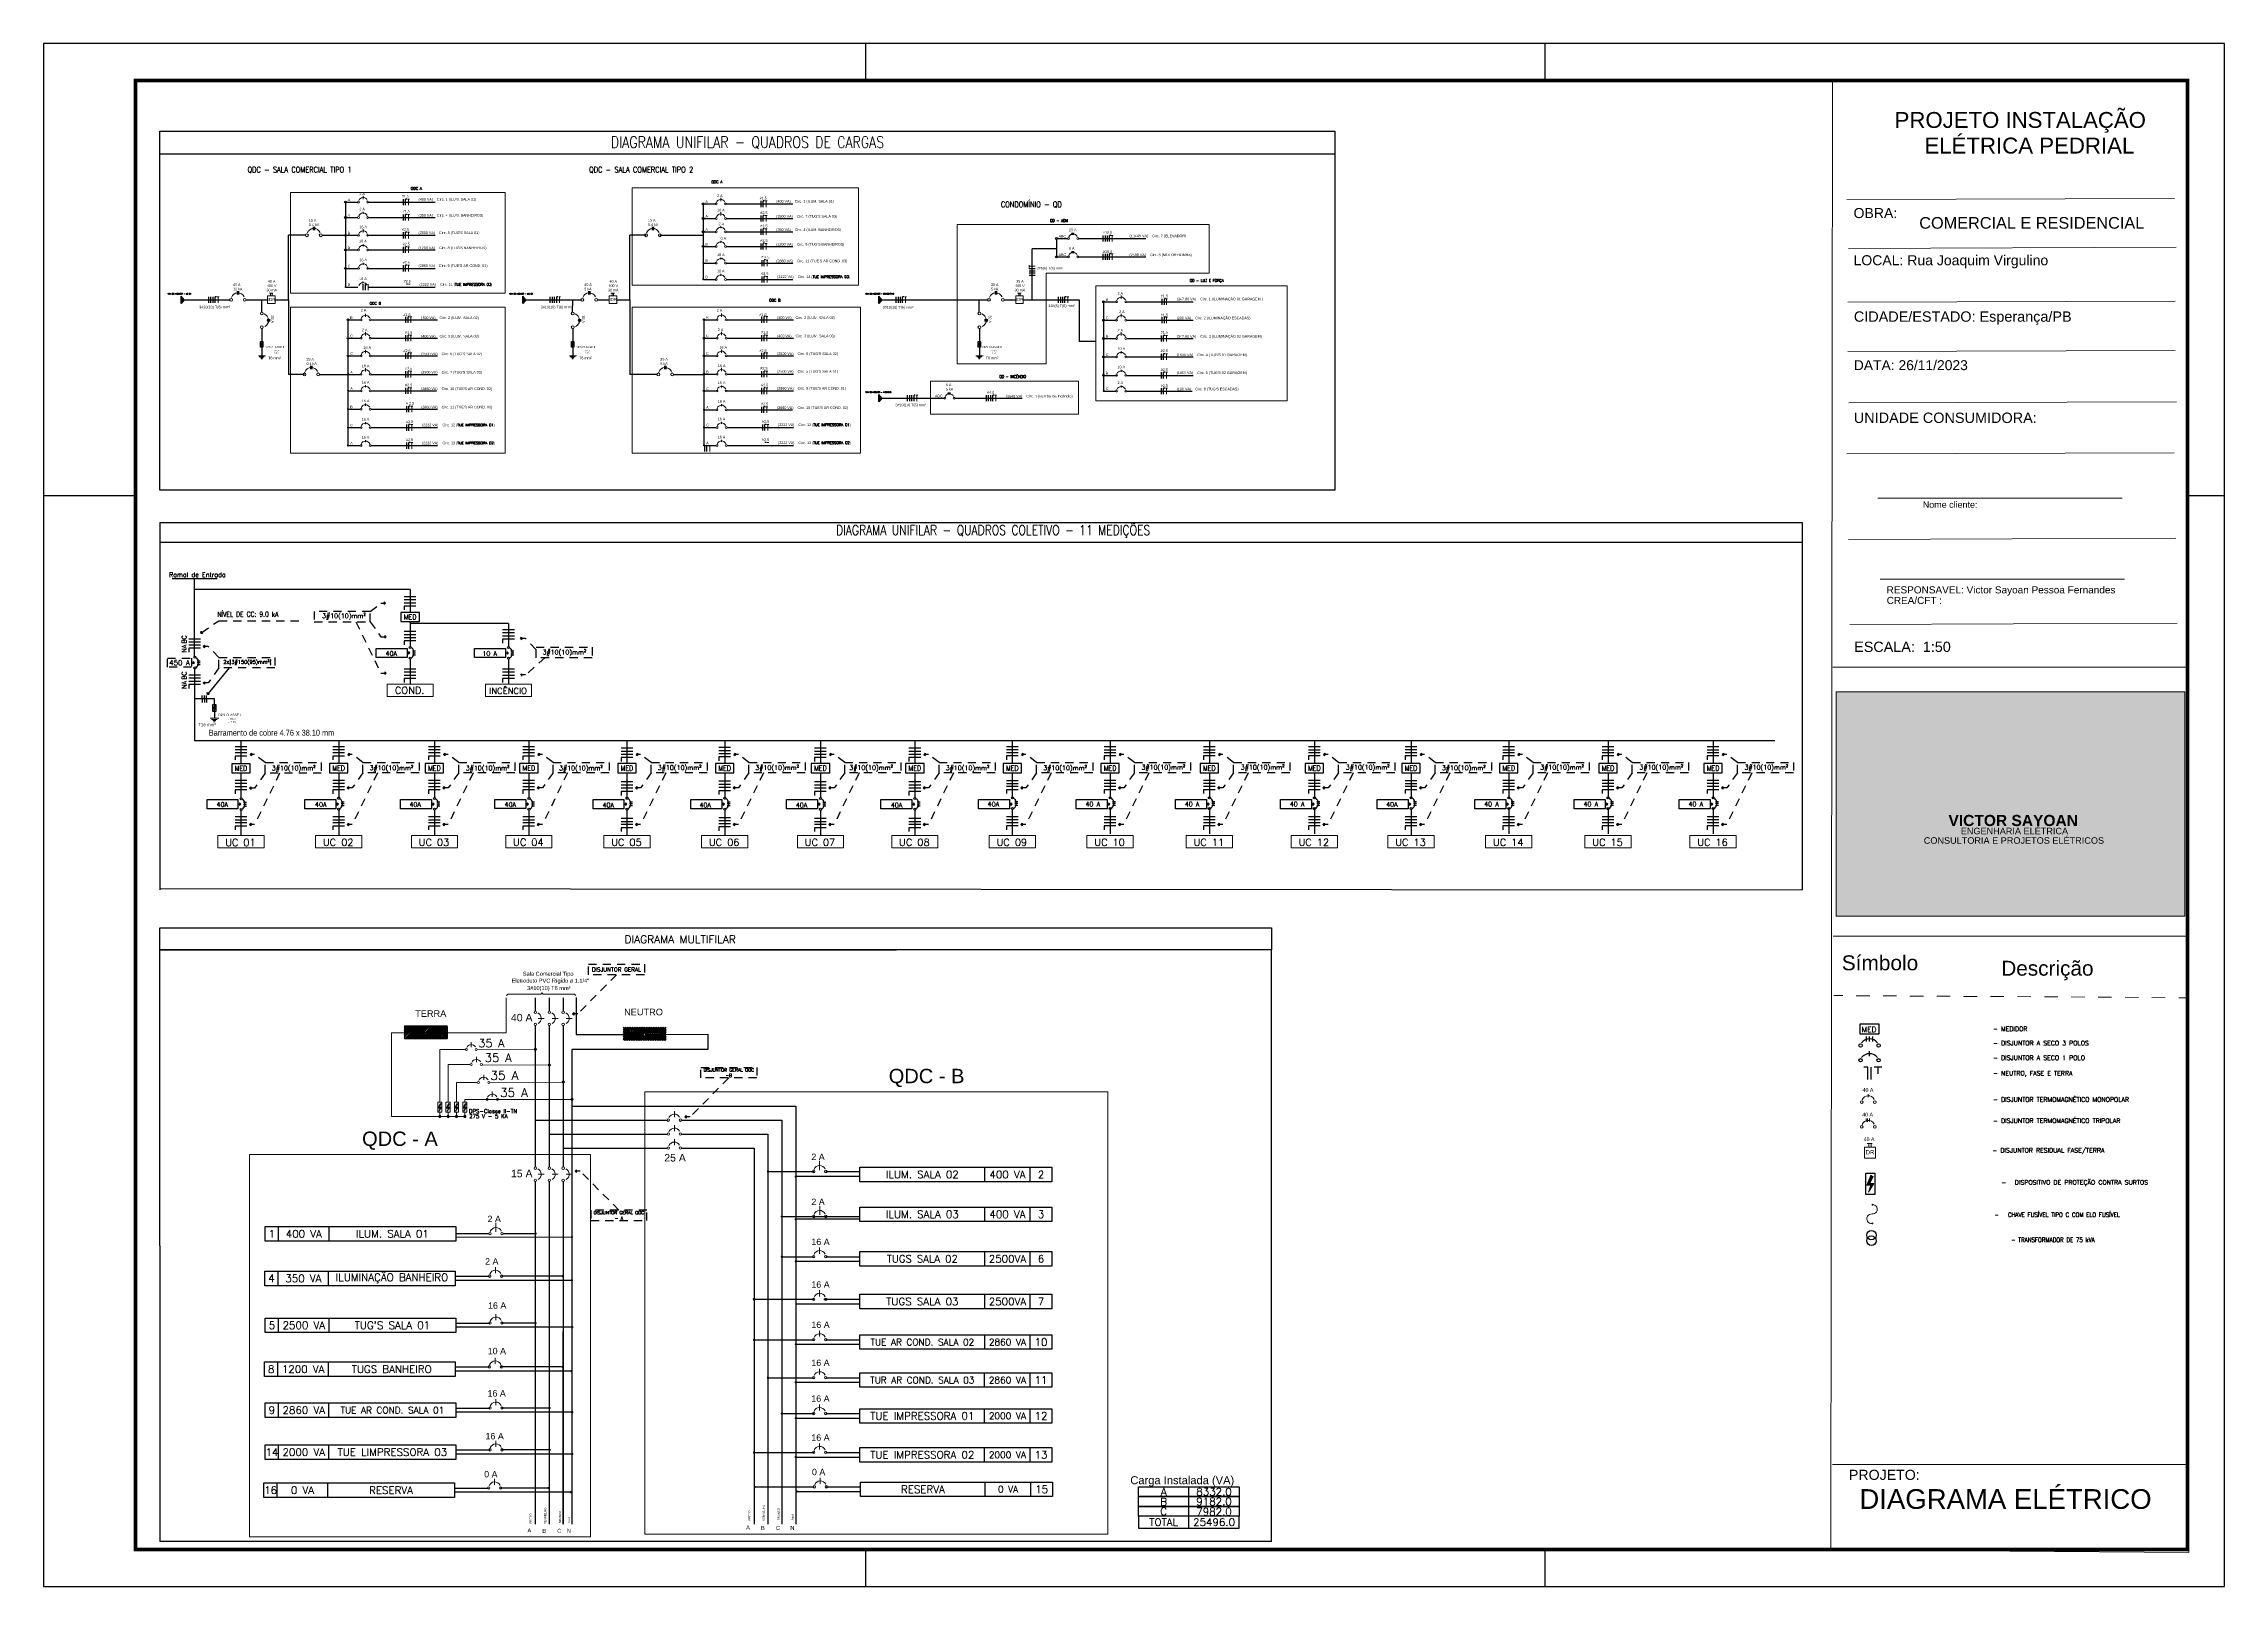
# Model space of a CAD drawing. Header units: metres. Extents: x 2999 to 3164, y 1641 to 1678.
# Drawn here: x 3054.6 to 3107.8, y 1640.6 to 1678.2 of the extents above; entities that cross this region are included whole.
import ezdxf
from ezdxf.enums import TextEntityAlignment as Align

# ---------------------------------------------------------------- set-up
doc = ezdxf.new("R2010")
doc.units = ezdxf.units.M
for name, pattern in [('CONTORNO_QUADRO_T', [0.35, 0.2, -0.15]), ('Contínuo', [0]), ('ELETRODUTO_TETO', [1000, 1000, 0])]:
    doc.linetypes.add(name, pattern=pattern)
for name, color, linetype in [('2', 4, 'Continuous'), ('4', 136, 'Continuous'), ('ARQ-FOLHA', 7, 'Continuous'), ('Cabos Unidades', 255, 'Continuous'), ('DIAGRAMA', 7, 'Continuous'), ('DISP_PROTECAO', 7, 'Continuous'), ('ELE-TEXTO04', 4, 'CONTORNO_QUADRO_T'), ('ELETRODUTO_TETO', 124, 'Continuous'), ('INDICACAO_CIRCUITO_FIA', 252, 'Continuous'), ('LEGENDA_TEXTO', 136, 'Continuous'), ('LISTAGEM_TEXTO', 7, 'Continuous'), ('PDF3_0', 7, 'Continuous'), ('PDF3_COTA', 7, 'Continuous'), ('PDF3_DI-Barramento', 6, 'Continuous'), ('PDF3_DI-Barramento Fase 1', 6, 'Continuous'), ('PDF3_DI-Barramento Fase 2', 6, 'Continuous'), ('PDF3_DI-Barramento Fase 3', 4, 'Continuous'), ('PDF3_DI-Disjuntor', 7, 'Continuous'), ('PDF3_DI-Textos do diagrama', 7, 'Continuous'), ('PDF3_DIAGRAMA', 7, 'Continuous'), ('PDF3_eletrodutos', 3, 'Continuous'), ('PDF3_Layout', 1, 'Continuous'), ('PDF3_Text', 7, 'Continuous'), ('Quadro Coletivo', 7, 'Continuous'), ('QUADROS_E_CAIXAS', 7, 'Continuous'), ('VISTA FRONTAL', 7, 'Continuous'), ('X_CTRL_PTLIG_DESLIGADO', 7, 'Continuous')]:
    doc.layers.add(name, color=color, linetype=linetype)
for name, color, linetype, lineweight in [('Barramento Unifilar', 252, 'Continuous', 30), ('Esquadrias', 252, 'Continuous', 9), ('TERRA', 92, 'Continuous', 30), ('TOMADAS', 20, 'Continuous', 13)]:
    doc.layers.add(name, color=color, linetype=linetype, lineweight=lineweight)
for name, color, linetype, true_color in [('PDF3_DI-Linhas do diagrama', 7, 'Continuous', 0xdcdcdc), ('PDF47_Solid Fills', 7, 'Continuous', 0xc7ad54), ('PDF47_Text', 7, 'Continuous', 0xffffff), ('PDF8_Text', 30, 'Continuous', 0xff7f00)]:
    doc.layers.add(name, color=color, linetype=linetype, true_color=true_color)
doc.styles.add('arial', font='arial.ttf')
doc.styles.add('Arial$001', font='arial.ttf', dxfattribs={"height": 1.562076})
doc.styles.add('N', font='romans.shx', dxfattribs={"height": 0.13})
doc.styles.add('PDF Arial', font='arial.ttf')
doc.styles.add('PDF Sarabun-Extra Bold', font='arialbd.ttf')
doc.styles.add('PDF Sarabun-Thin', font='arial.ttf')
doc.styles.add('ROMANS', font='ROMANS.shx', dxfattribs={"width": 0.8, "height": 0.1})
doc.styles.add('SIMPLEX', font='simplex.shx', dxfattribs={"height": 0.1})
doc.styles.get("Standard").update_dxf_attribs({"font": 'arial.ttf', "height": 0.2})

# ---------------------------------------------------------------- blocks, each defined once
blk = doc.blocks.new('*U77', base_point=(-175.88, 62.22))
for p, q in [((-172.88, 65.22), (-178.88, 65.22)), ((-178.88, 65.22), (-178.88, 62.22)), ((-178.88, 62.22), (-172.88, 62.22)), ((-172.88, 62.22), (-172.88, 65.22))]:
    blk.add_line(p, q)
at = {"layer": 'X_CTRL_PTLIG_DESLIGADO'}
blk.add_line((-175.88, 63.72), (-175.88, 63.72), dxfattribs=at)
at = {"layer": 'LISTAGEM_TEXTO', "style": 'ROMANS'}
blk.add_text('MED', height=1.678, dxfattribs=at).set_placement((-178.37, 62.71))
blk = doc.blocks.new('*U78', base_point=(-117.62, 105.34))
for centre in [(-117.1, 105.34), (-111.56, 105.34)]:
    blk.add_circle(centre, 0.519)
blk.add_arc((-114.33, 104.1), 3.25, 39.95893, 140.04107)
at = {"layer": 'X_CTRL_PTLIG_DESLIGADO'}
for p, q in [((-117.62, 105.34), (-117.62, 105.34)), ((-114.33, 107.35), (-114.33, 107.35)), ((-111.04, 105.34), (-111.04, 105.34))]:
    blk.add_line(p, q, dxfattribs=at)
blk = doc.blocks.new('*U79', base_point=(-114.33, 107.35))
at = {"color": 1}
blk.add_line((-114.33, 106.59), (-114.33, 108.11), dxfattribs=at)
blk = doc.blocks.new('*U80', base_point=(-125.14, 82.15))
at = {"color": 1}
for p, q in [((-126.14, 81.39), (-126.14, 82.91)), ((-125.14, 81.39), (-125.14, 82.91)), ((-124.14, 81.39), (-124.14, 82.91))]:
    blk.add_line(p, q, dxfattribs=at)
blk = doc.blocks.new('*U81', base_point=(-92.27, 153.12))
at = {"linetype": 'ByBlock'}
blk.add_lwpolyline([(-92.27, 153.12), (-92.27, 144.94)], dxfattribs=at)
blk = doc.blocks.new('*U82', base_point=(-92.27, 138.36))
at = {"linetype": 'ByBlock'}
blk.add_lwpolyline([(-92.27, 138.36), (-92.27, 130.18)], dxfattribs=at)
blk = doc.blocks.new('*U83', base_point=(-92.27, 153.12))
at = {"linetype": 'ByBlock'}
blk.add_lwpolyline([(-92.27, 153.12), (-92.27, 144.94)], dxfattribs=at)
blk = doc.blocks.new('*U84', base_point=(-92.27, 138.36))
at = {"linetype": 'ByBlock'}
blk.add_lwpolyline([(-92.27, 138.36), (-92.27, 130.18)], dxfattribs=at)
blk = doc.blocks.new('*U85', base_point=(-92.27, 153.12))
at = {"linetype": 'ByBlock'}
blk.add_lwpolyline([(-92.27, 153.12), (-92.27, 144.94)], dxfattribs=at)
blk = doc.blocks.new('*U86', base_point=(-92.27, 138.36))
at = {"linetype": 'ByBlock'}
blk.add_lwpolyline([(-92.27, 138.36), (-92.27, 130.18)], dxfattribs=at)
blk = doc.blocks.new('*U87', base_point=(-92.27, 153.12))
at = {"linetype": 'ByBlock'}
blk.add_lwpolyline([(-92.27, 153.12), (-92.27, 144.94)], dxfattribs=at)
blk = doc.blocks.new('*U88', base_point=(-92.27, 138.36))
at = {"linetype": 'ByBlock'}
blk.add_lwpolyline([(-92.27, 138.36), (-92.27, 130.18)], dxfattribs=at)
blk = doc.blocks.new('*U89', base_point=(-92.27, 153.12))
at = {"linetype": 'ByBlock'}
blk.add_lwpolyline([(-92.27, 153.12), (-92.27, 144.94)], dxfattribs=at)
blk = doc.blocks.new('*U90', base_point=(-92.27, 138.36))
at = {"linetype": 'ByBlock'}
blk.add_lwpolyline([(-92.27, 138.36), (-92.27, 130.18)], dxfattribs=at)
blk = doc.blocks.new('*U91', base_point=(-92.27, 153.12))
at = {"linetype": 'ByBlock'}
blk.add_lwpolyline([(-92.27, 153.12), (-92.27, 144.94)], dxfattribs=at)
blk = doc.blocks.new('*U92', base_point=(-92.27, 138.36))
at = {"linetype": 'ByBlock'}
blk.add_lwpolyline([(-92.27, 138.36), (-92.27, 130.18)], dxfattribs=at)
blk = doc.blocks.new('*U93', base_point=(-92.27, 153.12))
at = {"linetype": 'ByBlock'}
blk.add_lwpolyline([(-92.27, 153.12), (-92.27, 144.94)], dxfattribs=at)
blk = doc.blocks.new('*U94', base_point=(-92.27, 138.36))
at = {"linetype": 'ByBlock'}
blk.add_lwpolyline([(-92.27, 138.36), (-92.27, 130.18)], dxfattribs=at)
blk = doc.blocks.new('FOLHA A2')
at = {"layer": 'ARQ-FOLHA'}
for p, q in [((594, 0), (0, 0)), ((0, 0), (0, -420)), ((224, -10), (224, 0)), ((409, -10), (409, 0)), ((594, -420), (594, 0)), ((0, -123), (25, -123)), ((584, -123), (594, -123)), ((224, -420), (224, -410)), ((409, -420), (409, -410)), ((0, -420), (594, -420))]:
    blk.add_line(p, q, dxfattribs=at)
at = {"layer": 'ARQ-FOLHA', "const_width": 1}
blk.add_lwpolyline([(25, -410), (584, -410), (584, -10), (25, -10), (25, -410)], dxfattribs=at)

msp = doc.modelspace()

# ---------------------------------------------------------------- hatches: boundary and pattern name
h = msp.add_hatch(color=256)
h.dxf.hatch_style = 1
h.paths.add_polyline_path([(3057.951, 1671.838), (3058.021, 1671.925), (3057.951, 1672.015)])
h = msp.add_hatch(color=256)
h.dxf.hatch_style = 1
h.paths.add_polyline_path([(3066.28, 1671.838), (3066.349, 1671.925), (3066.28, 1672.015)])
h = msp.add_hatch(color=256)
h.dxf.hatch_style = 1
h.paths.add_polyline_path([(3074.962, 1671.838), (3075.031, 1671.925), (3074.962, 1672.015)])
h = msp.add_hatch(color=256)
h.dxf.hatch_style = 1
h.paths.add_polyline_path([(3074.962, 1669.436), (3075.031, 1669.524), (3074.962, 1669.614)])
at = {"linetype": 'Contínuo', "true_color": 0xfecc66}
h = msp.add_hatch(color=31, dxfattribs=at)
h.dxf.hatch_style = 1
h.set_gradient(color1=(254, 204, 102))
h.paths.add_polyline_path([(3102.341, 1660.993), (3102.437, 1661.047), (3103.172, 1660.645), (3103.225, 1660.887), (3102.441, 1661.317), (3102.11, 1661.133), (3102.11, 1660.723), (3102.967, 1660.239), (3102.967, 1660.121), (3102.737, 1659.989), (3102.744, 1659.737), (3103.197, 1659.995), (3103.197, 1660.387), (3102.341, 1660.87)])
h.paths.add_polyline_path([(3102.551, 1660.383), (3102.33, 1660.383), (3102.33, 1659.887), (3101.895, 1660.114), (3101.895, 1661.035), (3101.66, 1660.969), (3101.675, 1659.99), (3102.334, 1659.634), (3102.551, 1659.638)])
at = {"layer": 'Cabos Unidades'}
h = msp.add_hatch(color=256, dxfattribs=at)
h.dxf.hatch_style = 1
h.paths.add_polyline_path([(3058.24, 1663.112), (3058.272, 1663.08), (3058.24, 1663.049)])
h = msp.add_hatch(color=256, dxfattribs=at)
h.dxf.hatch_style = 1
h.paths.add_polyline_path([(3063.495, 1663.348), (3063.526, 1663.316), (3063.495, 1663.284)])
h = msp.add_hatch(color=256, dxfattribs=at)
h.dxf.hatch_style = 1
h.paths.add_polyline_path([(3065.894, 1663.348), (3065.926, 1663.316), (3065.894, 1663.284)])
h = msp.add_hatch(color=256, dxfattribs=at)
h.dxf.hatch_style = 1
h.paths.add_polyline_path([(3059.37, 1659.661), (3059.401, 1659.63), (3059.37, 1659.598)])
h = msp.add_hatch(color=256, dxfattribs=at)
h.dxf.hatch_style = 1
h.paths.add_polyline_path([(3061.753, 1659.666), (3061.785, 1659.634), (3061.753, 1659.602)])
h = msp.add_hatch(color=256, dxfattribs=at)
h.dxf.hatch_style = 1
h.paths.add_polyline_path([(3064.088, 1659.665), (3064.12, 1659.633), (3064.088, 1659.602)])
h = msp.add_hatch(color=256, dxfattribs=at)
h.dxf.hatch_style = 1
h.paths.add_polyline_path([(3066.389, 1659.667), (3066.421, 1659.635), (3066.389, 1659.603)])
h = msp.add_hatch(color=256, dxfattribs=at)
h.dxf.hatch_style = 1
h.paths.add_polyline_path([(3068.782, 1659.666), (3068.814, 1659.634), (3068.782, 1659.602)])
h = msp.add_hatch(color=256, dxfattribs=at)
h.dxf.hatch_style = 1
h.paths.add_polyline_path([(3071.166, 1659.666), (3071.198, 1659.634), (3071.166, 1659.602)])
h = msp.add_hatch(color=256, dxfattribs=at)
h.dxf.hatch_style = 1
h.paths.add_polyline_path([(3073.501, 1659.666), (3073.532, 1659.634), (3073.501, 1659.602)])
h = msp.add_hatch(color=256, dxfattribs=at)
h.dxf.hatch_style = 1
h.paths.add_polyline_path([(3075.802, 1659.666), (3075.834, 1659.634), (3075.802, 1659.602)])
h = msp.add_hatch(color=256, dxfattribs=at)
h.dxf.hatch_style = 1
h.paths.add_polyline_path([(3078.179, 1659.666), (3078.211, 1659.634), (3078.179, 1659.602)])
h = msp.add_hatch(color=256, dxfattribs=at)
h.dxf.hatch_style = 1
h.paths.add_polyline_path([(3080.563, 1659.666), (3080.595, 1659.634), (3080.563, 1659.602)])
h = msp.add_hatch(color=256, dxfattribs=at)
h.dxf.hatch_style = 1
h.paths.add_polyline_path([(3082.984, 1659.666), (3083.016, 1659.634), (3082.984, 1659.602)])
h = msp.add_hatch(color=256, dxfattribs=at)
h.dxf.hatch_style = 1
h.paths.add_polyline_path([(3085.545, 1659.666), (3085.577, 1659.634), (3085.545, 1659.602)])
h = msp.add_hatch(color=256, dxfattribs=at)
h.dxf.hatch_style = 1
h.paths.add_polyline_path([(3087.901, 1659.666), (3087.933, 1659.634), (3087.901, 1659.602)])
h = msp.add_hatch(color=256, dxfattribs=at)
h.dxf.hatch_style = 1
h.paths.add_polyline_path([(3090.285, 1659.666), (3090.317, 1659.634), (3090.285, 1659.602)])
h = msp.add_hatch(color=256, dxfattribs=at)
h.dxf.hatch_style = 1
h.paths.add_polyline_path([(3092.706, 1659.666), (3092.738, 1659.634), (3092.706, 1659.602)])
h = msp.add_hatch(color=256, dxfattribs=at)
h.dxf.hatch_style = 1
h.paths.add_polyline_path([(3095.267, 1659.666), (3095.299, 1659.634), (3095.267, 1659.602)])
at = {"layer": 'ELE-TEXTO04'}
h = msp.add_hatch(color=256, dxfattribs=at)
h.dxf.hatch_style = 1
h.paths.add_polyline_path([(3062.898, 1664.56), (3062.93, 1664.528), (3062.898, 1664.496)])
h = msp.add_hatch(color=256, dxfattribs=at)
h.dxf.hatch_style = 1
h.paths.add_polyline_path([(3058.437, 1663.844), (3058.424, 1663.801), (3058.467, 1663.788)])
h = msp.add_hatch(color=256, dxfattribs=at)
h.dxf.hatch_style = 1
h.paths.add_polyline_path([(3058.515, 1663.506), (3058.483, 1663.474), (3058.515, 1663.442)])
h = msp.add_hatch(color=256, dxfattribs=at)
h.dxf.hatch_style = 1
h.paths.add_polyline_path([(3062.914, 1663.742), (3062.945, 1663.71), (3062.914, 1663.678)])
h = msp.add_hatch(color=256, dxfattribs=at)
h.dxf.hatch_style = 1
h.paths.add_polyline_path([(3066.251, 1663.701), (3066.219, 1663.669), (3066.251, 1663.637)])
h = msp.add_hatch(color=256, dxfattribs=at)
h.dxf.hatch_style = 1
h.paths.add_polyline_path([(3062.914, 1662.853), (3062.945, 1662.821), (3062.914, 1662.789)])
h = msp.add_hatch(color=256, dxfattribs=at)
h.dxf.hatch_style = 1
h.paths.add_polyline_path([(3058.515, 1662.617), (3058.483, 1662.585), (3058.515, 1662.554)])
h = msp.add_hatch(color=256, dxfattribs=at)
h.dxf.hatch_style = 1
h.paths.add_polyline_path([(3058.583, 1662.35), (3058.588, 1662.306), (3058.633, 1662.31)])
h = msp.add_hatch(color=256, dxfattribs=at)
h.dxf.hatch_style = 1
h.paths.add_polyline_path([(3066.251, 1662.812), (3066.219, 1662.78), (3066.251, 1662.748)])
h = msp.add_hatch(color=256, dxfattribs=at)
h.dxf.hatch_style = 1
h.paths.add_polyline_path([(3059.66, 1660.873), (3059.628, 1660.841), (3059.66, 1660.809)])
h = msp.add_hatch(color=256, dxfattribs=at)
h.dxf.hatch_style = 1
h.paths.add_polyline_path([(3062.044, 1660.877), (3062.012, 1660.845), (3062.044, 1660.814)])
h = msp.add_hatch(color=256, dxfattribs=at)
h.dxf.hatch_style = 1
h.paths.add_polyline_path([(3064.379, 1660.877), (3064.347, 1660.845), (3064.379, 1660.813)])
h = msp.add_hatch(color=256, dxfattribs=at)
h.dxf.hatch_style = 1
h.paths.add_polyline_path([(3066.68, 1660.878), (3066.648, 1660.846), (3066.68, 1660.815)])
h = msp.add_hatch(color=256, dxfattribs=at)
h.dxf.hatch_style = 1
h.paths.add_polyline_path([(3069.073, 1660.877), (3069.041, 1660.845), (3069.073, 1660.814)])
h = msp.add_hatch(color=256, dxfattribs=at)
h.dxf.hatch_style = 1
h.paths.add_polyline_path([(3071.456, 1660.877), (3071.425, 1660.845), (3071.456, 1660.814)])
h = msp.add_hatch(color=256, dxfattribs=at)
h.dxf.hatch_style = 1
h.paths.add_polyline_path([(3073.791, 1660.877), (3073.76, 1660.845), (3073.791, 1660.814)])
h = msp.add_hatch(color=256, dxfattribs=at)
h.dxf.hatch_style = 1
h.paths.add_polyline_path([(3076.093, 1660.877), (3076.061, 1660.845), (3076.093, 1660.814)])
h = msp.add_hatch(color=256, dxfattribs=at)
h.dxf.hatch_style = 1
h.paths.add_polyline_path([(3078.47, 1660.877), (3078.438, 1660.845), (3078.47, 1660.814)])
h = msp.add_hatch(color=256, dxfattribs=at)
h.dxf.hatch_style = 1
h.paths.add_polyline_path([(3080.854, 1660.877), (3080.822, 1660.845), (3080.854, 1660.814)])
h = msp.add_hatch(color=256, dxfattribs=at)
h.dxf.hatch_style = 1
h.paths.add_polyline_path([(3083.275, 1660.877), (3083.243, 1660.845), (3083.275, 1660.814)])
h = msp.add_hatch(color=256, dxfattribs=at)
h.dxf.hatch_style = 1
h.paths.add_polyline_path([(3085.836, 1660.877), (3085.804, 1660.845), (3085.836, 1660.814)])
h = msp.add_hatch(color=256, dxfattribs=at)
h.dxf.hatch_style = 1
h.paths.add_polyline_path([(3088.192, 1660.877), (3088.16, 1660.845), (3088.192, 1660.814)])
h = msp.add_hatch(color=256, dxfattribs=at)
h.dxf.hatch_style = 1
h.paths.add_polyline_path([(3090.576, 1660.877), (3090.544, 1660.845), (3090.576, 1660.814)])
h = msp.add_hatch(color=256, dxfattribs=at)
h.dxf.hatch_style = 1
h.paths.add_polyline_path([(3092.997, 1660.877), (3092.965, 1660.845), (3092.997, 1660.814)])
h = msp.add_hatch(color=256, dxfattribs=at)
h.dxf.hatch_style = 1
h.paths.add_polyline_path([(3095.558, 1660.877), (3095.526, 1660.845), (3095.558, 1660.814)])
h = msp.add_hatch(color=256, dxfattribs=at)
h.dxf.hatch_style = 1
h.paths.add_polyline_path([(3059.644, 1660.055), (3059.613, 1660.023), (3059.644, 1659.991)])
h = msp.add_hatch(color=256, dxfattribs=at)
h.dxf.hatch_style = 1
h.paths.add_polyline_path([(3062.028, 1660.059), (3061.996, 1660.027), (3062.028, 1659.996)])
h = msp.add_hatch(color=256, dxfattribs=at)
h.dxf.hatch_style = 1
h.paths.add_polyline_path([(3064.363, 1660.059), (3064.331, 1660.027), (3064.363, 1659.995)])
h = msp.add_hatch(color=256, dxfattribs=at)
h.dxf.hatch_style = 1
h.paths.add_polyline_path([(3066.664, 1660.06), (3066.632, 1660.029), (3066.664, 1659.997)])
h = msp.add_hatch(color=256, dxfattribs=at)
h.dxf.hatch_style = 1
h.paths.add_polyline_path([(3069.057, 1660.059), (3069.025, 1660.027), (3069.057, 1659.996)])
h = msp.add_hatch(color=256, dxfattribs=at)
h.dxf.hatch_style = 1
h.paths.add_polyline_path([(3071.441, 1660.059), (3071.409, 1660.027), (3071.441, 1659.996)])
h = msp.add_hatch(color=256, dxfattribs=at)
h.dxf.hatch_style = 1
h.paths.add_polyline_path([(3073.775, 1660.059), (3073.744, 1660.027), (3073.775, 1659.996)])
h = msp.add_hatch(color=256, dxfattribs=at)
h.dxf.hatch_style = 1
h.paths.add_polyline_path([(3076.077, 1660.059), (3076.045, 1660.027), (3076.077, 1659.996)])
h = msp.add_hatch(color=256, dxfattribs=at)
h.dxf.hatch_style = 1
h.paths.add_polyline_path([(3078.454, 1660.059), (3078.422, 1660.027), (3078.454, 1659.996)])
h = msp.add_hatch(color=256, dxfattribs=at)
h.dxf.hatch_style = 1
h.paths.add_polyline_path([(3080.838, 1660.059), (3080.806, 1660.027), (3080.838, 1659.996)])
h = msp.add_hatch(color=256, dxfattribs=at)
h.dxf.hatch_style = 1
h.paths.add_polyline_path([(3083.259, 1660.059), (3083.227, 1660.027), (3083.259, 1659.996)])
h = msp.add_hatch(color=256, dxfattribs=at)
h.dxf.hatch_style = 1
h.paths.add_polyline_path([(3085.82, 1660.059), (3085.788, 1660.027), (3085.82, 1659.996)])
h = msp.add_hatch(color=256, dxfattribs=at)
h.dxf.hatch_style = 1
h.paths.add_polyline_path([(3088.176, 1660.059), (3088.144, 1660.027), (3088.176, 1659.996)])
h = msp.add_hatch(color=256, dxfattribs=at)
h.dxf.hatch_style = 1
h.paths.add_polyline_path([(3090.56, 1660.059), (3090.528, 1660.027), (3090.56, 1659.996)])
h = msp.add_hatch(color=256, dxfattribs=at)
h.dxf.hatch_style = 1
h.paths.add_polyline_path([(3092.981, 1660.059), (3092.949, 1660.027), (3092.981, 1659.996)])
h = msp.add_hatch(color=256, dxfattribs=at)
h.dxf.hatch_style = 1
h.paths.add_polyline_path([(3095.542, 1660.059), (3095.51, 1660.027), (3095.542, 1659.996)])
h = msp.add_hatch(color=256, dxfattribs=at)
h.dxf.hatch_style = 1
h.paths.add_polyline_path([(3059.644, 1659.166), (3059.613, 1659.134), (3059.644, 1659.103)])
h = msp.add_hatch(color=256, dxfattribs=at)
h.dxf.hatch_style = 1
h.paths.add_polyline_path([(3062.028, 1659.171), (3061.996, 1659.139), (3062.028, 1659.107)])
h = msp.add_hatch(color=256, dxfattribs=at)
h.dxf.hatch_style = 1
h.paths.add_polyline_path([(3064.363, 1659.17), (3064.331, 1659.138), (3064.363, 1659.106)])
h = msp.add_hatch(color=256, dxfattribs=at)
h.dxf.hatch_style = 1
h.paths.add_polyline_path([(3066.664, 1659.172), (3066.632, 1659.14), (3066.664, 1659.108)])
h = msp.add_hatch(color=256, dxfattribs=at)
h.dxf.hatch_style = 1
h.paths.add_polyline_path([(3069.057, 1659.171), (3069.025, 1659.139), (3069.057, 1659.107)])
h = msp.add_hatch(color=256, dxfattribs=at)
h.dxf.hatch_style = 1
h.paths.add_polyline_path([(3071.441, 1659.171), (3071.409, 1659.139), (3071.441, 1659.107)])
h = msp.add_hatch(color=256, dxfattribs=at)
h.dxf.hatch_style = 1
h.paths.add_polyline_path([(3073.775, 1659.171), (3073.744, 1659.139), (3073.775, 1659.107)])
h = msp.add_hatch(color=256, dxfattribs=at)
h.dxf.hatch_style = 1
h.paths.add_polyline_path([(3076.077, 1659.171), (3076.045, 1659.139), (3076.077, 1659.107)])
h = msp.add_hatch(color=256, dxfattribs=at)
h.dxf.hatch_style = 1
h.paths.add_polyline_path([(3078.454, 1659.171), (3078.422, 1659.139), (3078.454, 1659.107)])
h = msp.add_hatch(color=256, dxfattribs=at)
h.dxf.hatch_style = 1
h.paths.add_polyline_path([(3080.838, 1659.171), (3080.806, 1659.139), (3080.838, 1659.107)])
h = msp.add_hatch(color=256, dxfattribs=at)
h.dxf.hatch_style = 1
h.paths.add_polyline_path([(3083.259, 1659.171), (3083.227, 1659.139), (3083.259, 1659.107)])
h = msp.add_hatch(color=256, dxfattribs=at)
h.dxf.hatch_style = 1
h.paths.add_polyline_path([(3085.82, 1659.171), (3085.788, 1659.139), (3085.82, 1659.107)])
h = msp.add_hatch(color=256, dxfattribs=at)
h.dxf.hatch_style = 1
h.paths.add_polyline_path([(3088.176, 1659.171), (3088.144, 1659.139), (3088.176, 1659.107)])
h = msp.add_hatch(color=256, dxfattribs=at)
h.dxf.hatch_style = 1
h.paths.add_polyline_path([(3090.56, 1659.171), (3090.528, 1659.139), (3090.56, 1659.107)])
h = msp.add_hatch(color=256, dxfattribs=at)
h.dxf.hatch_style = 1
h.paths.add_polyline_path([(3092.981, 1659.171), (3092.949, 1659.139), (3092.981, 1659.107)])
h = msp.add_hatch(color=256, dxfattribs=at)
h.dxf.hatch_style = 1
h.paths.add_polyline_path([(3095.542, 1659.171), (3095.51, 1659.139), (3095.542, 1659.107)])
h = msp.add_hatch(color=256, dxfattribs=at)
h.dxf.hatch_style = 1
h.paths.add_polyline_path([(3067.526, 1654.555), (3067.494, 1654.524), (3067.526, 1654.492)])
h = msp.add_hatch(color=256, dxfattribs=at)
h.dxf.hatch_style = 1
h.paths.add_polyline_path([(3070.265, 1652.04), (3070.233, 1652.009), (3070.265, 1651.977)])
h = msp.add_hatch(color=256, dxfattribs=at)
h.dxf.hatch_style = 1
h.paths.add_polyline_path([(3067.585, 1650.655), (3067.553, 1650.687), (3067.585, 1650.719)])

# ---------------------------------------------------------------- linework, layer by layer
for p, q in [((3098.218, 1677.272), (3106.876, 1677.272)), ((3057.429, 1676.035), (3086.084, 1676.035)), ((3057.429, 1667.283), (3057.429, 1676.035)), ((3086.084, 1676.035), (3086.084, 1667.283)), ((3086.084, 1675.471), (3057.429, 1675.471)), ((3078.699, 1671.925), (3078.699, 1673.164)), ((3079.291, 1673.164), (3078.699, 1673.164)), ((3057.951, 1671.838), (3057.951, 1672.015)), ((3058.021, 1671.925), (3057.951, 1672.015)), ((3058.021, 1671.925), (3057.951, 1671.838)), ((3058.021, 1671.925), (3059.131, 1671.925)), ((3059.534, 1671.925), (3060.054, 1671.925)), ((3060.239, 1671.925), (3060.562, 1671.925)), ((3066.28, 1671.838), (3066.28, 1672.015)), ((3066.349, 1671.925), (3066.28, 1672.015)), ((3066.349, 1671.925), (3066.28, 1671.838)), ((3066.349, 1671.925), (3067.697, 1671.925)), ((3068.1, 1671.925), (3068.382, 1671.925)), ((3068.568, 1671.925), (3068.89, 1671.925)), ((3074.962, 1671.838), (3074.962, 1672.015)), ((3075.031, 1671.925), (3074.962, 1672.015)), ((3075.031, 1671.925), (3074.962, 1671.838)), ((3075.031, 1671.925), (3077.613, 1671.925)), ((3078.016, 1671.925), (3078.298, 1671.925)), ((3078.484, 1671.925), (3079.849, 1671.925)), ((3079.849, 1671.925), (3079.849, 1670.905)), ((3059.914, 1671.222), (3059.914, 1670.907)), ((3067.496, 1671.222), (3067.496, 1670.907)), ((3077.412, 1671.222), (3077.412, 1670.907)), ((3080.255, 1670.905), (3079.849, 1670.905)), ((3074.962, 1669.436), (3074.962, 1669.614)), ((3075.031, 1669.524), (3074.962, 1669.614)), ((3075.031, 1669.524), (3074.962, 1669.436)), ((3075.031, 1669.524), (3076.551, 1669.524)), ((3086.084, 1667.283), (3057.429, 1667.283)), ((3057.432, 1666.5), (3097.477, 1666.5)), ((3057.432, 1666.5), (3057.432, 1657.544)), ((3097.477, 1666.5), (3097.477, 1657.544)), ((3057.432, 1666.016), (3097.477, 1666.016)), ((3058.277, 1663.231), (3058.277, 1665.124)), ((3058.419, 1663.506), (3058.134, 1663.506)), ((3058.419, 1662.624), (3058.134, 1662.624)), ((3058.759, 1662.195), (3058.277, 1662.195)), ((3058.462, 1662.195), (3058.462, 1662.28)), ((3058.462, 1662.195), (3058.462, 1662.111)), ((3058.518, 1662.195), (3058.518, 1662.28)), ((3058.518, 1662.195), (3058.518, 1662.111)), ((3058.567, 1662.195), (3058.567, 1662.28)), ((3058.567, 1662.195), (3058.567, 1662.111)), ((3058.759, 1662.059), (3058.759, 1662.195)), ((3057.432, 1657.576), (3097.477, 1657.544)), ((3064.643, 1649.08), (3067.482, 1649.083)), ((3065.801, 1649.166), (3066.59, 1649.165))]:
    msp.add_line(p, q)
at = {"ltscale": 0.005}
for p, q in [((3060.562, 1671.925), (3060.562, 1673.496)), ((3060.982, 1673.496), (3060.562, 1673.496)), ((3061.385, 1673.496), (3061.977, 1673.496)), ((3068.89, 1671.925), (3068.89, 1673.496)), ((3069.284, 1673.496), (3068.89, 1673.496)), ((3069.618, 1673.496), (3070.678, 1673.496)), ((3060.562, 1671.925), (3060.562, 1670.107)), ((3068.89, 1671.925), (3068.89, 1670.107)), ((3060.956, 1670.107), (3060.562, 1670.107)), ((3061.325, 1670.107), (3061.994, 1670.107)), ((3069.551, 1670.107), (3068.89, 1670.107)), ((3069.954, 1670.107), (3070.697, 1670.107)), ((3084.536, 1641.658), (3084.536, 1656.081))]:
    msp.add_line(p, q, dxfattribs=at)
at = {"color": 7}
for p, q in [((3063.673, 1664.687), (3063.388, 1664.687)), ((3063.673, 1664.611), (3063.388, 1664.611)), ((3063.673, 1664.534), (3063.388, 1664.534)), ((3063.673, 1664.459), (3063.388, 1664.459)), ((3063.388, 1664.459), (3063.388, 1664.364)), ((3063.756, 1664.305), (3063.306, 1664.305)), ((3063.306, 1664.305), (3063.306, 1664.08)), ((3063.306, 1664.08), (3063.756, 1664.08)), ((3063.756, 1664.08), (3063.756, 1664.305)), ((3058.419, 1663.431), (3058.134, 1663.431)), ((3058.134, 1663.431), (3058.134, 1663.336)), ((3063.673, 1663.839), (3063.388, 1663.839)), ((3063.673, 1663.762), (3063.388, 1663.762)), ((3063.673, 1663.685), (3063.388, 1663.685)), ((3063.673, 1663.61), (3063.388, 1663.61)), ((3063.388, 1663.61), (3063.388, 1663.515)), ((3066.073, 1663.881), (3065.788, 1663.881)), ((3066.073, 1663.804), (3065.788, 1663.804)), ((3066.073, 1663.727), (3065.788, 1663.727)), ((3066.073, 1663.652), (3065.788, 1663.652)), ((3065.788, 1663.652), (3065.788, 1663.557)), ((3063.673, 1662.922), (3063.388, 1662.922)), ((3066.073, 1662.922), (3065.788, 1662.922)), ((3058.419, 1662.548), (3058.134, 1662.548)), ((3058.134, 1662.548), (3058.134, 1662.453)), ((3063.673, 1662.845), (3063.388, 1662.845)), ((3063.673, 1662.768), (3063.388, 1662.768)), ((3063.673, 1662.693), (3063.388, 1662.693)), ((3063.388, 1662.693), (3063.388, 1662.598)), ((3066.073, 1662.845), (3065.788, 1662.845)), ((3066.073, 1662.768), (3065.788, 1662.768)), ((3066.073, 1662.693), (3065.788, 1662.693)), ((3065.788, 1662.693), (3065.788, 1662.598)), ((3059.548, 1661.033), (3059.263, 1661.033)), ((3059.548, 1660.956), (3059.263, 1660.956)), ((3059.548, 1660.88), (3059.263, 1660.88)), ((3059.548, 1660.804), (3059.263, 1660.804)), ((3059.263, 1660.804), (3059.263, 1660.709)), ((3061.932, 1661.033), (3061.647, 1661.033)), ((3061.932, 1660.956), (3061.647, 1660.956)), ((3061.932, 1660.88), (3061.647, 1660.88)), ((3061.932, 1660.804), (3061.647, 1660.804)), ((3061.647, 1660.804), (3061.647, 1660.709)), ((3064.267, 1661.033), (3063.982, 1661.033)), ((3064.267, 1660.956), (3063.982, 1660.956)), ((3064.267, 1660.88), (3063.982, 1660.88)), ((3064.267, 1660.804), (3063.982, 1660.804)), ((3063.982, 1660.804), (3063.982, 1660.709)), ((3066.568, 1661.033), (3066.283, 1661.033)), ((3066.568, 1660.956), (3066.283, 1660.956)), ((3066.568, 1660.88), (3066.283, 1660.88)), ((3066.568, 1660.804), (3066.283, 1660.804)), ((3066.283, 1660.804), (3066.283, 1660.709)), ((3068.961, 1660.993), (3068.676, 1660.993)), ((3068.961, 1660.917), (3068.676, 1660.917)), ((3068.961, 1660.84), (3068.676, 1660.84)), ((3068.961, 1660.765), (3068.676, 1660.765)), ((3068.676, 1660.765), (3068.676, 1660.67)), ((3071.345, 1661.012), (3071.059, 1661.012)), ((3071.345, 1660.935), (3071.059, 1660.935)), ((3071.345, 1660.859), (3071.059, 1660.859)), ((3071.345, 1660.784), (3071.059, 1660.784)), ((3071.059, 1660.784), (3071.059, 1660.689)), ((3073.679, 1660.993), (3073.394, 1660.993)), ((3073.679, 1660.917), (3073.394, 1660.917)), ((3073.679, 1660.84), (3073.394, 1660.84)), ((3073.679, 1660.765), (3073.394, 1660.765)), ((3073.394, 1660.765), (3073.394, 1660.67)), ((3075.981, 1660.993), (3075.696, 1660.993)), ((3075.981, 1660.917), (3075.696, 1660.917)), ((3075.981, 1660.84), (3075.696, 1660.84)), ((3075.981, 1660.765), (3075.696, 1660.765)), ((3075.696, 1660.765), (3075.696, 1660.67)), ((3078.358, 1661.031), (3078.073, 1661.031)), ((3078.358, 1660.955), (3078.073, 1660.955)), ((3078.358, 1660.884), (3078.073, 1660.884)), ((3078.358, 1660.809), (3078.073, 1660.809)), ((3078.073, 1660.809), (3078.073, 1660.714)), ((3080.742, 1661.028), (3080.457, 1661.028)), ((3080.742, 1660.951), (3080.457, 1660.951)), ((3080.742, 1660.884), (3080.457, 1660.884)), ((3080.742, 1660.809), (3080.457, 1660.809)), ((3080.457, 1660.809), (3080.457, 1660.714)), ((3083.163, 1661.028), (3082.878, 1661.028)), ((3083.163, 1660.951), (3082.878, 1660.951)), ((3083.163, 1660.884), (3082.878, 1660.884)), ((3083.163, 1660.809), (3082.878, 1660.809)), ((3082.878, 1660.809), (3082.878, 1660.714)), ((3085.724, 1661.028), (3085.438, 1661.028)), ((3085.724, 1660.951), (3085.438, 1660.951)), ((3085.724, 1660.884), (3085.438, 1660.884)), ((3085.724, 1660.809), (3085.438, 1660.809)), ((3085.438, 1660.809), (3085.438, 1660.714)), ((3088.08, 1661.031), (3087.795, 1661.031)), ((3088.08, 1660.955), (3087.795, 1660.955)), ((3088.08, 1660.884), (3087.795, 1660.884)), ((3088.08, 1660.809), (3087.795, 1660.809)), ((3087.795, 1660.809), (3087.795, 1660.714)), ((3090.464, 1661.028), (3090.178, 1661.028)), ((3090.464, 1660.951), (3090.178, 1660.951)), ((3090.464, 1660.884), (3090.178, 1660.884)), ((3090.464, 1660.809), (3090.178, 1660.809)), ((3090.178, 1660.809), (3090.178, 1660.714)), ((3092.885, 1661.028), (3092.6, 1661.028)), ((3092.885, 1660.951), (3092.6, 1660.951)), ((3092.885, 1660.884), (3092.6, 1660.884)), ((3092.885, 1660.809), (3092.6, 1660.809)), ((3092.6, 1660.809), (3092.6, 1660.714)), ((3095.446, 1661.028), (3095.16, 1661.028)), ((3095.446, 1660.951), (3095.16, 1660.951)), ((3095.446, 1660.884), (3095.16, 1660.884)), ((3095.446, 1660.809), (3095.16, 1660.809)), ((3095.16, 1660.809), (3095.16, 1660.714)), ((3059.631, 1660.618), (3059.181, 1660.618)), ((3059.181, 1660.618), (3059.181, 1660.393)), ((3059.181, 1660.393), (3059.631, 1660.393)), ((3059.548, 1660.211), (3059.263, 1660.211)), ((3059.631, 1660.393), (3059.631, 1660.618)), ((3062.014, 1660.623), (3061.564, 1660.623)), ((3061.564, 1660.623), (3061.564, 1660.398)), ((3061.564, 1660.398), (3062.014, 1660.398)), ((3061.932, 1660.211), (3061.647, 1660.211)), ((3062.014, 1660.398), (3062.014, 1660.623)), ((3064.349, 1660.622), (3063.899, 1660.622)), ((3063.899, 1660.622), (3063.899, 1660.397)), ((3063.899, 1660.397), (3064.349, 1660.397)), ((3064.267, 1660.211), (3063.982, 1660.211)), ((3064.349, 1660.397), (3064.349, 1660.622)), ((3066.651, 1660.624), (3066.201, 1660.624)), ((3066.201, 1660.624), (3066.201, 1660.399)), ((3066.201, 1660.399), (3066.651, 1660.399)), ((3066.568, 1660.211), (3066.283, 1660.211)), ((3066.651, 1660.399), (3066.651, 1660.624)), ((3069.044, 1660.623), (3068.593, 1660.623)), ((3068.593, 1660.623), (3068.593, 1660.398)), ((3068.593, 1660.398), (3069.044, 1660.398)), ((3069.044, 1660.398), (3069.044, 1660.623)), ((3071.427, 1660.623), (3070.977, 1660.623)), ((3070.977, 1660.623), (3070.977, 1660.398)), ((3070.977, 1660.398), (3071.427, 1660.398)), ((3071.427, 1660.398), (3071.427, 1660.623)), ((3073.762, 1660.623), (3073.312, 1660.623)), ((3073.312, 1660.623), (3073.312, 1660.398)), ((3073.312, 1660.398), (3073.762, 1660.398)), ((3073.762, 1660.398), (3073.762, 1660.623)), ((3076.063, 1660.623), (3075.613, 1660.623)), ((3075.613, 1660.623), (3075.613, 1660.398)), ((3075.613, 1660.398), (3076.063, 1660.398)), ((3076.063, 1660.398), (3076.063, 1660.623)), ((3078.441, 1660.623), (3077.99, 1660.623)), ((3077.99, 1660.623), (3077.99, 1660.398)), ((3077.99, 1660.398), (3078.441, 1660.398)), ((3078.358, 1660.2), (3078.073, 1660.2)), ((3078.441, 1660.398), (3078.441, 1660.623)), ((3080.824, 1660.623), (3080.374, 1660.623)), ((3080.374, 1660.623), (3080.374, 1660.398)), ((3080.374, 1660.398), (3080.824, 1660.398)), ((3080.742, 1660.209), (3080.457, 1660.209)), ((3080.824, 1660.398), (3080.824, 1660.623)), ((3083.245, 1660.623), (3082.795, 1660.623)), ((3082.795, 1660.623), (3082.795, 1660.398)), ((3082.795, 1660.398), (3083.245, 1660.398)), ((3083.163, 1660.209), (3082.878, 1660.209)), ((3083.245, 1660.398), (3083.245, 1660.623)), ((3085.806, 1660.623), (3085.356, 1660.623)), ((3085.356, 1660.623), (3085.356, 1660.398)), ((3085.356, 1660.398), (3085.806, 1660.398)), ((3085.724, 1660.209), (3085.438, 1660.209)), ((3085.806, 1660.398), (3085.806, 1660.623)), ((3088.163, 1660.623), (3087.712, 1660.623)), ((3087.712, 1660.623), (3087.712, 1660.398)), ((3087.712, 1660.398), (3088.163, 1660.398)), ((3088.08, 1660.2), (3087.795, 1660.2)), ((3088.163, 1660.398), (3088.163, 1660.623)), ((3090.546, 1660.623), (3090.096, 1660.623)), ((3090.096, 1660.623), (3090.096, 1660.398)), ((3090.096, 1660.398), (3090.546, 1660.398)), ((3090.464, 1660.209), (3090.178, 1660.209)), ((3090.546, 1660.398), (3090.546, 1660.623)), ((3092.967, 1660.623), (3092.517, 1660.623)), ((3092.517, 1660.623), (3092.517, 1660.398)), ((3092.517, 1660.398), (3092.967, 1660.398)), ((3092.885, 1660.209), (3092.6, 1660.209)), ((3092.967, 1660.398), (3092.967, 1660.623)), ((3095.528, 1660.623), (3095.078, 1660.623)), ((3095.078, 1660.623), (3095.078, 1660.398)), ((3095.078, 1660.398), (3095.528, 1660.398)), ((3095.446, 1660.209), (3095.16, 1660.209)), ((3095.528, 1660.398), (3095.528, 1660.623)), ((3059.548, 1660.135), (3059.263, 1660.135)), ((3059.548, 1660.058), (3059.263, 1660.058)), ((3059.548, 1659.98), (3059.263, 1659.98)), ((3059.263, 1659.98), (3059.263, 1659.885)), ((3061.932, 1660.135), (3061.647, 1660.135)), ((3061.932, 1660.058), (3061.647, 1660.058)), ((3061.932, 1659.98), (3061.647, 1659.98)), ((3061.647, 1659.98), (3061.647, 1659.885)), ((3064.267, 1660.135), (3063.982, 1660.135)), ((3064.267, 1660.058), (3063.982, 1660.058)), ((3064.267, 1659.98), (3063.982, 1659.98)), ((3063.982, 1659.98), (3063.982, 1659.885)), ((3066.568, 1660.135), (3066.283, 1660.135)), ((3066.568, 1660.058), (3066.283, 1660.058)), ((3066.568, 1659.98), (3066.283, 1659.98)), ((3066.283, 1659.98), (3066.283, 1659.885)), ((3068.961, 1660.172), (3068.676, 1660.172)), ((3068.961, 1660.095), (3068.676, 1660.095)), ((3068.961, 1660.018), (3068.676, 1660.018)), ((3068.961, 1659.941), (3068.676, 1659.941)), ((3068.676, 1659.941), (3068.676, 1659.846)), ((3071.345, 1660.19), (3071.059, 1660.19)), ((3071.345, 1660.114), (3071.059, 1660.114)), ((3071.345, 1660.037), (3071.059, 1660.037)), ((3071.345, 1659.959), (3071.059, 1659.959)), ((3071.059, 1659.959), (3071.059, 1659.864)), ((3073.679, 1660.172), (3073.394, 1660.172)), ((3073.679, 1660.095), (3073.394, 1660.095)), ((3073.679, 1660.018), (3073.394, 1660.018)), ((3073.679, 1659.941), (3073.394, 1659.941)), ((3073.394, 1659.941), (3073.394, 1659.846)), ((3075.981, 1660.172), (3075.696, 1660.172)), ((3075.981, 1660.095), (3075.696, 1660.095)), ((3075.981, 1660.018), (3075.696, 1660.018)), ((3075.981, 1659.941), (3075.696, 1659.941)), ((3075.696, 1659.941), (3075.696, 1659.846)), ((3078.358, 1660.124), (3078.073, 1660.124)), ((3078.358, 1660.06), (3078.073, 1660.06)), ((3078.358, 1659.985), (3078.073, 1659.985)), ((3078.073, 1659.985), (3078.073, 1659.89)), ((3080.742, 1660.132), (3080.457, 1660.132)), ((3080.742, 1660.06), (3080.457, 1660.06)), ((3080.742, 1659.985), (3080.457, 1659.985)), ((3080.457, 1659.985), (3080.457, 1659.89)), ((3083.163, 1660.132), (3082.878, 1660.132)), ((3083.163, 1660.06), (3082.878, 1660.06)), ((3083.163, 1659.985), (3082.878, 1659.985)), ((3082.878, 1659.985), (3082.878, 1659.89)), ((3085.724, 1660.132), (3085.438, 1660.132)), ((3085.724, 1660.06), (3085.438, 1660.06)), ((3085.724, 1659.985), (3085.438, 1659.985)), ((3085.438, 1659.985), (3085.438, 1659.89)), ((3088.08, 1660.124), (3087.795, 1660.124)), ((3088.08, 1660.06), (3087.795, 1660.06)), ((3088.08, 1659.985), (3087.795, 1659.985)), ((3087.795, 1659.985), (3087.795, 1659.89)), ((3090.464, 1660.132), (3090.178, 1660.132)), ((3090.464, 1660.06), (3090.178, 1660.06)), ((3090.464, 1659.985), (3090.178, 1659.985)), ((3090.178, 1659.985), (3090.178, 1659.89)), ((3092.885, 1660.132), (3092.6, 1660.132)), ((3092.885, 1660.06), (3092.6, 1660.06)), ((3092.885, 1659.985), (3092.6, 1659.985)), ((3092.6, 1659.985), (3092.6, 1659.89)), ((3095.446, 1660.132), (3095.16, 1660.132)), ((3095.446, 1660.06), (3095.16, 1660.06)), ((3095.446, 1659.985), (3095.16, 1659.985)), ((3095.16, 1659.985), (3095.16, 1659.89)), ((3059.548, 1659.321), (3059.263, 1659.321)), ((3059.548, 1659.244), (3059.263, 1659.244)), ((3059.548, 1659.173), (3059.263, 1659.173)), ((3061.932, 1659.321), (3061.647, 1659.321)), ((3061.932, 1659.244), (3061.647, 1659.244)), ((3061.932, 1659.173), (3061.647, 1659.173)), ((3064.267, 1659.321), (3063.982, 1659.321)), ((3064.267, 1659.244), (3063.982, 1659.244)), ((3064.267, 1659.173), (3063.982, 1659.173)), ((3066.568, 1659.321), (3066.283, 1659.321)), ((3066.568, 1659.244), (3066.283, 1659.244)), ((3066.568, 1659.173), (3066.283, 1659.173)), ((3068.961, 1659.281), (3068.676, 1659.281)), ((3068.961, 1659.205), (3068.676, 1659.205)), ((3068.961, 1659.133), (3068.676, 1659.133)), ((3071.345, 1659.3), (3071.059, 1659.3)), ((3071.345, 1659.223), (3071.059, 1659.223)), ((3071.345, 1659.152), (3071.059, 1659.152)), ((3073.679, 1659.281), (3073.394, 1659.281)), ((3073.679, 1659.205), (3073.394, 1659.205)), ((3073.679, 1659.133), (3073.394, 1659.133)), ((3075.981, 1659.281), (3075.696, 1659.281)), ((3075.981, 1659.205), (3075.696, 1659.205)), ((3075.981, 1659.133), (3075.696, 1659.133)), ((3078.358, 1659.325), (3078.073, 1659.325)), ((3078.358, 1659.248), (3078.073, 1659.248)), ((3078.358, 1659.177), (3078.073, 1659.177)), ((3080.742, 1659.325), (3080.457, 1659.325)), ((3080.742, 1659.248), (3080.457, 1659.248)), ((3080.742, 1659.177), (3080.457, 1659.177)), ((3083.163, 1659.325), (3082.878, 1659.325)), ((3083.163, 1659.248), (3082.878, 1659.248)), ((3083.163, 1659.177), (3082.878, 1659.177)), ((3085.724, 1659.325), (3085.438, 1659.325)), ((3085.724, 1659.248), (3085.438, 1659.248)), ((3085.724, 1659.177), (3085.438, 1659.177)), ((3088.08, 1659.325), (3087.795, 1659.325)), ((3088.08, 1659.248), (3087.795, 1659.248)), ((3088.08, 1659.177), (3087.795, 1659.177)), ((3090.464, 1659.325), (3090.178, 1659.325)), ((3090.464, 1659.248), (3090.178, 1659.248)), ((3090.464, 1659.177), (3090.178, 1659.177)), ((3092.885, 1659.325), (3092.6, 1659.325)), ((3092.885, 1659.248), (3092.6, 1659.248)), ((3092.885, 1659.177), (3092.6, 1659.177)), ((3095.446, 1659.325), (3095.16, 1659.325)), ((3095.446, 1659.248), (3095.16, 1659.248)), ((3095.446, 1659.177), (3095.16, 1659.177)), ((3059.548, 1659.098), (3059.263, 1659.098)), ((3059.263, 1659.098), (3059.263, 1659.003)), ((3061.932, 1659.098), (3061.647, 1659.098)), ((3061.647, 1659.098), (3061.647, 1659.003)), ((3064.267, 1659.098), (3063.982, 1659.098)), ((3063.982, 1659.098), (3063.982, 1659.003)), ((3066.568, 1659.098), (3066.283, 1659.098)), ((3066.283, 1659.098), (3066.283, 1659.003)), ((3068.961, 1659.058), (3068.676, 1659.058)), ((3068.676, 1659.058), (3068.676, 1658.963)), ((3071.345, 1659.077), (3071.059, 1659.077)), ((3071.059, 1659.077), (3071.059, 1658.982)), ((3073.679, 1659.058), (3073.394, 1659.058)), ((3073.394, 1659.058), (3073.394, 1658.963)), ((3075.981, 1659.058), (3075.696, 1659.058)), ((3075.696, 1659.058), (3075.696, 1658.963)), ((3078.358, 1659.102), (3078.073, 1659.102)), ((3078.073, 1659.102), (3078.073, 1659.007)), ((3080.742, 1659.102), (3080.457, 1659.102)), ((3080.457, 1659.102), (3080.457, 1659.007)), ((3083.163, 1659.102), (3082.878, 1659.102)), ((3082.878, 1659.102), (3082.878, 1659.007)), ((3085.724, 1659.102), (3085.438, 1659.102)), ((3085.438, 1659.102), (3085.438, 1659.007)), ((3088.08, 1659.102), (3087.795, 1659.102)), ((3087.795, 1659.102), (3087.795, 1659.007)), ((3090.464, 1659.102), (3090.178, 1659.102)), ((3090.178, 1659.102), (3090.178, 1659.007)), ((3092.885, 1659.102), (3092.6, 1659.102)), ((3092.6, 1659.102), (3092.6, 1659.007)), ((3095.446, 1659.102), (3095.16, 1659.102)), ((3095.16, 1659.102), (3095.16, 1659.007))]:
    msp.add_line(p, q, dxfattribs=at)
at = {"color": 0, "transparency": 16777216}
for p, q in [((3058.419, 1663.656), (3058.134, 1663.656)), ((3058.419, 1662.774), (3058.134, 1662.774))]:
    msp.add_line(p, q, dxfattribs=at)
at = {"transparency": 16777216}
for p, q in [((3058.419, 1663.581), (3058.134, 1663.581)), ((3058.419, 1662.699), (3058.134, 1662.699))]:
    msp.add_line(p, q, dxfattribs=at)
at = {"color": 154}
for p, q in [((3099.081, 1653.223), (3098.981, 1653.223)), ((3099.081, 1652.924), (3099.081, 1653.223))]:
    msp.add_line(p, q, dxfattribs=at)
at = {"color": 1}
msp.add_line((3099.16, 1652.924), (3099.16, 1653.223), dxfattribs=at)
at = {"color": 7, "linetype": 'Continuous', "lineweight": 9, "true_color": 0x000007}
for points in [[(3106.876, 1677.272), (3106.906, 1641.395), (3098.172, 1641.455), (3098.218, 1677.272)], [(3098.566, 1674.37), (3106.555, 1674.393), (3106.555, 1674.393)], [(3098.609, 1673.174), (3106.595, 1673.204), (3106.595, 1673.204)], [(3098.586, 1671.865), (3106.571, 1671.891), (3106.571, 1671.891)], [(3098.593, 1670.666), (3106.575, 1670.692), (3106.575, 1670.692)], [(3098.616, 1669.416), (3106.601, 1669.44), (3106.601, 1669.44)], [(3098.566, 1668.167), (3106.548, 1668.194), (3106.548, 1668.194)], [(3098.609, 1666.086), (3106.591, 1666.113), (3106.591, 1666.113)], [(3098.642, 1664.012), (3106.624, 1664.039), (3106.624, 1664.039)], [(3098.225, 1662.969), (3106.88, 1662.969), (3106.88, 1662.969)], [(3098.228, 1656.415), (3106.88, 1656.415), (3106.88, 1656.415)], [(3105.677, 1654.92), (3105.349, 1654.924), (3105.349, 1654.924)], [(3106.329, 1654.914), (3106.001, 1654.92), (3106.001, 1654.92)], [(3106.876, 1654.91), (3106.661, 1654.914), (3106.661, 1654.914)], [(3098.215, 1643.539), (3106.873, 1643.539), (3106.873, 1643.539)]]:
    msp.add_lwpolyline(points, dxfattribs=at)
at = {"color": 7, "linetype": 'Continuous', "lineweight": 20, "true_color": 0x000007}
for points in [[(3099.322, 1667.087), (3105.281, 1667.087), (3105.281, 1667.087)], [(3099.376, 1665.119), (3105.335, 1665.119), (3105.335, 1665.119)], [(3098.465, 1654.967), (3098.248, 1654.967), (3098.248, 1654.967)], [(3099.123, 1654.962), (3098.792, 1654.962), (3098.792, 1654.962)], [(3099.776, 1654.959), (3099.449, 1654.959), (3099.449, 1654.959)], [(3100.433, 1654.954), (3100.102, 1654.954), (3100.102, 1654.954)], [(3101.086, 1654.95), (3100.76, 1654.95), (3100.76, 1654.95)], [(3101.744, 1654.945), (3101.412, 1654.945), (3101.412, 1654.945)], [(3102.397, 1654.94), (3102.07, 1654.945), (3102.07, 1654.945)], [(3103.054, 1654.937), (3102.723, 1654.94), (3102.723, 1654.94)], [(3103.707, 1654.932), (3103.381, 1654.937), (3103.381, 1654.937)], [(3104.365, 1654.929), (3104.038, 1654.932), (3104.038, 1654.932)], [(3105.017, 1654.924), (3104.691, 1654.929), (3104.691, 1654.929)]]:
    msp.add_lwpolyline(points, dxfattribs=at)
at = {"color": 7, "linetype": 'ByBlock'}
for points in [[(3058.823, 1665.124), (3057.73, 1665.124)], [(3058.277, 1662.93), (3058.277, 1662.629)], [(3058.277, 1662.629), (3058.277, 1661.177)]]:
    msp.add_lwpolyline(points, dxfattribs=at)
at = {"color": 7, "linetype": 'Continuous', "lineweight": 9, "true_color": 0xffffff}
msp.add_lwpolyline([(3098.305, 1656.898), (3098.305, 1662.372), (3106.803, 1662.372), (3106.803, 1656.898)], close=True, dxfattribs=at)
at = {"color": 7, "transparency": 33554559}
for points in [[(3099.191, 1649.869), (3099.172, 1649.881), (3099.168, 1649.869)], [(3099.168, 1649.869), (3099.191, 1649.869), (3099.172, 1649.858)], [(3099.181, 1649.889), (3099.191, 1649.869), (3099.172, 1649.881)], [(3099.191, 1649.869), (3099.172, 1649.858), (3099.191, 1649.868)], [(3099.172, 1649.858), (3099.191, 1649.868), (3099.181, 1649.849)], [(3099.192, 1649.892), (3099.192, 1649.869), (3099.181, 1649.889)], [(3099.192, 1649.869), (3099.181, 1649.889), (3099.191, 1649.869)], [(3099.181, 1649.849), (3099.191, 1649.868), (3099.192, 1649.845)], [(3099.191, 1649.868), (3099.192, 1649.845), (3099.192, 1649.868)], [(3099.204, 1649.889), (3099.192, 1649.892), (3099.192, 1649.869)], [(3099.192, 1649.869), (3099.213, 1649.881), (3099.204, 1649.889)], [(3099.215, 1649.869), (3099.192, 1649.869), (3099.213, 1649.881)], [(3099.213, 1649.858), (3099.192, 1649.868), (3099.215, 1649.869)], [(3099.192, 1649.868), (3099.215, 1649.869), (3099.192, 1649.869)], [(3099.192, 1649.845), (3099.204, 1649.849), (3099.192, 1649.868)], [(3099.204, 1649.849), (3099.192, 1649.868), (3099.213, 1649.858)], [(3099.19, 1649.413), (3099.169, 1649.424), (3099.167, 1649.413)], [(3099.167, 1649.413), (3099.19, 1649.413), (3099.169, 1649.401)], [(3099.178, 1649.433), (3099.19, 1649.413), (3099.169, 1649.424)], [(3099.19, 1649.413), (3099.169, 1649.401), (3099.19, 1649.411)], [(3099.169, 1649.401), (3099.19, 1649.411), (3099.178, 1649.393)], [(3099.191, 1649.436), (3099.191, 1649.413), (3099.178, 1649.433)], [(3099.191, 1649.413), (3099.178, 1649.433), (3099.19, 1649.413)], [(3099.178, 1649.393), (3099.19, 1649.411), (3099.191, 1649.388)], [(3099.19, 1649.411), (3099.191, 1649.388), (3099.191, 1649.411)], [(3099.202, 1649.433), (3099.191, 1649.436), (3099.191, 1649.413)], [(3099.191, 1649.413), (3099.211, 1649.424), (3099.202, 1649.433)], [(3099.214, 1649.413), (3099.191, 1649.413), (3099.211, 1649.424)], [(3099.211, 1649.401), (3099.191, 1649.411), (3099.214, 1649.413)], [(3099.191, 1649.411), (3099.214, 1649.413), (3099.191, 1649.413)], [(3099.191, 1649.388), (3099.202, 1649.393), (3099.191, 1649.411)], [(3099.202, 1649.393), (3099.191, 1649.411), (3099.211, 1649.401)]]:
    msp.add_solid(points, dxfattribs=at)
at = {"layer": 'Barramento Unifilar'}
for p, q in [((3063.531, 1664.862), (3058.277, 1664.862)), ((3065.931, 1664.034), (3063.531, 1664.034)), ((3058.277, 1661.18), (3096.807, 1661.18)), ((3059.406, 1661.176), (3059.406, 1661.176)), ((3061.789, 1661.18), (3061.789, 1661.18)), ((3061.789, 1661.176), (3061.789, 1661.176)), ((3064.124, 1661.176), (3064.124, 1661.176)), ((3066.426, 1661.176), (3066.426, 1661.176))]:
    msp.add_line(p, q, dxfattribs=at)
at = {"layer": 'Cabos Unidades'}
for p, q in [((3058.204, 1663.08), (3058.24, 1663.08)), ((3058.272, 1663.08), (3058.24, 1663.112)), ((3058.24, 1663.112), (3058.24, 1663.049)), ((3058.272, 1663.08), (3058.24, 1663.049)), ((3063.459, 1663.316), (3063.495, 1663.316)), ((3063.526, 1663.316), (3063.495, 1663.348)), ((3063.495, 1663.348), (3063.495, 1663.284)), ((3063.526, 1663.316), (3063.495, 1663.284)), ((3065.859, 1663.316), (3065.894, 1663.316)), ((3065.926, 1663.316), (3065.894, 1663.348)), ((3065.894, 1663.348), (3065.894, 1663.284)), ((3065.926, 1663.316), (3065.894, 1663.284)), ((3059.401, 1659.63), (3059.37, 1659.661)), ((3059.37, 1659.661), (3059.37, 1659.598)), ((3061.785, 1659.634), (3061.753, 1659.666)), ((3061.753, 1659.666), (3061.753, 1659.602)), ((3064.12, 1659.633), (3064.088, 1659.665)), ((3064.088, 1659.665), (3064.088, 1659.602)), ((3066.421, 1659.635), (3066.389, 1659.667)), ((3066.389, 1659.667), (3066.389, 1659.603)), ((3068.814, 1659.634), (3068.782, 1659.666)), ((3068.782, 1659.666), (3068.782, 1659.602)), ((3071.198, 1659.634), (3071.166, 1659.666)), ((3071.166, 1659.666), (3071.166, 1659.602)), ((3073.532, 1659.634), (3073.501, 1659.666)), ((3073.501, 1659.666), (3073.501, 1659.602)), ((3075.834, 1659.634), (3075.802, 1659.666)), ((3075.802, 1659.666), (3075.802, 1659.602)), ((3078.211, 1659.634), (3078.179, 1659.666)), ((3078.179, 1659.666), (3078.179, 1659.602)), ((3080.595, 1659.634), (3080.563, 1659.666)), ((3080.563, 1659.666), (3080.563, 1659.602)), ((3083.016, 1659.634), (3082.984, 1659.666)), ((3082.984, 1659.666), (3082.984, 1659.602)), ((3085.577, 1659.634), (3085.545, 1659.666)), ((3085.545, 1659.666), (3085.545, 1659.602)), ((3087.933, 1659.634), (3087.901, 1659.666)), ((3087.901, 1659.666), (3087.901, 1659.602)), ((3090.317, 1659.634), (3090.285, 1659.666)), ((3090.285, 1659.666), (3090.285, 1659.602)), ((3092.738, 1659.634), (3092.706, 1659.666)), ((3092.706, 1659.666), (3092.706, 1659.602)), ((3095.299, 1659.634), (3095.267, 1659.666)), ((3095.267, 1659.666), (3095.267, 1659.602)), ((3059.334, 1659.63), (3059.37, 1659.63)), ((3059.401, 1659.63), (3059.37, 1659.598)), ((3061.717, 1659.634), (3061.753, 1659.634)), ((3061.785, 1659.634), (3061.753, 1659.602)), ((3064.052, 1659.633), (3064.088, 1659.633)), ((3064.12, 1659.633), (3064.088, 1659.602)), ((3066.354, 1659.635), (3066.389, 1659.635)), ((3066.421, 1659.635), (3066.389, 1659.603)), ((3068.746, 1659.634), (3068.782, 1659.634)), ((3068.814, 1659.634), (3068.782, 1659.602)), ((3071.13, 1659.634), (3071.166, 1659.634)), ((3071.198, 1659.634), (3071.166, 1659.602)), ((3073.465, 1659.634), (3073.501, 1659.634)), ((3073.532, 1659.634), (3073.501, 1659.602)), ((3075.766, 1659.634), (3075.802, 1659.634)), ((3075.834, 1659.634), (3075.802, 1659.602)), ((3078.143, 1659.634), (3078.179, 1659.634)), ((3078.211, 1659.634), (3078.179, 1659.602)), ((3080.527, 1659.634), (3080.563, 1659.634)), ((3080.595, 1659.634), (3080.563, 1659.602)), ((3082.948, 1659.634), (3082.984, 1659.634)), ((3083.016, 1659.634), (3082.984, 1659.602)), ((3085.509, 1659.634), (3085.545, 1659.634)), ((3085.577, 1659.634), (3085.545, 1659.602)), ((3087.865, 1659.634), (3087.901, 1659.634)), ((3087.933, 1659.634), (3087.901, 1659.602)), ((3090.249, 1659.634), (3090.285, 1659.634)), ((3090.317, 1659.634), (3090.285, 1659.602)), ((3092.67, 1659.634), (3092.706, 1659.634)), ((3092.738, 1659.634), (3092.706, 1659.602)), ((3095.231, 1659.634), (3095.267, 1659.634)), ((3095.299, 1659.634), (3095.267, 1659.602))]:
    msp.add_line(p, q, dxfattribs=at)
for points in [[(3062.704, 1663.429), (3063.459, 1663.429), (3063.459, 1663.204), (3062.704, 1663.204)], [(3065.103, 1663.429), (3065.859, 1663.429), (3065.859, 1663.204), (3065.103, 1663.204)], [(3058.579, 1659.742), (3059.334, 1659.742), (3059.334, 1659.517), (3058.579, 1659.517)], [(3060.962, 1659.747), (3061.717, 1659.747), (3061.717, 1659.521), (3060.962, 1659.521)], [(3063.297, 1659.746), (3064.052, 1659.746), (3064.052, 1659.521), (3063.297, 1659.521)], [(3065.598, 1659.748), (3066.354, 1659.748), (3066.354, 1659.523), (3065.598, 1659.523)], [(3067.991, 1659.747), (3068.746, 1659.747), (3068.746, 1659.521), (3067.991, 1659.521)], [(3070.375, 1659.747), (3071.13, 1659.747), (3071.13, 1659.521), (3070.375, 1659.521)], [(3072.71, 1659.747), (3073.465, 1659.747), (3073.465, 1659.521), (3072.71, 1659.521)], [(3075.011, 1659.747), (3075.766, 1659.747), (3075.766, 1659.521), (3075.011, 1659.521)], [(3077.388, 1659.747), (3078.143, 1659.747), (3078.143, 1659.521), (3077.388, 1659.521)], [(3079.772, 1659.747), (3080.527, 1659.747), (3080.527, 1659.521), (3079.772, 1659.521)], [(3082.193, 1659.747), (3082.948, 1659.747), (3082.948, 1659.521), (3082.193, 1659.521)], [(3084.754, 1659.747), (3085.509, 1659.747), (3085.509, 1659.521), (3084.754, 1659.521)], [(3087.11, 1659.747), (3087.865, 1659.747), (3087.865, 1659.521), (3087.11, 1659.521)], [(3089.494, 1659.747), (3090.249, 1659.747), (3090.249, 1659.521), (3089.494, 1659.521)], [(3091.915, 1659.747), (3092.67, 1659.747), (3092.67, 1659.521), (3091.915, 1659.521)], [(3094.476, 1659.747), (3095.231, 1659.747), (3095.231, 1659.521), (3094.476, 1659.521)]]:
    msp.add_lwpolyline(points, close=True, dxfattribs=at)
at = {"layer": 'DIAGRAMA', "lineweight": 0}
msp.add_lwpolyline([(3099.195, 1649.871, -1.053345), (3099.18, 1649.643, 1.122038), (3099.184, 1649.411)], format="xyb", dxfattribs=at)
at = {"layer": 'DIAGRAMA', "linetype": 'Continuous'}
for centre in [(3099.166, 1649.127), (3099.166, 1648.992)]:
    msp.add_circle(centre, 0.116, dxfattribs=at)
at = {"layer": 'ELE-TEXTO04'}
for p, q in [((3062.561, 1664.331), (3062.819, 1664.528)), ((3062.819, 1664.528), (3062.914, 1664.528)), ((3062.93, 1664.528), (3062.898, 1664.56)), ((3062.898, 1664.56), (3062.898, 1664.496)), ((3062.93, 1664.528), (3062.898, 1664.496)), ((3062.208, 1664.075), (3062.819, 1662.821)), ((3062.561, 1664.075), (3062.819, 1663.71)), ((3058.424, 1663.801), (3058.437, 1663.844)), ((3058.424, 1663.801), (3058.467, 1663.788)), ((3058.437, 1663.844), (3058.467, 1663.788)), ((3058.483, 1663.474), (3058.515, 1663.506)), ((3058.483, 1663.474), (3058.515, 1663.442)), ((3058.515, 1663.506), (3058.515, 1663.442)), ((3058.61, 1663.474), (3058.515, 1663.474)), ((3058.868, 1663.209), (3058.61, 1663.474)), ((3062.819, 1663.71), (3062.914, 1663.71)), ((3062.945, 1663.71), (3062.914, 1663.742)), ((3062.914, 1663.742), (3062.914, 1663.678)), ((3062.945, 1663.71), (3062.914, 1663.678)), ((3066.219, 1663.669), (3066.251, 1663.701)), ((3066.219, 1663.669), (3066.251, 1663.637)), ((3066.251, 1663.701), (3066.251, 1663.637)), ((3066.345, 1663.669), (3066.251, 1663.669)), ((3066.604, 1663.396), (3066.345, 1663.669)), ((3058.868, 1662.952), (3058.61, 1662.585)), ((3062.945, 1662.821), (3062.914, 1662.853)), ((3062.914, 1662.853), (3062.914, 1662.789)), ((3066.817, 1663.202), (3066.345, 1662.78)), ((3058.483, 1662.585), (3058.515, 1662.617)), ((3058.483, 1662.585), (3058.515, 1662.554)), ((3058.515, 1662.617), (3058.515, 1662.554)), ((3058.61, 1662.585), (3058.515, 1662.585)), ((3058.588, 1662.306), (3058.583, 1662.35)), ((3058.583, 1662.35), (3058.633, 1662.31)), ((3062.819, 1662.821), (3062.914, 1662.821)), ((3062.945, 1662.821), (3062.914, 1662.789)), ((3066.219, 1662.78), (3066.251, 1662.812)), ((3066.251, 1662.812), (3066.251, 1662.748)), ((3066.345, 1662.78), (3066.251, 1662.78)), ((3058.588, 1662.306), (3058.633, 1662.31)), ((3059.628, 1660.841), (3059.66, 1660.873)), ((3059.628, 1660.841), (3059.66, 1660.809)), ((3059.739, 1660.841), (3059.644, 1660.841)), ((3059.66, 1660.873), (3059.66, 1660.809)), ((3059.997, 1660.645), (3059.739, 1660.841)), ((3062.012, 1660.845), (3062.044, 1660.877)), ((3062.012, 1660.845), (3062.044, 1660.814)), ((3062.122, 1660.845), (3062.028, 1660.845)), ((3062.044, 1660.877), (3062.044, 1660.814)), ((3062.381, 1660.649), (3062.122, 1660.845)), ((3064.347, 1660.845), (3064.379, 1660.877)), ((3064.347, 1660.845), (3064.379, 1660.813)), ((3064.457, 1660.845), (3064.363, 1660.845)), ((3064.379, 1660.877), (3064.379, 1660.813)), ((3064.716, 1660.648), (3064.457, 1660.845)), ((3066.648, 1660.846), (3066.68, 1660.878)), ((3066.648, 1660.846), (3066.68, 1660.815)), ((3066.759, 1660.846), (3066.664, 1660.846)), ((3066.68, 1660.878), (3066.68, 1660.815)), ((3067.017, 1660.65), (3066.759, 1660.846)), ((3069.041, 1660.845), (3069.073, 1660.877)), ((3069.041, 1660.845), (3069.073, 1660.814)), ((3069.151, 1660.845), (3069.057, 1660.845)), ((3069.073, 1660.877), (3069.073, 1660.814)), ((3069.41, 1660.649), (3069.151, 1660.845)), ((3071.425, 1660.845), (3071.456, 1660.877)), ((3071.425, 1660.845), (3071.456, 1660.814)), ((3071.535, 1660.845), (3071.441, 1660.845)), ((3071.456, 1660.877), (3071.456, 1660.814)), ((3071.794, 1660.649), (3071.535, 1660.845)), ((3073.76, 1660.845), (3073.791, 1660.877)), ((3073.76, 1660.845), (3073.791, 1660.814)), ((3073.87, 1660.845), (3073.775, 1660.845)), ((3073.791, 1660.877), (3073.791, 1660.814)), ((3074.129, 1660.649), (3073.87, 1660.845)), ((3076.061, 1660.845), (3076.093, 1660.877)), ((3076.061, 1660.845), (3076.093, 1660.814)), ((3076.171, 1660.845), (3076.077, 1660.845)), ((3076.093, 1660.877), (3076.093, 1660.814)), ((3076.43, 1660.649), (3076.171, 1660.845)), ((3078.438, 1660.845), (3078.47, 1660.877)), ((3078.438, 1660.845), (3078.47, 1660.814)), ((3078.549, 1660.845), (3078.454, 1660.845)), ((3078.47, 1660.877), (3078.47, 1660.814)), ((3078.807, 1660.649), (3078.549, 1660.845)), ((3080.822, 1660.845), (3080.854, 1660.877)), ((3080.822, 1660.845), (3080.854, 1660.814)), ((3080.932, 1660.845), (3080.838, 1660.845)), ((3080.854, 1660.877), (3080.854, 1660.814)), ((3081.191, 1660.649), (3080.932, 1660.845)), ((3083.243, 1660.845), (3083.275, 1660.877)), ((3083.243, 1660.845), (3083.275, 1660.814)), ((3083.353, 1660.845), (3083.259, 1660.845)), ((3083.275, 1660.877), (3083.275, 1660.814)), ((3083.612, 1660.649), (3083.353, 1660.845)), ((3085.804, 1660.845), (3085.836, 1660.877)), ((3085.804, 1660.845), (3085.836, 1660.814)), ((3085.914, 1660.845), (3085.82, 1660.845)), ((3085.836, 1660.877), (3085.836, 1660.814)), ((3086.173, 1660.649), (3085.914, 1660.845)), ((3088.16, 1660.845), (3088.192, 1660.877)), ((3088.16, 1660.845), (3088.192, 1660.814)), ((3088.27, 1660.845), (3088.176, 1660.845)), ((3088.192, 1660.877), (3088.192, 1660.814)), ((3088.529, 1660.649), (3088.27, 1660.845)), ((3090.544, 1660.845), (3090.576, 1660.877)), ((3090.544, 1660.845), (3090.576, 1660.814)), ((3090.654, 1660.845), (3090.56, 1660.845)), ((3090.576, 1660.877), (3090.576, 1660.814)), ((3090.913, 1660.649), (3090.654, 1660.845)), ((3092.965, 1660.845), (3092.997, 1660.877)), ((3092.965, 1660.845), (3092.997, 1660.814)), ((3093.075, 1660.845), (3092.981, 1660.845)), ((3092.997, 1660.877), (3092.997, 1660.814)), ((3093.334, 1660.649), (3093.075, 1660.845)), ((3095.526, 1660.845), (3095.558, 1660.877)), ((3095.526, 1660.845), (3095.558, 1660.814)), ((3095.636, 1660.845), (3095.542, 1660.845)), ((3095.558, 1660.877), (3095.558, 1660.814)), ((3095.895, 1660.649), (3095.636, 1660.845)), ((3059.997, 1660.388), (3059.739, 1660.023)), ((3060.35, 1660.388), (3059.739, 1659.134)), ((3062.381, 1660.392), (3062.122, 1660.027)), ((3062.733, 1660.392), (3062.122, 1659.139)), ((3064.716, 1660.392), (3064.457, 1660.027)), ((3065.068, 1660.392), (3064.457, 1659.138)), ((3067.017, 1660.394), (3066.759, 1660.029)), ((3067.37, 1660.394), (3066.759, 1659.14)), ((3069.41, 1660.392), (3069.151, 1660.027)), ((3069.763, 1660.392), (3069.151, 1659.139)), ((3071.794, 1660.392), (3071.535, 1660.027)), ((3072.146, 1660.392), (3071.535, 1659.139)), ((3074.129, 1660.392), (3073.87, 1660.027)), ((3074.481, 1660.392), (3073.87, 1659.139)), ((3076.43, 1660.392), (3076.171, 1660.027)), ((3076.782, 1660.392), (3076.171, 1659.139)), ((3078.807, 1660.392), (3078.549, 1660.027)), ((3079.16, 1660.392), (3078.549, 1659.139)), ((3081.191, 1660.392), (3080.932, 1660.027)), ((3081.543, 1660.392), (3080.932, 1659.139)), ((3083.612, 1660.392), (3083.353, 1660.027)), ((3083.964, 1660.392), (3083.353, 1659.139)), ((3086.173, 1660.392), (3085.914, 1660.027)), ((3086.525, 1660.392), (3085.914, 1659.139)), ((3088.529, 1660.392), (3088.27, 1660.027)), ((3088.882, 1660.392), (3088.27, 1659.139)), ((3090.913, 1660.392), (3090.654, 1660.027)), ((3091.265, 1660.392), (3090.654, 1659.139)), ((3093.334, 1660.392), (3093.075, 1660.027)), ((3093.686, 1660.392), (3093.075, 1659.139)), ((3095.895, 1660.392), (3095.636, 1660.027)), ((3096.247, 1660.392), (3095.636, 1659.139)), ((3059.613, 1660.023), (3059.644, 1660.055)), ((3059.613, 1660.023), (3059.644, 1659.991)), ((3059.644, 1660.055), (3059.644, 1659.991)), ((3059.739, 1660.023), (3059.644, 1660.023)), ((3061.996, 1660.027), (3062.028, 1660.059)), ((3061.996, 1660.027), (3062.028, 1659.996)), ((3062.028, 1660.059), (3062.028, 1659.996)), ((3062.122, 1660.027), (3062.028, 1660.027)), ((3064.331, 1660.027), (3064.363, 1660.059)), ((3064.331, 1660.027), (3064.363, 1659.995)), ((3064.363, 1660.059), (3064.363, 1659.995)), ((3064.457, 1660.027), (3064.363, 1660.027)), ((3066.632, 1660.029), (3066.664, 1660.06)), ((3066.632, 1660.029), (3066.664, 1659.997)), ((3066.664, 1660.06), (3066.664, 1659.997)), ((3066.759, 1660.029), (3066.664, 1660.029)), ((3069.025, 1660.027), (3069.057, 1660.059)), ((3069.025, 1660.027), (3069.057, 1659.996)), ((3069.057, 1660.059), (3069.057, 1659.996)), ((3069.151, 1660.027), (3069.057, 1660.027)), ((3071.409, 1660.027), (3071.441, 1660.059)), ((3071.409, 1660.027), (3071.441, 1659.996)), ((3071.441, 1660.059), (3071.441, 1659.996)), ((3071.535, 1660.027), (3071.441, 1660.027)), ((3073.744, 1660.027), (3073.775, 1660.059)), ((3073.744, 1660.027), (3073.775, 1659.996)), ((3073.775, 1660.059), (3073.775, 1659.996)), ((3073.87, 1660.027), (3073.775, 1660.027)), ((3076.045, 1660.027), (3076.077, 1660.059)), ((3076.045, 1660.027), (3076.077, 1659.996)), ((3076.077, 1660.059), (3076.077, 1659.996)), ((3076.171, 1660.027), (3076.077, 1660.027)), ((3078.422, 1660.027), (3078.454, 1660.059)), ((3078.422, 1660.027), (3078.454, 1659.996)), ((3078.454, 1660.059), (3078.454, 1659.996)), ((3078.549, 1660.027), (3078.454, 1660.027)), ((3080.806, 1660.027), (3080.838, 1660.059)), ((3080.806, 1660.027), (3080.838, 1659.996)), ((3080.838, 1660.059), (3080.838, 1659.996)), ((3080.932, 1660.027), (3080.838, 1660.027)), ((3083.227, 1660.027), (3083.259, 1660.059)), ((3083.227, 1660.027), (3083.259, 1659.996)), ((3083.259, 1660.059), (3083.259, 1659.996)), ((3083.353, 1660.027), (3083.259, 1660.027)), ((3085.788, 1660.027), (3085.82, 1660.059)), ((3085.788, 1660.027), (3085.82, 1659.996)), ((3085.82, 1660.059), (3085.82, 1659.996)), ((3085.914, 1660.027), (3085.82, 1660.027)), ((3088.144, 1660.027), (3088.176, 1660.059)), ((3088.144, 1660.027), (3088.176, 1659.996)), ((3088.176, 1660.059), (3088.176, 1659.996)), ((3088.27, 1660.027), (3088.176, 1660.027)), ((3090.528, 1660.027), (3090.56, 1660.059)), ((3090.528, 1660.027), (3090.56, 1659.996)), ((3090.56, 1660.059), (3090.56, 1659.996)), ((3090.654, 1660.027), (3090.56, 1660.027)), ((3092.949, 1660.027), (3092.981, 1660.059)), ((3092.949, 1660.027), (3092.981, 1659.996)), ((3092.981, 1660.059), (3092.981, 1659.996)), ((3093.075, 1660.027), (3092.981, 1660.027)), ((3095.51, 1660.027), (3095.542, 1660.059)), ((3095.51, 1660.027), (3095.542, 1659.996)), ((3095.542, 1660.059), (3095.542, 1659.996)), ((3095.636, 1660.027), (3095.542, 1660.027)), ((3059.613, 1659.134), (3059.644, 1659.166)), ((3059.613, 1659.134), (3059.644, 1659.103)), ((3059.644, 1659.166), (3059.644, 1659.103)), ((3059.739, 1659.134), (3059.644, 1659.134)), ((3061.996, 1659.139), (3062.028, 1659.171)), ((3061.996, 1659.139), (3062.028, 1659.107)), ((3062.028, 1659.171), (3062.028, 1659.107)), ((3062.122, 1659.139), (3062.028, 1659.139)), ((3064.331, 1659.138), (3064.363, 1659.17)), ((3064.331, 1659.138), (3064.363, 1659.106)), ((3064.363, 1659.17), (3064.363, 1659.106)), ((3064.457, 1659.138), (3064.363, 1659.138)), ((3066.632, 1659.14), (3066.664, 1659.172)), ((3066.632, 1659.14), (3066.664, 1659.108)), ((3066.664, 1659.172), (3066.664, 1659.108)), ((3066.759, 1659.14), (3066.664, 1659.14)), ((3069.025, 1659.139), (3069.057, 1659.171)), ((3069.025, 1659.139), (3069.057, 1659.107)), ((3069.057, 1659.171), (3069.057, 1659.107)), ((3069.151, 1659.139), (3069.057, 1659.139)), ((3071.409, 1659.139), (3071.441, 1659.171)), ((3071.409, 1659.139), (3071.441, 1659.107)), ((3071.441, 1659.171), (3071.441, 1659.107)), ((3071.535, 1659.139), (3071.441, 1659.139)), ((3073.744, 1659.139), (3073.775, 1659.171)), ((3073.744, 1659.139), (3073.775, 1659.107)), ((3073.775, 1659.171), (3073.775, 1659.107)), ((3073.87, 1659.139), (3073.775, 1659.139)), ((3076.045, 1659.139), (3076.077, 1659.171)), ((3076.045, 1659.139), (3076.077, 1659.107)), ((3076.077, 1659.171), (3076.077, 1659.107)), ((3076.171, 1659.139), (3076.077, 1659.139)), ((3078.422, 1659.139), (3078.454, 1659.171)), ((3078.422, 1659.139), (3078.454, 1659.107)), ((3078.454, 1659.171), (3078.454, 1659.107)), ((3078.549, 1659.139), (3078.454, 1659.139)), ((3080.806, 1659.139), (3080.838, 1659.171)), ((3080.806, 1659.139), (3080.838, 1659.107)), ((3080.838, 1659.171), (3080.838, 1659.107)), ((3080.932, 1659.139), (3080.838, 1659.139)), ((3083.227, 1659.139), (3083.259, 1659.171)), ((3083.227, 1659.139), (3083.259, 1659.107)), ((3083.259, 1659.171), (3083.259, 1659.107)), ((3083.353, 1659.139), (3083.259, 1659.139)), ((3085.788, 1659.139), (3085.82, 1659.171)), ((3085.788, 1659.139), (3085.82, 1659.107)), ((3085.82, 1659.171), (3085.82, 1659.107)), ((3085.914, 1659.139), (3085.82, 1659.139)), ((3088.144, 1659.139), (3088.176, 1659.171)), ((3088.144, 1659.139), (3088.176, 1659.107)), ((3088.176, 1659.171), (3088.176, 1659.107)), ((3088.27, 1659.139), (3088.176, 1659.139)), ((3090.528, 1659.139), (3090.56, 1659.171)), ((3090.528, 1659.139), (3090.56, 1659.107)), ((3090.56, 1659.171), (3090.56, 1659.107)), ((3090.654, 1659.139), (3090.56, 1659.139)), ((3092.949, 1659.139), (3092.981, 1659.171)), ((3092.949, 1659.139), (3092.981, 1659.107)), ((3092.981, 1659.171), (3092.981, 1659.107)), ((3093.075, 1659.139), (3092.981, 1659.139)), ((3095.51, 1659.139), (3095.542, 1659.171)), ((3095.51, 1659.139), (3095.542, 1659.107)), ((3095.542, 1659.171), (3095.542, 1659.107)), ((3095.636, 1659.139), (3095.542, 1659.139)), ((3068.563, 1655.473), (3067.62, 1654.524)), ((3067.494, 1654.524), (3067.526, 1654.555)), ((3067.494, 1654.524), (3067.526, 1654.492)), ((3067.526, 1654.555), (3067.526, 1654.492)), ((3067.62, 1654.524), (3067.526, 1654.524)), ((3071.301, 1652.958), (3070.359, 1652.009)), ((3070.233, 1652.009), (3070.265, 1652.04)), ((3070.233, 1652.009), (3070.265, 1651.977)), ((3070.265, 1652.04), (3070.265, 1651.977)), ((3070.359, 1652.009), (3070.265, 1652.009)), ((3067.553, 1650.687), (3067.585, 1650.719)), ((3067.553, 1650.687), (3067.585, 1650.655)), ((3067.585, 1650.655), (3067.585, 1650.719)), ((3067.679, 1650.687), (3067.585, 1650.687)), ((3068.622, 1649.737), (3067.679, 1650.687))]:
    msp.add_line(p, q, dxfattribs=at)
at = {"layer": 'ELE-TEXTO04', "linetype": 'CONTORNO_QUADRO_T'}
for p, q in [((3058.452, 1663.816), (3058.866, 1664.103)), ((3058.866, 1664.103), (3060.859, 1664.103))]:
    msp.add_line(p, q, dxfattribs=at)
at = {"layer": 'ELE-TEXTO04', "linetype": 'Contínuo'}
msp.add_line((3059.115, 1662.952), (3058.608, 1662.33), dxfattribs=at)
at = {"layer": 'ELE-TEXTO04'}
for points in [[(3062.561, 1664.331), (3061.193, 1664.331), (3061.193, 1664.075), (3062.561, 1664.075)], [(3066.604, 1663.459), (3067.971, 1663.459), (3067.971, 1663.202), (3066.604, 1663.202)], [(3057.614, 1663.193), (3058.204, 1663.193), (3058.204, 1662.968), (3057.614, 1662.968)], [(3058.868, 1663.209), (3060.236, 1663.209), (3060.236, 1662.952), (3058.868, 1662.952)], [(3059.997, 1660.645), (3061.365, 1660.645), (3061.365, 1660.388), (3059.997, 1660.388)], [(3062.381, 1660.649), (3063.748, 1660.649), (3063.748, 1660.392), (3062.381, 1660.392)], [(3064.716, 1660.648), (3066.083, 1660.648), (3066.083, 1660.392), (3064.716, 1660.392)], [(3067.017, 1660.65), (3068.385, 1660.65), (3068.385, 1660.394), (3067.017, 1660.394)], [(3069.41, 1660.649), (3070.777, 1660.649), (3070.777, 1660.392), (3069.41, 1660.392)], [(3071.794, 1660.649), (3073.161, 1660.649), (3073.161, 1660.392), (3071.794, 1660.392)], [(3074.129, 1660.649), (3075.496, 1660.649), (3075.496, 1660.392), (3074.129, 1660.392)], [(3076.43, 1660.649), (3077.797, 1660.649), (3077.797, 1660.392), (3076.43, 1660.392)], [(3078.807, 1660.649), (3080.175, 1660.649), (3080.175, 1660.392), (3078.807, 1660.392)], [(3081.191, 1660.649), (3082.558, 1660.649), (3082.558, 1660.392), (3081.191, 1660.392)], [(3083.612, 1660.649), (3084.979, 1660.649), (3084.979, 1660.392), (3083.612, 1660.392)], [(3086.173, 1660.649), (3087.54, 1660.649), (3087.54, 1660.392), (3086.173, 1660.392)], [(3088.529, 1660.649), (3089.897, 1660.649), (3089.897, 1660.392), (3088.529, 1660.392)], [(3090.913, 1660.649), (3092.28, 1660.649), (3092.28, 1660.392), (3090.913, 1660.392)], [(3093.334, 1660.649), (3094.701, 1660.649), (3094.701, 1660.392), (3093.334, 1660.392)], [(3095.895, 1660.649), (3097.262, 1660.649), (3097.262, 1660.392), (3095.895, 1660.392)], [(3067.879, 1655.73), (3069.247, 1655.73), (3069.247, 1655.473), (3067.879, 1655.473)], [(3070.618, 1653.215), (3071.985, 1653.215), (3071.985, 1652.958), (3070.618, 1652.958)], [(3067.938, 1649.481), (3069.305, 1649.481), (3069.305, 1649.737), (3067.938, 1649.737)]]:
    msp.add_lwpolyline(points, close=True, dxfattribs=at)
at = {"layer": 'ELETRODUTO_TETO'}
for p, q in [((3063.531, 1664.862), (3063.531, 1664.305)), ((3065.931, 1664.034), (3065.931, 1663.466))]:
    msp.add_line(p, q, dxfattribs=at)
at = {"layer": 'ELETRODUTO_TETO', "linetype": 'ByBlock'}
for points in [[(3059.406, 1661.176), (3059.406, 1660.618)], [(3061.789, 1661.18), (3061.789, 1660.623)], [(3064.124, 1661.179), (3064.124, 1660.622)], [(3066.426, 1661.181), (3066.426, 1660.624)], [(3068.818, 1661.18), (3068.818, 1660.623)], [(3071.202, 1661.18), (3071.202, 1660.623)], [(3073.537, 1661.18), (3073.537, 1660.623)], [(3075.838, 1661.18), (3075.838, 1660.623)], [(3078.216, 1661.18), (3078.216, 1660.623)], [(3080.599, 1661.18), (3080.599, 1660.623)], [(3083.02, 1661.18), (3083.02, 1660.623)], [(3085.581, 1661.18), (3085.581, 1660.623)], [(3087.938, 1661.18), (3087.938, 1660.623)], [(3090.321, 1661.18), (3090.321, 1660.623)], [(3092.742, 1661.18), (3092.742, 1660.623)], [(3095.303, 1661.18), (3095.303, 1660.623)]]:
    msp.add_lwpolyline(points, dxfattribs=at)
at = {"layer": 'Esquadrias'}
for points in [[(3062.968, 1662.553), (3064.094, 1662.553), (3064.094, 1662.252), (3062.968, 1662.252)], [(3065.368, 1662.553), (3066.494, 1662.553), (3066.494, 1662.252), (3065.368, 1662.252)], [(3058.843, 1658.866), (3059.969, 1658.866), (3059.969, 1658.566), (3058.843, 1658.566)], [(3061.227, 1658.87), (3062.352, 1658.87), (3062.352, 1658.57), (3061.227, 1658.57)], [(3063.561, 1658.87), (3064.687, 1658.87), (3064.687, 1658.569), (3063.561, 1658.569)], [(3065.863, 1658.871), (3066.988, 1658.871), (3066.988, 1658.571), (3065.863, 1658.571)], [(3068.256, 1658.87), (3069.381, 1658.87), (3069.381, 1658.57), (3068.256, 1658.57)], [(3070.639, 1658.87), (3071.765, 1658.87), (3071.765, 1658.57), (3070.639, 1658.57)], [(3072.974, 1658.87), (3074.1, 1658.87), (3074.1, 1658.57), (3072.974, 1658.57)], [(3075.276, 1658.87), (3076.401, 1658.87), (3076.401, 1658.57), (3075.276, 1658.57)], [(3077.653, 1658.87), (3078.778, 1658.87), (3078.778, 1658.57), (3077.653, 1658.57)], [(3080.036, 1658.87), (3081.162, 1658.87), (3081.162, 1658.57), (3080.036, 1658.57)], [(3082.458, 1658.87), (3083.583, 1658.87), (3083.583, 1658.57), (3082.458, 1658.57)], [(3085.018, 1658.87), (3086.144, 1658.87), (3086.144, 1658.57), (3085.018, 1658.57)], [(3087.375, 1658.87), (3088.5, 1658.87), (3088.5, 1658.57), (3087.375, 1658.57)], [(3089.758, 1658.87), (3090.884, 1658.87), (3090.884, 1658.57), (3089.758, 1658.57)], [(3092.179, 1658.87), (3093.305, 1658.87), (3093.305, 1658.57), (3092.179, 1658.57)], [(3094.74, 1658.87), (3095.866, 1658.87), (3095.866, 1658.57), (3094.74, 1658.57)]]:
    msp.add_lwpolyline(points, close=True, dxfattribs=at)
at = {"layer": 'PDF3_0', "color": 5, "lineweight": 25}
for p, q in [((3063.449, 1674.381), (3063.419, 1674.381)), ((3063.419, 1674.233), (3063.419, 1674.381)), ((3072.172, 1674.334), (3072.142, 1674.334)), ((3072.142, 1674.186), (3072.142, 1674.334)), ((3063.449, 1674.006), (3063.419, 1674.006)), ((3063.419, 1673.857), (3063.419, 1674.005)), ((3063.449, 1673.57), (3063.419, 1673.57)), ((3063.419, 1673.422), (3063.419, 1673.57)), ((3072.172, 1673.981), (3072.142, 1673.981)), ((3072.142, 1673.832), (3072.142, 1673.98)), ((3072.172, 1673.657), (3072.142, 1673.657)), ((3072.142, 1673.508), (3072.142, 1673.656)), ((3080.616, 1673.492), (3080.586, 1673.492)), ((3080.586, 1673.343), (3080.586, 1673.492)), ((3063.449, 1673.215), (3063.419, 1673.215)), ((3063.419, 1673.066), (3063.419, 1673.214)), ((3072.172, 1673.301), (3072.143, 1673.301)), ((3072.143, 1673.152), (3072.143, 1673.3)), ((3080.616, 1673.043), (3080.586, 1673.043)), ((3080.586, 1672.895), (3080.586, 1673.043)), ((3063.449, 1672.766), (3063.419, 1672.766)), ((3063.419, 1672.617), (3063.419, 1672.765)), ((3072.194, 1672.895), (3072.164, 1672.895)), ((3072.164, 1672.746), (3072.164, 1672.894)), ((3072.194, 1672.495), (3072.164, 1672.495)), ((3072.164, 1672.346), (3072.164, 1672.494)), ((3078.625, 1672.706), (3078.625, 1672.677)), ((3078.773, 1672.677), (3078.625, 1672.677)), ((3058.808, 1672), (3058.779, 1672)), ((3058.779, 1671.851), (3058.779, 1672)), ((3062.442, 1672.159), (3062.442, 1672.307)), ((3063.471, 1672.308), (3063.441, 1672.308)), ((3067.137, 1672), (3067.107, 1672)), ((3067.107, 1671.851), (3067.107, 1672)), ((3075.57, 1672), (3075.54, 1672)), ((3075.54, 1671.851), (3075.54, 1672)), ((3079.529, 1672), (3079.5, 1672)), ((3079.5, 1671.851), (3079.5, 1672)), ((3081.954, 1671.951), (3081.924, 1671.951)), ((3081.924, 1671.803), (3081.924, 1671.951)), ((3063.51, 1671.509), (3063.48, 1671.509)), ((3063.48, 1671.361), (3063.48, 1671.509)), ((3072.191, 1671.514), (3072.161, 1671.514)), ((3072.161, 1671.365), (3072.161, 1671.514)), ((3081.954, 1671.503), (3081.924, 1671.503)), ((3081.924, 1671.355), (3081.924, 1671.503)), ((3063.48, 1670.912), (3063.48, 1671.061)), ((3063.51, 1671.061), (3063.48, 1671.061)), ((3072.191, 1671.066), (3072.161, 1671.066)), ((3072.161, 1670.917), (3072.161, 1671.065)), ((3081.935, 1671.055), (3081.906, 1671.055)), ((3081.906, 1670.906), (3081.906, 1671.054)), ((3063.51, 1670.63), (3063.48, 1670.63)), ((3063.48, 1670.482), (3063.48, 1670.63)), ((3072.191, 1670.635), (3072.161, 1670.635)), ((3072.161, 1670.486), (3072.161, 1670.635)), ((3081.935, 1670.607), (3081.906, 1670.607)), ((3081.906, 1670.458), (3081.906, 1670.606)), ((3063.48, 1670.033), (3063.48, 1670.182)), ((3063.51, 1670.182), (3063.48, 1670.182)), ((3063.51, 1669.78), (3063.48, 1669.78)), ((3063.48, 1669.631), (3063.48, 1669.779)), ((3072.191, 1670.186), (3072.161, 1670.186)), ((3072.161, 1670.038), (3072.161, 1670.186)), ((3072.191, 1669.777), (3072.161, 1669.777)), ((3072.161, 1669.628), (3072.161, 1669.776)), ((3081.906, 1670.009), (3081.906, 1670.158)), ((3081.935, 1670.158), (3081.906, 1670.158)), ((3081.935, 1669.774), (3081.906, 1669.774)), ((3081.906, 1669.625), (3081.906, 1669.773)), ((3063.531, 1669.332), (3063.501, 1669.332)), ((3063.501, 1669.183), (3063.501, 1669.331)), ((3072.19, 1669.319), (3072.16, 1669.319)), ((3072.16, 1669.17), (3072.16, 1669.318)), ((3075.85, 1669.598), (3075.82, 1669.598)), ((3075.82, 1669.45), (3075.82, 1669.598)), ((3077.77, 1669.599), (3077.74, 1669.599)), ((3077.74, 1669.45), (3077.74, 1669.598)), ((3063.501, 1668.734), (3063.501, 1668.883)), ((3063.531, 1668.883), (3063.501, 1668.883)), ((3072.212, 1668.888), (3072.182, 1668.888)), ((3072.182, 1668.739), (3072.182, 1668.887)), ((3063.5, 1668.296), (3063.5, 1668.444)), ((3063.531, 1668.445), (3063.501, 1668.445)), ((3070.77, 1668.226), (3070.77, 1668.374)), ((3072.212, 1668.449), (3072.182, 1668.449))]:
    msp.add_line(p, q, dxfattribs=at)
at = {"layer": 'PDF3_COTA', "lineweight": 25}
for p, q in [((3061.977, 1674.307), (3062.251, 1674.307)), ((3062.518, 1674.307), (3064.138, 1674.307)), ((3070.7, 1674.26), (3070.974, 1674.26)), ((3071.241, 1674.26), (3072.861, 1674.26)), ((3061.977, 1673.931), (3062.251, 1673.931)), ((3061.977, 1673.496), (3062.251, 1673.496)), ((3062.518, 1673.931), (3064.138, 1673.931)), ((3062.518, 1673.496), (3064.138, 1673.496)), ((3070.7, 1673.906), (3070.975, 1673.906)), ((3070.701, 1673.582), (3070.975, 1673.582)), ((3071.241, 1673.906), (3072.861, 1673.906)), ((3071.242, 1673.582), (3072.861, 1673.582)), ((3061.977, 1673.14), (3062.251, 1673.14)), ((3062.518, 1673.14), (3064.138, 1673.14)), ((3070.701, 1673.226), (3070.975, 1673.226)), ((3071.242, 1673.226), (3072.861, 1673.226)), ((3079.313, 1673.418), (3079.565, 1673.418)), ((3079.313, 1672.969), (3079.565, 1672.969)), ((3079.832, 1673.418), (3081.474, 1673.418)), ((3079.832, 1672.969), (3081.474, 1672.969)), ((3061.966, 1672.691), (3062.251, 1672.691)), ((3062.518, 1672.691), (3064.138, 1672.691)), ((3070.689, 1672.82), (3070.975, 1672.82)), ((3071.242, 1672.82), (3072.862, 1672.82)), ((3061.966, 1672.233), (3062.253, 1672.233)), ((3062.519, 1672.233), (3064.139, 1672.233)), ((3070.689, 1672.42), (3070.975, 1672.42)), ((3071.242, 1672.42), (3072.862, 1672.42)), ((3062.038, 1671.435), (3062.313, 1671.435)), ((3062.579, 1671.435), (3064.199, 1671.435)), ((3070.719, 1671.439), (3070.993, 1671.439)), ((3071.26, 1671.439), (3072.88, 1671.439)), ((3080.464, 1671.877), (3080.738, 1671.877)), ((3080.464, 1671.429), (3080.738, 1671.429)), ((3081.005, 1671.877), (3082.624, 1671.877)), ((3081.005, 1671.429), (3082.624, 1671.429)), ((3062.038, 1670.986), (3062.313, 1670.986)), ((3062.579, 1670.986), (3064.199, 1670.986)), ((3070.719, 1670.991), (3070.993, 1670.991)), ((3071.26, 1670.991), (3072.88, 1670.991)), ((3080.464, 1670.98), (3080.738, 1670.98)), ((3081.005, 1670.98), (3082.624, 1670.98)), ((3062.038, 1670.556), (3062.313, 1670.556)), ((3062.579, 1670.556), (3064.199, 1670.556)), ((3070.719, 1670.56), (3070.993, 1670.56)), ((3071.26, 1670.56), (3072.88, 1670.56)), ((3080.464, 1670.532), (3080.738, 1670.532)), ((3081.005, 1670.532), (3082.624, 1670.532)), ((3062.038, 1670.107), (3062.313, 1670.107)), ((3062.579, 1670.107), (3064.199, 1670.107)), ((3070.719, 1670.112), (3070.993, 1670.112)), ((3071.26, 1670.112), (3072.88, 1670.112)), ((3080.453, 1670.083), (3080.738, 1670.083)), ((3081.005, 1670.083), (3082.624, 1670.083)), ((3062.016, 1669.705), (3062.313, 1669.706)), ((3062.026, 1669.257), (3062.313, 1669.257)), ((3062.579, 1669.705), (3064.178, 1669.705)), ((3062.579, 1669.257), (3064.199, 1669.257)), ((3070.696, 1669.244), (3070.992, 1669.245)), ((3070.708, 1669.702), (3070.993, 1669.702)), ((3071.259, 1669.244), (3072.858, 1669.244)), ((3071.26, 1669.702), (3072.88, 1669.702)), ((3076.817, 1669.524), (3078.459, 1669.524)), ((3080.442, 1669.699), (3080.738, 1669.7)), ((3081.005, 1669.699), (3082.603, 1669.699)), ((3062.026, 1668.808), (3062.313, 1668.808)), ((3062.579, 1668.808), (3064.199, 1668.808)), ((3070.707, 1668.813), (3070.993, 1668.813)), ((3071.26, 1668.813), (3072.88, 1668.813)), ((3062.026, 1668.37), (3062.313, 1668.37)), ((3062.579, 1668.37), (3064.199, 1668.37)), ((3070.707, 1668.374), (3070.993, 1668.374)), ((3071.26, 1668.374), (3072.88, 1668.374))]:
    msp.add_line(p, q, dxfattribs=at)
at = {"layer": 'PDF3_COTA'}
for p, q in [((3074.495, 1650.555), (3072.938, 1650.555)), ((3064.649, 1649.166), (3065.448, 1649.166)), ((3074.495, 1649.516), (3072.937, 1649.516))]:
    msp.add_line(p, q, dxfattribs=at)
at = {"layer": 'PDF3_COTA', "lineweight": 25}
for points in [[(3070.69, 1672.825, 1), (3070.668, 1672.825, 1)], [(3070.69, 1672.425, 1), (3070.668, 1672.425, 1)], [(3061.967, 1672.238, 1), (3061.945, 1672.238, 1)], [(3062.027, 1669.262, 1), (3062.005, 1669.262, 1)], [(3062.028, 1669.71, 1), (3062.006, 1669.71, 1)], [(3070.708, 1669.249, 1), (3070.686, 1669.249, 1)], [(3080.454, 1669.704, 1), (3080.432, 1669.704, 1)], [(3062.027, 1668.813, 1), (3062.005, 1668.813, 1)], [(3070.708, 1668.818, 1), (3070.686, 1668.818, 1)], [(3062.027, 1668.375, 1), (3062.005, 1668.375, 1)], [(3070.708, 1668.379, 1), (3070.686, 1668.379, 1)]]:
    msp.add_lwpolyline(points, format="xyb", close=True, dxfattribs=at)
for points in [[(3059.912, 1671.625), (3059.912, 1671.925)], [(3067.494, 1671.625), (3067.495, 1671.925)], [(3077.41, 1671.625), (3077.41, 1671.925)], [(3059.914, 1670.766), (3059.914, 1670.556)], [(3067.496, 1670.766), (3067.496, 1670.556)], [(3077.412, 1670.766), (3077.412, 1670.556)], [(3072.257, 1650.679), (3073.373, 1650.679)], [(3073.67, 1650.679), (3074.5, 1650.679)], [(3077.542, 1650.43), (3077.542, 1650.783)], [(3078.652, 1650.43), (3078.652, 1650.783)], [(3072.597, 1649.583), (3074.5, 1649.583)], [(3077.542, 1649.459), (3077.542, 1649.812)], [(3078.652, 1649.459), (3078.652, 1649.812)], [(3060.324, 1648.983), (3060.324, 1649.339)], [(3061.554, 1648.983), (3061.554, 1649.339)], [(3072.597, 1648.603), (3073.373, 1648.603)], [(3073.665, 1648.603), (3074.5, 1648.603)], [(3077.542, 1648.373), (3077.542, 1648.726)], [(3078.652, 1648.373), (3078.652, 1648.726)], [(3060.313, 1647.895), (3060.313, 1648.251)], [(3061.543, 1647.895), (3061.543, 1648.251)], [(3064.633, 1648.126), (3065.467, 1648.126)], [(3067.467, 1648.026), (3064.633, 1648.026)], [(3067.258, 1648.127), (3065.76, 1648.126)], [(3072.935, 1648.49), (3074.5, 1648.49)], [(3071.917, 1647.564), (3073.373, 1647.564)], [(3072.935, 1647.454), (3074.5, 1647.454)], [(3073.617, 1647.564), (3074.5, 1647.564)], [(3077.542, 1647.334), (3077.542, 1647.687)], [(3078.652, 1647.334), (3078.652, 1647.687)], [(3060.324, 1646.752), (3060.324, 1647.108)], [(3061.554, 1646.752), (3061.554, 1647.108)], [(3064.644, 1646.984), (3065.478, 1646.984)], [(3066.59, 1646.984), (3065.771, 1646.984)], [(3067.478, 1646.883), (3064.644, 1646.883)], [(3071.917, 1646.579), (3073.373, 1646.579)], [(3072.935, 1646.468), (3074.5, 1646.468)], [(3073.665, 1646.579), (3074.5, 1646.579)], [(3077.542, 1646.345), (3077.542, 1646.697)], [(3078.652, 1646.345), (3078.652, 1646.697)], [(3060.307, 1645.684), (3060.307, 1646.04)], [(3061.538, 1645.684), (3061.538, 1646.04)], [(3064.627, 1645.915), (3065.462, 1645.915)], [(3067.252, 1645.916), (3065.754, 1645.915)], [(3067.461, 1645.814), (3064.627, 1645.814)], [(3072.257, 1645.652), (3073.372, 1645.652)], [(3072.934, 1645.542), (3074.499, 1645.542)], [(3073.665, 1645.652), (3074.499, 1645.652)], [(3077.541, 1645.419), (3077.541, 1645.771)], [(3078.651, 1645.419), (3078.651, 1645.771)], [(3060.323, 1644.684), (3060.323, 1645.04)], [(3061.553, 1644.684), (3061.553, 1645.04)], [(3064.643, 1644.913), (3065.477, 1644.913)], [(3067.477, 1644.812), (3064.643, 1644.812)], [(3066.929, 1644.911), (3065.77, 1644.913)], [(3072.597, 1644.779), (3073.372, 1644.779)], [(3073.665, 1644.779), (3074.499, 1644.779)], [(3077.541, 1644.545), (3077.541, 1644.898)], [(3078.651, 1644.545), (3078.651, 1644.898)], [(3072.934, 1644.669), (3074.499, 1644.669)], [(3060.323, 1643.661), (3060.323, 1644.017)], [(3061.553, 1643.661), (3061.553, 1644.017)], [(3064.643, 1643.893), (3065.477, 1643.893)], [(3067.477, 1643.792), (3064.643, 1643.792)], [(3066.929, 1643.893), (3065.77, 1643.893)], [(3071.917, 1643.831), (3073.372, 1643.831)], [(3072.934, 1643.72), (3074.499, 1643.72)], [(3073.665, 1643.831), (3074.499, 1643.831)], [(3077.541, 1643.597), (3077.541, 1643.949)], [(3078.651, 1643.597), (3078.651, 1643.949)], [(3060.291, 1642.733), (3060.291, 1643.089)], [(3061.522, 1642.733), (3061.522, 1643.089)], [(3064.611, 1642.964), (3065.446, 1642.964)], [(3067.445, 1642.864), (3064.611, 1642.864)], [(3066.898, 1642.964), (3065.738, 1642.964)], [(3071.933, 1642.991), (3073.387, 1642.991)], [(3072.95, 1642.881), (3074.515, 1642.881)], [(3073.68, 1642.991), (3074.515, 1642.991)], [(3077.557, 1642.757), (3077.557, 1643.11)], [(3078.666, 1642.757), (3078.666, 1643.11)], [(3082.52, 1641.988), (3082.52, 1642.404), (3082.52, 1642.599), (3082.52, 1642.798), (3082.52, 1642.993)]]:
    msp.add_lwpolyline(points, dxfattribs=at)
for points in [[(3074.5, 1650.43), (3074.5, 1650.783), (3079.181, 1650.783), (3079.181, 1650.43), (3074.824, 1650.43)], [(3074.5, 1649.459), (3074.5, 1649.812), (3079.181, 1649.812), (3079.181, 1649.459), (3074.824, 1649.459)], [(3060, 1648.983), (3060, 1649.339), (3064.643, 1649.339), (3064.643, 1648.983)], [(3074.5, 1648.373), (3074.5, 1648.726), (3079.181, 1648.726), (3079.181, 1648.373), (3074.824, 1648.373)], [(3059.989, 1647.895), (3059.989, 1648.251), (3064.633, 1648.251), (3064.633, 1647.895)], [(3074.5, 1647.334), (3074.5, 1647.687), (3079.181, 1647.687), (3079.181, 1647.334), (3074.824, 1647.334)], [(3060, 1646.752), (3060, 1647.108), (3064.644, 1647.108), (3064.644, 1646.752)], [(3074.5, 1646.345), (3074.5, 1646.697), (3079.181, 1646.697), (3079.181, 1646.345), (3074.824, 1646.345)], [(3059.983, 1645.684), (3059.983, 1646.04), (3064.627, 1646.04), (3064.627, 1645.684)], [(3074.499, 1645.419), (3074.499, 1645.771), (3079.18, 1645.771), (3079.18, 1645.419), (3074.823, 1645.419)], [(3059.999, 1644.684), (3059.999, 1645.04), (3064.643, 1645.04), (3064.643, 1644.684)], [(3074.499, 1644.545), (3074.499, 1644.898), (3079.18, 1644.898), (3079.18, 1644.545), (3074.823, 1644.545)], [(3059.999, 1643.661), (3059.999, 1644.017), (3064.643, 1644.017), (3064.643, 1643.661)], [(3074.499, 1643.597), (3074.499, 1643.949), (3079.18, 1643.949), (3079.18, 1643.597), (3074.823, 1643.597)], [(3059.967, 1642.733), (3059.967, 1643.089), (3064.611, 1643.089), (3064.611, 1642.733)], [(3074.515, 1642.757), (3074.515, 1643.11), (3079.196, 1643.11), (3079.196, 1642.757), (3074.839, 1642.757)], [(3081.295, 1642.798), (3081.295, 1642.993), (3083.748, 1642.993), (3083.748, 1642.754), (3081.295, 1642.754)], [(3081.295, 1642.558), (3081.295, 1642.754), (3083.748, 1642.754), (3083.748, 1642.514), (3081.295, 1642.514)], [(3083.748, 1642.275), (3081.292, 1642.275), (3081.292, 1641.988), (3083.748, 1641.988)], [(3081.295, 1642.316), (3081.295, 1642.514), (3083.748, 1642.514), (3083.748, 1642.275), (3081.295, 1642.275)]]:
    msp.add_lwpolyline(points, close=True, dxfattribs=at)
for centre in [(3061.955, 1674.307), (3070.678, 1674.26), (3061.955, 1673.931), (3061.955, 1673.496), (3070.678, 1673.906), (3070.678, 1673.582), (3061.955, 1673.14), (3070.679, 1673.226), (3079.291, 1673.418), (3079.291, 1672.969), (3061.955, 1672.691), (3080.442, 1671.877), (3062.016, 1671.435), (3070.697, 1671.439), (3080.442, 1671.429), (3062.016, 1670.986), (3070.697, 1670.991), (3080.442, 1670.98), (3062.016, 1670.556), (3070.697, 1670.56), (3080.442, 1670.532), (3062.016, 1670.107), (3070.697, 1670.112), (3080.442, 1670.083), (3070.697, 1669.702)]:
    msp.add_circle(centre, 0.0222, dxfattribs=at)
at = {"layer": 'PDF3_DI-Barramento', "ltscale": 0.005}
for p, q in [((3061.955, 1674.307), (3061.956, 1672.238)), ((3070.678, 1674.26), (3070.679, 1672.425)), ((3066.582, 1651.931), (3069.796, 1651.931)), ((3070.152, 1651.931), (3072.597, 1651.931)), ((3072.597, 1651.931), (3072.597, 1642.082)), ((3066.923, 1651.591), (3069.796, 1651.591)), ((3067.263, 1651.251), (3069.796, 1651.251)), ((3070.152, 1651.591), (3072.257, 1651.591)), ((3070.152, 1651.251), (3071.917, 1651.251)), ((3071.917, 1651.251), (3071.917, 1642.082)), ((3072.257, 1651.591), (3072.257, 1642.082))]:
    msp.add_line(p, q, dxfattribs=at)
at = {"layer": 'PDF3_DI-Barramento'}
msp.add_line((3079.291, 1673.395), (3079.291, 1672.991), dxfattribs=at)
at = {"layer": 'PDF3_DI-Barramento', "lineweight": 30}
for p, q in [((3062.016, 1671.435), (3062.016, 1668.375)), ((3070.697, 1671.439), (3070.697, 1668.379)), ((3080.442, 1671.877), (3080.443, 1669.704))]:
    msp.add_line(p, q, dxfattribs=at)
at = {"layer": 'PDF3_DI-Barramento Fase 1', "lineweight": 30}
for points in [[(3066.582, 1654.908), (3066.582, 1654.587)], [(3066.923, 1654.908), (3066.923, 1654.587)], [(3067.263, 1654.908), (3067.263, 1654.587)], [(3066.584, 1654.234), (3066.584, 1650.79)], [(3066.583, 1650.434), (3066.582, 1642.082), (3066.582, 1642.082)]]:
    msp.add_lwpolyline(points, dxfattribs=at)
at = {"layer": 'PDF3_DI-Barramento Fase 2', "lineweight": 30}
for points in [[(3066.924, 1654.234), (3066.924, 1650.79)], [(3066.924, 1650.434), (3066.923, 1642.082), (3066.923, 1642.082)]]:
    msp.add_lwpolyline(points, dxfattribs=at)
at = {"layer": 'PDF3_DI-Barramento Fase 3', "ltscale": 0.005}
for p, q in [((3067.474, 1652.272), (3072.937, 1652.271)), ((3072.937, 1652.271), (3072.937, 1642.082))]:
    msp.add_line(p, q, dxfattribs=at)
at = {"layer": 'PDF3_DI-Barramento Fase 3', "lineweight": 30}
for points in [[(3067.581, 1654.921), (3067.581, 1654.02), (3069.24, 1654.02)], [(3069.262, 1654.02), (3070.79, 1654.023), (3070.79, 1653.651), (3067.474, 1653.651), (3067.477, 1649.435), (3067.477, 1642.082), (3067.477, 1642.082)]]:
    msp.add_lwpolyline(points, dxfattribs=at)
at = {"layer": 'PDF3_DI-Barramento Fase 3', "color": 6, "lineweight": 30}
for points in [[(3067.264, 1654.234), (3067.264, 1650.79)], [(3067.264, 1650.434), (3067.264, 1642.082), (3067.263, 1646.777)]]:
    msp.add_lwpolyline(points, dxfattribs=at)
at = {"layer": 'PDF3_DI-Disjuntor', "color": 1, "lineweight": 30}
for points in [[(3059.885, 1670.907), (3059.943, 1670.907), (3059.943, 1670.766), (3059.885, 1670.766)], [(3067.467, 1670.907), (3067.525, 1670.907), (3067.525, 1670.766), (3067.467, 1670.766)], [(3077.383, 1670.907), (3077.441, 1670.907), (3077.441, 1670.766), (3077.383, 1670.766)], [(3058.723, 1662.059), (3058.794, 1662.059), (3058.794, 1661.887), (3058.723, 1661.887)], [(3099.03, 1650.642), (3099.246, 1650.642), (3099.246, 1650.117), (3099.03, 1650.117)]]:
    msp.add_lwpolyline(points, close=True, dxfattribs=at)
at = {"layer": 'PDF3_DI-Disjuntor', "transparency": 33554559}
for points in [[(3059.894, 1670.838), (3059.929, 1670.827), (3059.89, 1670.827)], [(3059.914, 1670.884), (3059.91, 1670.838), (3059.894, 1670.838)], [(3059.936, 1670.838), (3059.894, 1670.838), (3059.929, 1670.827)], [(3059.933, 1670.884), (3059.914, 1670.884), (3059.91, 1670.838)], [(3059.917, 1670.892), (3059.933, 1670.884), (3059.914, 1670.884)], [(3067.476, 1670.838), (3067.511, 1670.827), (3067.472, 1670.827)], [(3067.496, 1670.884), (3067.492, 1670.838), (3067.476, 1670.838)], [(3067.518, 1670.838), (3067.476, 1670.838), (3067.511, 1670.827)], [(3067.515, 1670.884), (3067.496, 1670.884), (3067.492, 1670.838)], [(3067.499, 1670.892), (3067.515, 1670.884), (3067.496, 1670.884)], [(3077.392, 1670.838), (3077.427, 1670.827), (3077.388, 1670.827)], [(3077.412, 1670.884), (3077.408, 1670.838), (3077.392, 1670.838)], [(3077.434, 1670.838), (3077.392, 1670.838), (3077.427, 1670.827)], [(3077.431, 1670.884), (3077.412, 1670.884), (3077.408, 1670.838)], [(3077.415, 1670.892), (3077.431, 1670.884), (3077.412, 1670.884)], [(3059.917, 1670.827), (3059.929, 1670.827), (3059.901, 1670.781)], [(3067.499, 1670.827), (3067.511, 1670.827), (3067.483, 1670.781)], [(3077.415, 1670.827), (3077.427, 1670.827), (3077.399, 1670.781)], [(3058.735, 1661.975), (3058.777, 1661.961), (3058.73, 1661.961)], [(3058.759, 1662.03), (3058.754, 1661.975), (3058.735, 1661.975)], [(3058.786, 1661.975), (3058.735, 1661.975), (3058.777, 1661.961)], [(3058.762, 1661.961), (3058.777, 1661.961), (3058.744, 1661.906)], [(3058.782, 1662.03), (3058.759, 1662.03), (3058.754, 1661.975)], [(3058.762, 1662.04), (3058.782, 1662.03), (3058.759, 1662.03)], [(3064.224, 1652.245), (3064.28, 1652.226), (3064.214, 1652.226)], [(3064.255, 1652.327), (3064.249, 1652.245), (3064.224, 1652.245)], [(3064.293, 1652.245), (3064.224, 1652.245), (3064.28, 1652.226)], [(3064.262, 1652.226), (3064.28, 1652.226), (3064.233, 1652.148)], [(3064.29, 1652.327), (3064.255, 1652.327), (3064.249, 1652.245)], [(3064.262, 1652.34), (3064.29, 1652.327), (3064.255, 1652.327)], [(3064.425, 1652.245), (3064.485, 1652.226), (3064.419, 1652.226)], [(3064.46, 1652.327), (3064.454, 1652.245), (3064.425, 1652.245)], [(3064.498, 1652.245), (3064.425, 1652.245), (3064.485, 1652.226)], [(3064.466, 1652.226), (3064.485, 1652.226), (3064.438, 1652.148)], [(3064.494, 1652.327), (3064.46, 1652.327), (3064.454, 1652.245)], [(3064.466, 1652.34), (3064.494, 1652.327), (3064.46, 1652.327)], [(3064.63, 1652.245), (3064.69, 1652.226), (3064.62, 1652.226)], [(3064.664, 1652.327), (3064.655, 1652.245), (3064.63, 1652.245)], [(3064.702, 1652.245), (3064.63, 1652.245), (3064.69, 1652.226)], [(3064.668, 1652.226), (3064.69, 1652.226), (3064.639, 1652.148)], [(3064.696, 1652.327), (3064.664, 1652.327), (3064.655, 1652.245)], [(3064.668, 1652.34), (3064.696, 1652.327), (3064.664, 1652.327)], [(3064.836, 1652.245), (3064.892, 1652.226), (3064.826, 1652.226)], [(3064.867, 1652.327), (3064.861, 1652.245), (3064.836, 1652.245)], [(3064.905, 1652.245), (3064.836, 1652.245), (3064.892, 1652.226)], [(3064.873, 1652.226), (3064.892, 1652.226), (3064.845, 1652.148)], [(3064.902, 1652.327), (3064.867, 1652.327), (3064.861, 1652.245)], [(3064.873, 1652.34), (3064.902, 1652.327), (3064.867, 1652.327)], [(3099.066, 1650.385), (3099.194, 1650.344), (3099.05, 1650.344)], [(3099.138, 1650.555), (3099.122, 1650.385), (3099.066, 1650.385)], [(3099.22, 1650.385), (3099.066, 1650.385), (3099.194, 1650.344)], [(3099.148, 1650.344), (3099.194, 1650.344), (3099.091, 1650.174)], [(3099.21, 1650.555), (3099.138, 1650.555), (3099.122, 1650.385)], [(3099.148, 1650.586), (3099.21, 1650.555), (3099.138, 1650.555)]]:
    msp.add_solid(points, dxfattribs=at)
at = {"layer": 'PDF3_DI-Linhas do diagrama', "lineweight": 20}
for centre in [(3066.583, 1653.656), (3066.926, 1653.274), (3067.266, 1652.861), (3067.478, 1652.436)]:
    msp.add_circle(centre, 0.0299, dxfattribs=at)
at = {"layer": 'PDF3_DI-Linhas do diagrama', "transparency": 33554559}
for points in [[(3066.562, 1653.67), (3066.581, 1653.655), (3066.556, 1653.655)], [(3066.556, 1653.655), (3066.562, 1653.639), (3066.581, 1653.655)], [(3066.581, 1653.68), (3066.562, 1653.67), (3066.581, 1653.655)], [(3066.562, 1653.639), (3066.581, 1653.655), (3066.581, 1653.629)], [(3066.581, 1653.655), (3066.597, 1653.67), (3066.581, 1653.68)], [(3066.606, 1653.655), (3066.581, 1653.655), (3066.597, 1653.67)], [(3066.581, 1653.655), (3066.581, 1653.629), (3066.597, 1653.639)], [(3066.597, 1653.639), (3066.606, 1653.655), (3066.581, 1653.655)], [(3066.902, 1653.288), (3066.921, 1653.273), (3066.896, 1653.273)], [(3066.921, 1653.295), (3066.902, 1653.288), (3066.921, 1653.273)], [(3066.921, 1653.273), (3066.937, 1653.288), (3066.921, 1653.295)], [(3066.943, 1653.273), (3066.921, 1653.273), (3066.937, 1653.288)], [(3066.896, 1653.273), (3066.902, 1653.254), (3066.921, 1653.273)], [(3066.902, 1653.254), (3066.921, 1653.273), (3066.921, 1653.248)], [(3066.921, 1653.273), (3066.921, 1653.248), (3066.937, 1653.254)], [(3066.937, 1653.254), (3066.943, 1653.273), (3066.921, 1653.273)], [(3067.249, 1652.878), (3067.268, 1652.862), (3067.242, 1652.862)], [(3067.242, 1652.862), (3067.249, 1652.843), (3067.268, 1652.862)], [(3067.268, 1652.884), (3067.249, 1652.878), (3067.268, 1652.862)], [(3067.249, 1652.843), (3067.268, 1652.862), (3067.268, 1652.837)], [(3067.268, 1652.862), (3067.283, 1652.878), (3067.268, 1652.884)], [(3067.29, 1652.862), (3067.268, 1652.862), (3067.283, 1652.878)], [(3067.268, 1652.862), (3067.268, 1652.837), (3067.283, 1652.843)], [(3067.283, 1652.843), (3067.29, 1652.862), (3067.268, 1652.862)], [(3067.461, 1652.453), (3067.48, 1652.434), (3067.454, 1652.434)], [(3067.454, 1652.434), (3067.461, 1652.418), (3067.48, 1652.434)], [(3067.48, 1652.459), (3067.461, 1652.453), (3067.48, 1652.434)], [(3067.461, 1652.418), (3067.48, 1652.434), (3067.48, 1652.409)], [(3067.48, 1652.434), (3067.495, 1652.453), (3067.48, 1652.459)], [(3067.502, 1652.434), (3067.48, 1652.434), (3067.495, 1652.453)], [(3067.48, 1652.434), (3067.48, 1652.409), (3067.495, 1652.418)], [(3067.495, 1652.418), (3067.502, 1652.434), (3067.48, 1652.434)], [(3072.259, 1650.679), (3072.234, 1650.691), (3072.231, 1650.679)], [(3072.231, 1650.679), (3072.234, 1650.663), (3072.259, 1650.679)], [(3072.244, 1650.704), (3072.259, 1650.679), (3072.234, 1650.691)], [(3072.234, 1650.663), (3072.259, 1650.679), (3072.244, 1650.65)], [(3072.259, 1650.707), (3072.244, 1650.704), (3072.259, 1650.679)], [(3072.259, 1650.679), (3072.244, 1650.65), (3072.259, 1650.647)], [(3072.259, 1650.679), (3072.275, 1650.704), (3072.259, 1650.707)], [(3072.285, 1650.691), (3072.259, 1650.679), (3072.275, 1650.704)], [(3072.288, 1650.679), (3072.285, 1650.691), (3072.259, 1650.679)], [(3072.259, 1650.647), (3072.275, 1650.65), (3072.259, 1650.679)], [(3072.275, 1650.65), (3072.259, 1650.679), (3072.285, 1650.663)], [(3072.259, 1650.679), (3072.285, 1650.663), (3072.288, 1650.679)], [(3072.934, 1650.555), (3072.909, 1650.568), (3072.906, 1650.555)], [(3072.906, 1650.555), (3072.909, 1650.539), (3072.934, 1650.555)], [(3072.921, 1650.58), (3072.934, 1650.555), (3072.909, 1650.568)], [(3072.909, 1650.539), (3072.934, 1650.555), (3072.921, 1650.527)], [(3072.934, 1650.583), (3072.921, 1650.58), (3072.934, 1650.555)], [(3072.934, 1650.555), (3072.921, 1650.527), (3072.934, 1650.523)], [(3072.934, 1650.555), (3072.95, 1650.58), (3072.934, 1650.583)], [(3072.959, 1650.568), (3072.934, 1650.555), (3072.95, 1650.58)], [(3072.965, 1650.555), (3072.959, 1650.568), (3072.934, 1650.555)], [(3072.934, 1650.523), (3072.95, 1650.527), (3072.934, 1650.555)], [(3072.95, 1650.527), (3072.934, 1650.555), (3072.959, 1650.539)], [(3072.934, 1650.555), (3072.959, 1650.539), (3072.965, 1650.555)], [(3072.596, 1649.582), (3072.571, 1649.594), (3072.568, 1649.582)], [(3072.568, 1649.582), (3072.571, 1649.566), (3072.596, 1649.582)], [(3072.584, 1649.607), (3072.596, 1649.582), (3072.571, 1649.594)], [(3072.571, 1649.566), (3072.596, 1649.582), (3072.584, 1649.554)], [(3072.596, 1649.61), (3072.584, 1649.607), (3072.596, 1649.582)], [(3072.596, 1649.582), (3072.584, 1649.554), (3072.596, 1649.55)], [(3072.596, 1649.582), (3072.612, 1649.607), (3072.596, 1649.61)], [(3072.622, 1649.594), (3072.596, 1649.582), (3072.612, 1649.607)], [(3072.628, 1649.582), (3072.622, 1649.594), (3072.596, 1649.582)], [(3072.596, 1649.55), (3072.612, 1649.554), (3072.596, 1649.582)], [(3072.612, 1649.554), (3072.596, 1649.582), (3072.622, 1649.566)], [(3072.596, 1649.582), (3072.622, 1649.566), (3072.628, 1649.582)], [(3066.59, 1649.167), (3066.564, 1649.182), (3066.561, 1649.167)], [(3066.561, 1649.167), (3066.564, 1649.151), (3066.59, 1649.167)], [(3066.574, 1649.192), (3066.59, 1649.167), (3066.564, 1649.182)], [(3066.564, 1649.151), (3066.59, 1649.167), (3066.574, 1649.142)], [(3066.59, 1649.195), (3066.574, 1649.192), (3066.59, 1649.167)], [(3066.59, 1649.167), (3066.574, 1649.142), (3066.59, 1649.138)], [(3066.59, 1649.167), (3066.605, 1649.192), (3066.59, 1649.195)], [(3066.615, 1649.182), (3066.59, 1649.167), (3066.605, 1649.192)], [(3066.618, 1649.167), (3066.615, 1649.182), (3066.59, 1649.167)], [(3066.59, 1649.138), (3066.605, 1649.142), (3066.59, 1649.167)], [(3066.605, 1649.142), (3066.59, 1649.167), (3066.615, 1649.151)], [(3066.59, 1649.167), (3066.615, 1649.151), (3066.618, 1649.167)], [(3067.477, 1649.084), (3067.452, 1649.096), (3067.449, 1649.084)], [(3067.449, 1649.084), (3067.452, 1649.068), (3067.477, 1649.084)], [(3067.465, 1649.109), (3067.477, 1649.084), (3067.452, 1649.096)], [(3067.452, 1649.068), (3067.477, 1649.084), (3067.465, 1649.055)], [(3067.477, 1649.112), (3067.465, 1649.109), (3067.477, 1649.084)], [(3067.477, 1649.084), (3067.465, 1649.055), (3067.477, 1649.052)], [(3067.477, 1649.084), (3067.493, 1649.109), (3067.477, 1649.112)], [(3067.502, 1649.096), (3067.477, 1649.084), (3067.493, 1649.109)], [(3067.509, 1649.084), (3067.502, 1649.096), (3067.477, 1649.084)], [(3067.477, 1649.052), (3067.493, 1649.055), (3067.477, 1649.084)], [(3067.493, 1649.055), (3067.477, 1649.084), (3067.502, 1649.068)], [(3067.477, 1649.084), (3067.502, 1649.068), (3067.509, 1649.084)], [(3072.933, 1649.516), (3072.908, 1649.529), (3072.905, 1649.516)], [(3072.905, 1649.516), (3072.908, 1649.5), (3072.933, 1649.516)], [(3072.921, 1649.541), (3072.933, 1649.516), (3072.908, 1649.529)], [(3072.908, 1649.5), (3072.933, 1649.516), (3072.921, 1649.488)], [(3072.933, 1649.544), (3072.921, 1649.541), (3072.933, 1649.516)], [(3072.933, 1649.516), (3072.921, 1649.488), (3072.933, 1649.485)], [(3072.933, 1649.516), (3072.949, 1649.541), (3072.933, 1649.544)], [(3072.958, 1649.529), (3072.933, 1649.516), (3072.949, 1649.541)], [(3072.965, 1649.516), (3072.958, 1649.529), (3072.933, 1649.516)], [(3072.933, 1649.485), (3072.949, 1649.488), (3072.933, 1649.516)], [(3072.949, 1649.488), (3072.933, 1649.516), (3072.958, 1649.5)], [(3072.933, 1649.516), (3072.958, 1649.5), (3072.965, 1649.516)], [(3072.597, 1648.603), (3072.572, 1648.616), (3072.566, 1648.603)], [(3072.566, 1648.603), (3072.572, 1648.588), (3072.597, 1648.603)], [(3072.581, 1648.629), (3072.597, 1648.603), (3072.572, 1648.616)], [(3072.572, 1648.588), (3072.597, 1648.603), (3072.581, 1648.578)], [(3072.597, 1648.632), (3072.581, 1648.629), (3072.597, 1648.603)], [(3072.597, 1648.603), (3072.581, 1648.578), (3072.597, 1648.572)], [(3072.597, 1648.603), (3072.61, 1648.629), (3072.597, 1648.632)], [(3072.622, 1648.616), (3072.597, 1648.603), (3072.61, 1648.629)], [(3072.625, 1648.603), (3072.622, 1648.616), (3072.597, 1648.603)], [(3072.597, 1648.572), (3072.61, 1648.578), (3072.597, 1648.603)], [(3072.61, 1648.578), (3072.597, 1648.603), (3072.622, 1648.588)], [(3072.597, 1648.603), (3072.622, 1648.588), (3072.625, 1648.603)], [(3072.938, 1648.49), (3072.913, 1648.506), (3072.91, 1648.49)], [(3072.925, 1648.515), (3072.938, 1648.49), (3072.913, 1648.506)], [(3072.938, 1648.518), (3072.925, 1648.515), (3072.938, 1648.49)], [(3072.938, 1648.49), (3072.954, 1648.515), (3072.938, 1648.518)], [(3072.966, 1648.506), (3072.938, 1648.49), (3072.954, 1648.515)], [(3072.97, 1648.49), (3072.966, 1648.506), (3072.938, 1648.49)], [(3067.258, 1648.127), (3067.233, 1648.143), (3067.226, 1648.127)], [(3067.226, 1648.127), (3067.233, 1648.114), (3067.258, 1648.127)], [(3067.242, 1648.152), (3067.258, 1648.127), (3067.233, 1648.143)], [(3067.233, 1648.114), (3067.258, 1648.127), (3067.242, 1648.102)], [(3067.258, 1648.158), (3067.242, 1648.152), (3067.258, 1648.127)], [(3067.258, 1648.127), (3067.242, 1648.102), (3067.258, 1648.099)], [(3067.258, 1648.127), (3067.27, 1648.152), (3067.258, 1648.158)], [(3067.283, 1648.143), (3067.258, 1648.127), (3067.27, 1648.152)], [(3067.286, 1648.127), (3067.283, 1648.143), (3067.258, 1648.127)], [(3067.258, 1648.099), (3067.27, 1648.102), (3067.258, 1648.127)], [(3067.27, 1648.102), (3067.258, 1648.127), (3067.283, 1648.114)], [(3067.258, 1648.127), (3067.283, 1648.114), (3067.286, 1648.127)], [(3067.473, 1648.026), (3067.448, 1648.041), (3067.445, 1648.026)], [(3067.445, 1648.026), (3067.448, 1648.013), (3067.473, 1648.026)], [(3067.458, 1648.051), (3067.473, 1648.026), (3067.448, 1648.041)], [(3067.448, 1648.013), (3067.473, 1648.026), (3067.458, 1648)], [(3067.473, 1648.057), (3067.458, 1648.051), (3067.473, 1648.026)], [(3067.473, 1648.026), (3067.458, 1648), (3067.473, 1647.997)], [(3067.473, 1648.026), (3067.489, 1648.051), (3067.473, 1648.057)], [(3067.499, 1648.041), (3067.473, 1648.026), (3067.489, 1648.051)], [(3067.502, 1648.026), (3067.499, 1648.041), (3067.473, 1648.026)], [(3067.473, 1647.997), (3067.489, 1648), (3067.473, 1648.026)], [(3067.489, 1648), (3067.473, 1648.026), (3067.499, 1648.013)], [(3067.473, 1648.026), (3067.499, 1648.013), (3067.502, 1648.026)], [(3072.91, 1648.49), (3072.913, 1648.474), (3072.938, 1648.49)], [(3072.913, 1648.474), (3072.938, 1648.49), (3072.925, 1648.465)], [(3072.938, 1648.49), (3072.925, 1648.465), (3072.938, 1648.462)], [(3072.938, 1648.462), (3072.954, 1648.465), (3072.938, 1648.49)], [(3072.954, 1648.465), (3072.938, 1648.49), (3072.966, 1648.474)], [(3072.938, 1648.49), (3072.966, 1648.474), (3072.97, 1648.49)], [(3071.913, 1647.564), (3071.888, 1647.58), (3071.885, 1647.564)], [(3071.885, 1647.564), (3071.888, 1647.552), (3071.913, 1647.564)], [(3071.898, 1647.589), (3071.913, 1647.564), (3071.888, 1647.58)], [(3071.888, 1647.552), (3071.913, 1647.564), (3071.898, 1647.539)], [(3071.913, 1647.596), (3071.898, 1647.589), (3071.913, 1647.564)], [(3071.913, 1647.564), (3071.898, 1647.539), (3071.913, 1647.536)], [(3071.913, 1647.564), (3071.929, 1647.589), (3071.913, 1647.596)], [(3071.939, 1647.58), (3071.913, 1647.564), (3071.929, 1647.589)], [(3071.942, 1647.564), (3071.939, 1647.58), (3071.913, 1647.564)], [(3071.913, 1647.536), (3071.929, 1647.539), (3071.913, 1647.564)], [(3071.929, 1647.539), (3071.913, 1647.564), (3071.939, 1647.552)], [(3071.913, 1647.564), (3071.939, 1647.552), (3071.942, 1647.564)], [(3066.587, 1646.982), (3066.562, 1646.998), (3066.559, 1646.982)], [(3066.559, 1646.982), (3066.562, 1646.969), (3066.587, 1646.982)], [(3066.574, 1647.007), (3066.587, 1646.982), (3066.562, 1646.998)], [(3066.562, 1646.969), (3066.587, 1646.982), (3066.574, 1646.957)], [(3066.587, 1647.013), (3066.574, 1647.007), (3066.587, 1646.982)], [(3066.587, 1646.982), (3066.574, 1646.957), (3066.587, 1646.954)], [(3066.587, 1646.982), (3066.603, 1647.007), (3066.587, 1647.013)], [(3066.615, 1646.998), (3066.587, 1646.982), (3066.603, 1647.007)], [(3066.618, 1646.982), (3066.615, 1646.998), (3066.587, 1646.982)], [(3066.587, 1646.954), (3066.603, 1646.957), (3066.587, 1646.982)], [(3066.603, 1646.957), (3066.587, 1646.982), (3066.615, 1646.969)], [(3066.587, 1646.982), (3066.615, 1646.969), (3066.618, 1646.982)], [(3067.484, 1646.883), (3067.459, 1646.899), (3067.456, 1646.883)], [(3067.469, 1646.908), (3067.484, 1646.883), (3067.459, 1646.899)], [(3067.484, 1646.914), (3067.469, 1646.908), (3067.484, 1646.883)], [(3067.484, 1646.883), (3067.5, 1646.908), (3067.484, 1646.914)], [(3067.51, 1646.899), (3067.484, 1646.883), (3067.5, 1646.908)], [(3067.513, 1646.883), (3067.51, 1646.899), (3067.484, 1646.883)], [(3067.456, 1646.883), (3067.459, 1646.87), (3067.484, 1646.883)], [(3067.459, 1646.87), (3067.484, 1646.883), (3067.469, 1646.858)], [(3067.484, 1646.883), (3067.469, 1646.858), (3067.484, 1646.855)], [(3067.484, 1646.855), (3067.5, 1646.858), (3067.484, 1646.883)], [(3067.5, 1646.858), (3067.484, 1646.883), (3067.51, 1646.87)], [(3067.484, 1646.883), (3067.51, 1646.87), (3067.513, 1646.883)], [(3071.917, 1646.579), (3071.892, 1646.594), (3071.889, 1646.579)], [(3071.889, 1646.579), (3071.892, 1646.563), (3071.917, 1646.579)], [(3071.901, 1646.604), (3071.917, 1646.579), (3071.892, 1646.594)], [(3071.892, 1646.563), (3071.917, 1646.579), (3071.901, 1646.553)], [(3071.917, 1646.61), (3071.901, 1646.604), (3071.917, 1646.579)], [(3071.917, 1646.579), (3071.901, 1646.553), (3071.917, 1646.55)], [(3071.917, 1646.579), (3071.933, 1646.604), (3071.917, 1646.61)], [(3071.942, 1646.594), (3071.917, 1646.579), (3071.933, 1646.604)], [(3071.945, 1646.579), (3071.942, 1646.594), (3071.917, 1646.579)], [(3071.917, 1646.55), (3071.933, 1646.553), (3071.917, 1646.579)], [(3071.933, 1646.553), (3071.917, 1646.579), (3071.942, 1646.563)], [(3071.917, 1646.579), (3071.942, 1646.563), (3071.945, 1646.579)], [(3072.938, 1646.468), (3072.913, 1646.481), (3072.91, 1646.468)], [(3072.91, 1646.468), (3072.913, 1646.453), (3072.938, 1646.468)], [(3072.925, 1646.494), (3072.938, 1646.468), (3072.913, 1646.481)], [(3072.913, 1646.453), (3072.938, 1646.468), (3072.925, 1646.443)], [(3072.938, 1646.497), (3072.925, 1646.494), (3072.938, 1646.468)], [(3072.938, 1646.468), (3072.925, 1646.443), (3072.938, 1646.437)], [(3072.938, 1646.468), (3072.954, 1646.494), (3072.938, 1646.497)], [(3072.966, 1646.481), (3072.938, 1646.468), (3072.954, 1646.494)], [(3072.97, 1646.468), (3072.966, 1646.481), (3072.938, 1646.468)], [(3072.938, 1646.437), (3072.954, 1646.443), (3072.938, 1646.468)], [(3072.954, 1646.443), (3072.938, 1646.468), (3072.966, 1646.453)], [(3072.938, 1646.468), (3072.966, 1646.453), (3072.97, 1646.468)], [(3067.252, 1645.916), (3067.227, 1645.932), (3067.221, 1645.916)], [(3067.221, 1645.916), (3067.227, 1645.903), (3067.252, 1645.916)], [(3067.236, 1645.941), (3067.252, 1645.916), (3067.227, 1645.932)], [(3067.227, 1645.903), (3067.252, 1645.916), (3067.236, 1645.891)], [(3067.252, 1645.947), (3067.236, 1645.941), (3067.252, 1645.916)], [(3067.252, 1645.916), (3067.236, 1645.891), (3067.252, 1645.888)], [(3067.252, 1645.916), (3067.265, 1645.941), (3067.252, 1645.947)], [(3067.277, 1645.932), (3067.252, 1645.916), (3067.265, 1645.941)], [(3067.28, 1645.916), (3067.277, 1645.932), (3067.252, 1645.916)], [(3067.252, 1645.888), (3067.265, 1645.891), (3067.252, 1645.916)], [(3067.265, 1645.891), (3067.252, 1645.916), (3067.277, 1645.903)], [(3067.252, 1645.916), (3067.277, 1645.903), (3067.28, 1645.916)], [(3067.452, 1645.84), (3067.468, 1645.814), (3067.442, 1645.83)], [(3067.468, 1645.846), (3067.452, 1645.84), (3067.468, 1645.814)], [(3067.468, 1645.814), (3067.483, 1645.84), (3067.468, 1645.846)], [(3067.493, 1645.83), (3067.468, 1645.814), (3067.483, 1645.84)], [(3067.468, 1645.814), (3067.442, 1645.83), (3067.439, 1645.814)], [(3067.439, 1645.814), (3067.442, 1645.802), (3067.468, 1645.814)], [(3067.442, 1645.802), (3067.468, 1645.814), (3067.452, 1645.789)], [(3067.468, 1645.814), (3067.452, 1645.789), (3067.468, 1645.786)], [(3067.496, 1645.814), (3067.493, 1645.83), (3067.468, 1645.814)], [(3067.468, 1645.786), (3067.483, 1645.789), (3067.468, 1645.814)], [(3067.483, 1645.789), (3067.468, 1645.814), (3067.493, 1645.802)], [(3067.468, 1645.814), (3067.493, 1645.802), (3067.496, 1645.814)], [(3072.257, 1645.652), (3072.232, 1645.668), (3072.229, 1645.652)], [(3072.229, 1645.652), (3072.232, 1645.637), (3072.257, 1645.652)], [(3072.241, 1645.678), (3072.257, 1645.652), (3072.232, 1645.668)], [(3072.232, 1645.637), (3072.257, 1645.652), (3072.241, 1645.627)], [(3072.257, 1645.684), (3072.241, 1645.678), (3072.257, 1645.652)], [(3072.257, 1645.652), (3072.241, 1645.627), (3072.257, 1645.624)], [(3072.257, 1645.652), (3072.273, 1645.678), (3072.257, 1645.684)], [(3072.282, 1645.668), (3072.257, 1645.652), (3072.273, 1645.678)], [(3072.285, 1645.652), (3072.282, 1645.668), (3072.257, 1645.652)], [(3072.257, 1645.624), (3072.273, 1645.627), (3072.257, 1645.652)], [(3072.273, 1645.627), (3072.257, 1645.652), (3072.282, 1645.637)], [(3072.257, 1645.652), (3072.282, 1645.637), (3072.285, 1645.652)], [(3072.937, 1645.542), (3072.912, 1645.555), (3072.909, 1645.542)], [(3072.909, 1645.542), (3072.912, 1645.526), (3072.937, 1645.542)], [(3072.924, 1645.567), (3072.937, 1645.542), (3072.912, 1645.555)], [(3072.912, 1645.526), (3072.937, 1645.542), (3072.924, 1645.517)], [(3072.937, 1645.571), (3072.924, 1645.567), (3072.937, 1645.542)], [(3072.937, 1645.542), (3072.924, 1645.517), (3072.937, 1645.511)], [(3072.937, 1645.542), (3072.953, 1645.567), (3072.937, 1645.571)], [(3072.965, 1645.555), (3072.937, 1645.542), (3072.953, 1645.567)], [(3072.969, 1645.542), (3072.965, 1645.555), (3072.937, 1645.542)], [(3072.937, 1645.511), (3072.953, 1645.517), (3072.937, 1645.542)], [(3072.953, 1645.517), (3072.937, 1645.542), (3072.965, 1645.526)], [(3072.937, 1645.542), (3072.965, 1645.526), (3072.969, 1645.542)], [(3066.928, 1644.913), (3066.903, 1644.926), (3066.9, 1644.913)], [(3066.9, 1644.913), (3066.903, 1644.897), (3066.928, 1644.913)], [(3066.916, 1644.938), (3066.928, 1644.913), (3066.903, 1644.926)], [(3066.903, 1644.897), (3066.928, 1644.913), (3066.916, 1644.885)], [(3066.928, 1644.941), (3066.916, 1644.938), (3066.928, 1644.913)], [(3066.928, 1644.913), (3066.916, 1644.885), (3066.928, 1644.882)], [(3066.928, 1644.913), (3066.944, 1644.938), (3066.928, 1644.941)], [(3066.956, 1644.926), (3066.928, 1644.913), (3066.944, 1644.938)], [(3066.96, 1644.913), (3066.956, 1644.926), (3066.928, 1644.913)], [(3066.928, 1644.882), (3066.944, 1644.885), (3066.928, 1644.913)], [(3066.944, 1644.885), (3066.928, 1644.913), (3066.956, 1644.897)], [(3066.928, 1644.913), (3066.956, 1644.897), (3066.96, 1644.913)], [(3067.483, 1644.812), (3067.458, 1644.825), (3067.455, 1644.812)], [(3067.455, 1644.812), (3067.458, 1644.797), (3067.483, 1644.812)], [(3067.467, 1644.838), (3067.483, 1644.812), (3067.458, 1644.825)], [(3067.458, 1644.797), (3067.483, 1644.812), (3067.467, 1644.784)], [(3067.483, 1644.841), (3067.467, 1644.838), (3067.483, 1644.812)], [(3067.483, 1644.812), (3067.467, 1644.784), (3067.483, 1644.781)], [(3067.483, 1644.812), (3067.499, 1644.838), (3067.483, 1644.841)], [(3067.508, 1644.825), (3067.483, 1644.812), (3067.499, 1644.838)], [(3067.511, 1644.812), (3067.508, 1644.825), (3067.483, 1644.812)], [(3067.483, 1644.781), (3067.499, 1644.784), (3067.483, 1644.812)], [(3067.499, 1644.784), (3067.483, 1644.812), (3067.508, 1644.797)], [(3067.483, 1644.812), (3067.508, 1644.797), (3067.511, 1644.812)], [(3072.597, 1644.779), (3072.572, 1644.795), (3072.569, 1644.779)], [(3072.569, 1644.779), (3072.572, 1644.763), (3072.597, 1644.779)], [(3072.581, 1644.804), (3072.597, 1644.779), (3072.572, 1644.795)], [(3072.572, 1644.763), (3072.597, 1644.779), (3072.581, 1644.754)], [(3072.597, 1644.81), (3072.581, 1644.804), (3072.597, 1644.779)], [(3072.597, 1644.779), (3072.581, 1644.754), (3072.597, 1644.751)], [(3072.597, 1644.779), (3072.613, 1644.804), (3072.597, 1644.81)], [(3072.622, 1644.795), (3072.597, 1644.779), (3072.613, 1644.804)], [(3072.625, 1644.779), (3072.622, 1644.795), (3072.597, 1644.779)], [(3072.597, 1644.751), (3072.613, 1644.754), (3072.597, 1644.779)], [(3072.613, 1644.754), (3072.597, 1644.779), (3072.622, 1644.763)], [(3072.597, 1644.779), (3072.622, 1644.763), (3072.625, 1644.779)], [(3072.937, 1644.669), (3072.912, 1644.681), (3072.909, 1644.669)], [(3072.909, 1644.669), (3072.912, 1644.653), (3072.937, 1644.669)], [(3072.924, 1644.694), (3072.937, 1644.669), (3072.912, 1644.681)], [(3072.912, 1644.653), (3072.937, 1644.669), (3072.924, 1644.644)], [(3072.937, 1644.697), (3072.924, 1644.694), (3072.937, 1644.669)], [(3072.937, 1644.669), (3072.924, 1644.644), (3072.937, 1644.637)], [(3072.937, 1644.669), (3072.953, 1644.694), (3072.937, 1644.697)], [(3072.965, 1644.681), (3072.937, 1644.669), (3072.953, 1644.694)], [(3072.969, 1644.669), (3072.965, 1644.681), (3072.937, 1644.669)], [(3072.937, 1644.637), (3072.953, 1644.644), (3072.937, 1644.669)], [(3072.953, 1644.644), (3072.937, 1644.669), (3072.965, 1644.653)], [(3072.937, 1644.669), (3072.965, 1644.653), (3072.969, 1644.669)], [(3066.933, 1643.893), (3066.908, 1643.909), (3066.905, 1643.893)], [(3066.905, 1643.893), (3066.908, 1643.877), (3066.933, 1643.893)], [(3066.921, 1643.918), (3066.933, 1643.893), (3066.908, 1643.909)], [(3066.908, 1643.877), (3066.933, 1643.893), (3066.921, 1643.868)], [(3066.933, 1643.921), (3066.921, 1643.918), (3066.933, 1643.893)], [(3066.933, 1643.893), (3066.921, 1643.868), (3066.933, 1643.864)], [(3066.933, 1643.893), (3066.949, 1643.918), (3066.933, 1643.921)], [(3066.958, 1643.909), (3066.933, 1643.893), (3066.949, 1643.918)], [(3066.965, 1643.893), (3066.958, 1643.909), (3066.933, 1643.893)], [(3066.933, 1643.864), (3066.949, 1643.868), (3066.933, 1643.893)], [(3066.949, 1643.868), (3066.933, 1643.893), (3066.958, 1643.877)], [(3066.933, 1643.893), (3066.958, 1643.877), (3066.965, 1643.893)], [(3067.483, 1643.792), (3067.458, 1643.808), (3067.455, 1643.792)], [(3067.455, 1643.792), (3067.458, 1643.776), (3067.483, 1643.792)], [(3067.467, 1643.817), (3067.483, 1643.792), (3067.458, 1643.808)], [(3067.458, 1643.776), (3067.483, 1643.792), (3067.467, 1643.767)], [(3067.483, 1643.82), (3067.467, 1643.817), (3067.483, 1643.792)], [(3067.483, 1643.792), (3067.467, 1643.767), (3067.483, 1643.764)], [(3067.483, 1643.792), (3067.499, 1643.817), (3067.483, 1643.82)], [(3067.508, 1643.808), (3067.483, 1643.792), (3067.499, 1643.817)], [(3067.511, 1643.792), (3067.508, 1643.808), (3067.483, 1643.792)], [(3067.483, 1643.764), (3067.499, 1643.767), (3067.483, 1643.792)], [(3067.499, 1643.767), (3067.483, 1643.792), (3067.508, 1643.776)], [(3067.483, 1643.792), (3067.508, 1643.776), (3067.511, 1643.792)], [(3071.917, 1643.831), (3071.892, 1643.846), (3071.889, 1643.831)], [(3071.889, 1643.831), (3071.892, 1643.815), (3071.917, 1643.831)], [(3071.901, 1643.856), (3071.917, 1643.831), (3071.892, 1643.846)], [(3071.892, 1643.815), (3071.917, 1643.831), (3071.901, 1643.805)], [(3071.917, 1643.862), (3071.901, 1643.856), (3071.917, 1643.831)], [(3071.917, 1643.831), (3071.901, 1643.805), (3071.917, 1643.802)], [(3071.917, 1643.831), (3071.933, 1643.856), (3071.917, 1643.862)], [(3071.942, 1643.846), (3071.917, 1643.831), (3071.933, 1643.856)], [(3071.945, 1643.831), (3071.942, 1643.846), (3071.917, 1643.831)], [(3071.917, 1643.802), (3071.933, 1643.805), (3071.917, 1643.831)], [(3071.933, 1643.805), (3071.917, 1643.831), (3071.942, 1643.815)], [(3071.917, 1643.831), (3071.942, 1643.815), (3071.945, 1643.831)], [(3072.937, 1643.72), (3072.912, 1643.733), (3072.909, 1643.72)], [(3072.909, 1643.72), (3072.912, 1643.705), (3072.937, 1643.72)], [(3072.924, 1643.746), (3072.937, 1643.72), (3072.912, 1643.733)], [(3072.912, 1643.705), (3072.937, 1643.72), (3072.924, 1643.695)], [(3072.937, 1643.749), (3072.924, 1643.746), (3072.937, 1643.72)], [(3072.937, 1643.72), (3072.924, 1643.695), (3072.937, 1643.689)], [(3072.937, 1643.72), (3072.953, 1643.746), (3072.937, 1643.749)], [(3072.965, 1643.733), (3072.937, 1643.72), (3072.953, 1643.746)], [(3072.969, 1643.72), (3072.965, 1643.733), (3072.937, 1643.72)], [(3072.937, 1643.689), (3072.953, 1643.695), (3072.937, 1643.72)], [(3072.953, 1643.695), (3072.937, 1643.72), (3072.965, 1643.705)], [(3072.937, 1643.72), (3072.965, 1643.705), (3072.969, 1643.72)], [(3066.902, 1642.964), (3066.876, 1642.98), (3066.873, 1642.964)], [(3066.873, 1642.964), (3066.876, 1642.949), (3066.902, 1642.964)], [(3066.889, 1642.99), (3066.902, 1642.964), (3066.876, 1642.98)], [(3066.876, 1642.949), (3066.902, 1642.964), (3066.889, 1642.939)], [(3066.902, 1642.993), (3066.889, 1642.99), (3066.902, 1642.964)], [(3066.902, 1642.964), (3066.889, 1642.939), (3066.902, 1642.936)], [(3066.902, 1642.964), (3066.917, 1642.99), (3066.902, 1642.993)], [(3066.927, 1642.98), (3066.902, 1642.964), (3066.917, 1642.99)], [(3066.933, 1642.964), (3066.927, 1642.98), (3066.902, 1642.964)], [(3066.902, 1642.936), (3066.917, 1642.939), (3066.902, 1642.964)], [(3066.917, 1642.939), (3066.902, 1642.964), (3066.927, 1642.949)], [(3066.902, 1642.964), (3066.927, 1642.949), (3066.933, 1642.964)], [(3067.452, 1642.864), (3067.426, 1642.879), (3067.423, 1642.864)], [(3067.423, 1642.864), (3067.426, 1642.848), (3067.452, 1642.864)], [(3067.436, 1642.889), (3067.452, 1642.864), (3067.426, 1642.879)], [(3067.426, 1642.848), (3067.452, 1642.864), (3067.436, 1642.838)], [(3067.452, 1642.892), (3067.436, 1642.889), (3067.452, 1642.864)], [(3067.452, 1642.864), (3067.436, 1642.838), (3067.452, 1642.835)], [(3067.452, 1642.864), (3067.467, 1642.889), (3067.452, 1642.892)], [(3067.477, 1642.879), (3067.452, 1642.864), (3067.467, 1642.889)], [(3067.48, 1642.864), (3067.477, 1642.879), (3067.452, 1642.864)], [(3067.452, 1642.835), (3067.467, 1642.838), (3067.452, 1642.864)], [(3067.467, 1642.838), (3067.452, 1642.864), (3067.477, 1642.848)], [(3067.452, 1642.864), (3067.477, 1642.848), (3067.48, 1642.864)], [(3071.933, 1642.991), (3071.908, 1643.007), (3071.904, 1642.991)], [(3071.904, 1642.991), (3071.908, 1642.975), (3071.933, 1642.991)], [(3071.917, 1643.016), (3071.933, 1642.991), (3071.908, 1643.007)], [(3071.908, 1642.975), (3071.933, 1642.991), (3071.917, 1642.966)], [(3071.933, 1643.023), (3071.917, 1643.016), (3071.933, 1642.991)], [(3071.933, 1642.991), (3071.917, 1642.966), (3071.933, 1642.963)], [(3071.933, 1642.991), (3071.949, 1643.016), (3071.933, 1643.023)], [(3071.958, 1643.007), (3071.933, 1642.991), (3071.949, 1643.016)], [(3071.961, 1642.991), (3071.958, 1643.007), (3071.933, 1642.991)], [(3071.933, 1642.963), (3071.949, 1642.966), (3071.933, 1642.991)], [(3071.949, 1642.966), (3071.933, 1642.991), (3071.958, 1642.975)], [(3071.933, 1642.991), (3071.958, 1642.975), (3071.961, 1642.991)], [(3072.953, 1642.881), (3072.928, 1642.894), (3072.924, 1642.881)], [(3072.924, 1642.881), (3072.928, 1642.865), (3072.953, 1642.881)], [(3072.94, 1642.906), (3072.953, 1642.881), (3072.928, 1642.894)], [(3072.928, 1642.865), (3072.953, 1642.881), (3072.94, 1642.856)], [(3072.953, 1642.909), (3072.94, 1642.906), (3072.953, 1642.881)], [(3072.953, 1642.881), (3072.94, 1642.856), (3072.953, 1642.85)], [(3072.953, 1642.881), (3072.969, 1642.906), (3072.953, 1642.909)], [(3072.981, 1642.894), (3072.953, 1642.881), (3072.969, 1642.906)], [(3072.984, 1642.881), (3072.981, 1642.894), (3072.953, 1642.881)], [(3072.953, 1642.85), (3072.969, 1642.856), (3072.953, 1642.881)], [(3072.969, 1642.856), (3072.953, 1642.881), (3072.981, 1642.865)], [(3072.953, 1642.881), (3072.981, 1642.865), (3072.984, 1642.881)]]:
    msp.add_solid(points, dxfattribs=at)
at = {"layer": 'PDF3_DI-Textos do diagrama', "lineweight": 20}
for points in [[(3059.933, 1670.884), (3059.91, 1670.838), (3059.936, 1670.838), (3059.901, 1670.781), (3059.917, 1670.827), (3059.89, 1670.827), (3059.917, 1670.892)], [(3067.515, 1670.884), (3067.492, 1670.838), (3067.518, 1670.838), (3067.483, 1670.781), (3067.499, 1670.827), (3067.472, 1670.827), (3067.499, 1670.892)], [(3077.431, 1670.884), (3077.408, 1670.838), (3077.434, 1670.838), (3077.399, 1670.781), (3077.415, 1670.827), (3077.388, 1670.827), (3077.415, 1670.892)], [(3058.782, 1662.03), (3058.754, 1661.975), (3058.786, 1661.975), (3058.744, 1661.906), (3058.762, 1661.961), (3058.73, 1661.961), (3058.762, 1662.04)], [(3064.29, 1652.327), (3064.249, 1652.245), (3064.293, 1652.245), (3064.233, 1652.148), (3064.262, 1652.226), (3064.214, 1652.226), (3064.262, 1652.34)], [(3064.494, 1652.327), (3064.454, 1652.245), (3064.498, 1652.245), (3064.438, 1652.148), (3064.466, 1652.226), (3064.419, 1652.226), (3064.466, 1652.34)], [(3064.696, 1652.327), (3064.655, 1652.245), (3064.702, 1652.245), (3064.639, 1652.148), (3064.668, 1652.226), (3064.62, 1652.226), (3064.668, 1652.34)], [(3064.902, 1652.327), (3064.861, 1652.245), (3064.905, 1652.245), (3064.845, 1652.148), (3064.873, 1652.226), (3064.826, 1652.226), (3064.873, 1652.34)], [(3099.21, 1650.555), (3099.122, 1650.385), (3099.22, 1650.385), (3099.091, 1650.174), (3099.148, 1650.344), (3099.05, 1650.344), (3099.148, 1650.586)]]:
    msp.add_lwpolyline(points, close=True, dxfattribs=at)
msp.add_lwpolyline([(3065.88, 1654.968), (3065.912, 1654.999), (3066.718, 1654.999), (3066.746, 1655.031), (3066.778, 1654.999), (3067.543, 1654.999), (3067.574, 1654.968)], dxfattribs=at)
at = {"layer": 'PDF3_DIAGRAMA', "color": 1, "lineweight": 5}
for p, q in [((3062.385, 1674.016), (3062.385, 1674.068)), ((3071.108, 1673.667), (3071.108, 1673.719)), ((3079.666, 1673.506), (3079.666, 1673.558)), ((3079.689, 1673.506), (3079.689, 1673.558)), ((3079.719, 1673.508), (3079.719, 1673.56)), ((3062.385, 1673.225), (3062.385, 1673.277)), ((3071.108, 1673.311), (3071.108, 1673.363)), ((3071.109, 1672.905), (3071.109, 1672.957)), ((3079.666, 1673.058), (3079.666, 1673.11)), ((3079.689, 1673.058), (3079.689, 1673.11)), ((3079.719, 1673.06), (3079.719, 1673.111)), ((3062.385, 1672.777), (3062.385, 1672.828)), ((3071.104, 1672.505), (3071.104, 1672.557)), ((3060.054, 1672.018), (3060.054, 1671.833)), ((3060.239, 1672.018), (3060.054, 1672.018)), ((3060.1, 1672.083), (3060.183, 1672.083)), ((3060.128, 1672.018), (3060.128, 1672.083)), ((3060.165, 1672.018), (3060.165, 1672.083)), ((3060.239, 1672.018), (3060.239, 1671.833)), ((3062.381, 1672.318), (3062.381, 1672.37)), ((3068.382, 1672.018), (3068.382, 1671.833)), ((3068.568, 1672.018), (3068.382, 1672.018)), ((3068.429, 1672.083), (3068.512, 1672.083)), ((3068.456, 1672.018), (3068.456, 1672.083)), ((3068.493, 1672.018), (3068.493, 1672.083)), ((3068.568, 1672.018), (3068.568, 1671.833)), ((3078.298, 1672.018), (3078.298, 1671.833)), ((3078.484, 1672.018), (3078.298, 1672.018)), ((3078.345, 1672.083), (3078.428, 1672.083)), ((3078.372, 1672.018), (3078.372, 1672.083)), ((3078.409, 1672.018), (3078.409, 1672.083)), ((3078.484, 1672.018), (3078.484, 1671.833)), ((3060.239, 1671.833), (3060.054, 1671.833)), ((3068.568, 1671.833), (3068.382, 1671.833)), ((3078.484, 1671.833), (3078.298, 1671.833)), ((3080.872, 1670.617), (3080.872, 1670.669)), ((3062.446, 1669.792), (3062.446, 1669.844)), ((3071.127, 1669.787), (3071.127, 1669.839)), ((3080.872, 1670.169), (3080.872, 1670.221)), ((3080.872, 1669.786), (3080.872, 1669.837)), ((3062.446, 1669.342), (3062.446, 1669.394)), ((3071.126, 1669.33), (3071.126, 1669.382)), ((3076.651, 1669.613), (3076.651, 1669.665)), ((3076.674, 1669.613), (3076.674, 1669.665)), ((3076.704, 1669.614), (3076.704, 1669.666)), ((3062.441, 1668.894), (3062.441, 1668.945)), ((3071.122, 1668.898), (3071.122, 1668.95)), ((3062.441, 1668.455), (3062.441, 1668.507)), ((3071.122, 1668.459), (3071.122, 1668.511)), ((3099.087, 1652.49), (3099.087, 1652.564)), ((3099.04, 1651.893), (3099.04, 1651.967)), ((3099.073, 1651.893), (3099.073, 1651.967)), ((3099.116, 1651.895), (3099.116, 1651.969)), ((3098.998, 1651.269), (3098.998, 1651.005)), ((3099.262, 1651.269), (3098.998, 1651.269)), ((3099.064, 1651.362), (3099.183, 1651.362)), ((3099.104, 1651.269), (3099.104, 1651.362)), ((3099.156, 1651.269), (3099.156, 1651.362)), ((3099.262, 1651.269), (3099.262, 1651.005)), ((3099.262, 1651.005), (3098.998, 1651.005))]:
    msp.add_line(p, q, dxfattribs=at)
for points in [[(3062.385, 1674.378), (3062.385, 1674.458)], [(3071.108, 1674.331), (3071.108, 1674.411)], [(3071.108, 1673.977), (3071.108, 1674.057)], [(3061.165, 1673.625), (3061.165, 1673.703)], [(3061.182, 1673.623), (3061.182, 1673.703)], [(3061.204, 1673.625), (3061.204, 1673.703)], [(3062.385, 1673.567), (3062.385, 1673.646)], [(3069.432, 1673.625), (3069.432, 1673.703)], [(3069.45, 1673.623), (3069.45, 1673.703)], [(3069.471, 1673.625), (3069.471, 1673.703)], [(3059.314, 1672.055), (3059.314, 1672.133)], [(3059.331, 1672.053), (3059.331, 1672.133)], [(3059.353, 1672.055), (3059.353, 1672.133)], [(3067.88, 1672.055), (3067.88, 1672.133)], [(3067.898, 1672.053), (3067.898, 1672.133)], [(3067.919, 1672.055), (3067.919, 1672.133)], [(3077.796, 1672.055), (3077.796, 1672.133)], [(3077.814, 1672.053), (3077.814, 1672.133)], [(3077.835, 1672.055), (3077.835, 1672.133)], [(3080.872, 1671.948), (3080.872, 1672.028)], [(3060.041, 1671.424), (3060.121, 1671.424)], [(3060.043, 1671.442), (3060.121, 1671.442)], [(3060.043, 1671.403), (3060.121, 1671.403)], [(3062.441, 1671.506), (3062.441, 1671.586)], [(3067.623, 1671.424), (3067.703, 1671.424)], [(3067.625, 1671.442), (3067.703, 1671.442)], [(3067.625, 1671.403), (3067.703, 1671.403)], [(3071.122, 1671.511), (3071.122, 1671.591)], [(3077.539, 1671.424), (3077.619, 1671.424)], [(3077.541, 1671.442), (3077.619, 1671.442)], [(3077.541, 1671.403), (3077.619, 1671.403)], [(3080.867, 1671.5), (3080.867, 1671.58)], [(3062.446, 1671.058), (3062.446, 1671.138)], [(3071.127, 1671.063), (3071.127, 1671.142)], [(3080.872, 1671.052), (3080.872, 1671.132)], [(3061.105, 1670.237), (3061.105, 1670.315)], [(3061.123, 1670.235), (3061.123, 1670.315)], [(3061.144, 1670.237), (3061.144, 1670.315)], [(3062.441, 1670.627), (3062.441, 1670.707)], [(3069.734, 1670.237), (3069.734, 1670.315)], [(3069.752, 1670.235), (3069.752, 1670.315)], [(3069.773, 1670.237), (3069.773, 1670.315)], [(3071.122, 1670.632), (3071.122, 1670.712)], [(3062.446, 1670.179), (3062.446, 1670.259)], [(3071.127, 1670.183), (3071.127, 1670.263)], [(3066.655, 1654.41), (3066.803, 1654.41)], [(3066.995, 1654.41), (3067.143, 1654.41)], [(3067.338, 1654.41), (3067.483, 1654.41)], [(3065.023, 1653.711), (3065.023, 1653.831)], [(3065.146, 1653.346), (3065.146, 1653.47)], [(3065.325, 1652.909), (3065.325, 1653.037)], [(3065.536, 1652.498), (3065.536, 1652.625)], [(3069.975, 1652.005), (3069.975, 1652.15)], [(3069.975, 1651.662), (3069.975, 1651.81)], [(3069.975, 1651.322), (3069.975, 1651.47)], [(3073.513, 1650.715), (3073.513, 1650.935)], [(3066.654, 1650.61), (3066.802, 1650.61)], [(3066.994, 1650.61), (3067.142, 1650.61)], [(3067.338, 1650.61), (3067.483, 1650.61)], [(3073.518, 1649.624), (3073.518, 1649.844)], [(3065.62, 1649.21), (3065.62, 1649.43)], [(3073.517, 1648.676), (3073.517, 1648.824)], [(3065.612, 1648.202), (3065.612, 1648.347)], [(3073.517, 1647.635), (3073.517, 1647.783)], [(3065.622, 1647.055), (3065.622, 1647.203)], [(3073.517, 1646.654), (3073.517, 1646.799)], [(3065.606, 1645.991), (3065.606, 1646.136)], [(3073.517, 1645.728), (3073.517, 1645.873)], [(3065.62, 1644.984), (3065.62, 1645.132)], [(3073.517, 1644.855), (3073.517, 1644.999)], [(3065.622, 1643.968), (3065.622, 1644.113)], [(3073.517, 1643.906), (3073.517, 1644.051)], [(3065.59, 1643.04), (3065.59, 1643.185)], [(3073.532, 1643.067), (3073.532, 1643.212)]]:
    msp.add_lwpolyline(points, dxfattribs=at)
at = {"layer": 'PDF3_DIAGRAMA', "lineweight": 5}
for points in [[(3064.878, 1653.653), (3064.255, 1653.651), (3064.255, 1652.365)], [(3064.996, 1653.283), (3064.46, 1653.285), (3064.458, 1652.365)], [(3066.584, 1653.657), (3065.166, 1653.654)], [(3066.926, 1653.274), (3065.293, 1653.282)], [(3065.169, 1652.849), (3064.661, 1652.846), (3064.661, 1652.365)], [(3067.264, 1652.858), (3065.478, 1652.85)], [(3067.474, 1652.434), (3064.867, 1652.434), (3064.867, 1652.365)]]:
    msp.add_lwpolyline(points, dxfattribs=at)
at = {"layer": 'PDF3_DIAGRAMA', "color": 1, "lineweight": 5}
for points in [[(3064.205, 1652.365), (3064.306, 1652.365), (3064.306, 1652.122), (3064.205, 1652.122)], [(3064.406, 1652.365), (3064.51, 1652.365), (3064.51, 1652.122), (3064.406, 1652.122)], [(3064.611, 1652.365), (3064.712, 1652.365), (3064.712, 1652.122), (3064.611, 1652.122)], [(3064.817, 1652.365), (3064.917, 1652.365), (3064.917, 1652.122), (3064.817, 1652.122)]]:
    msp.add_lwpolyline(points, close=True, dxfattribs=at)
for centre, radius in [((3062.274, 1674.307), 0.0222), ((3062.496, 1674.307), 0.0222), ((3070.997, 1674.26), 0.0222), ((3071.219, 1674.26), 0.0222), ((3061.016, 1673.496), 0.034), ((3061.351, 1673.496), 0.034), ((3062.274, 1673.931), 0.0222), ((3062.274, 1673.495), 0.0222), ((3062.496, 1673.931), 0.0222), ((3062.496, 1673.495), 0.0222), ((3069.284, 1673.496), 0.034), ((3069.618, 1673.496), 0.034), ((3070.997, 1673.906), 0.0222), ((3070.997, 1673.582), 0.0222), ((3071.219, 1673.906), 0.0222), ((3071.219, 1673.582), 0.0222), ((3062.274, 1673.14), 0.0222), ((3062.496, 1673.14), 0.0222), ((3070.997, 1673.226), 0.0222), ((3071.22, 1673.226), 0.0222), ((3079.588, 1673.418), 0.0222), ((3079.588, 1672.969), 0.0222), ((3079.81, 1673.418), 0.0222), ((3079.81, 1672.969), 0.0222), ((3062.274, 1672.691), 0.0222), ((3062.496, 1672.691), 0.0222), ((3070.997, 1672.82), 0.0222), ((3070.998, 1672.42), 0.0222), ((3071.22, 1672.82), 0.0222), ((3071.22, 1672.42), 0.0222), ((3059.165, 1671.925), 0.034), ((3059.5, 1671.925), 0.034), ((3067.731, 1671.925), 0.034), ((3068.066, 1671.925), 0.034), ((3077.647, 1671.925), 0.034), ((3077.982, 1671.925), 0.034), ((3080.76, 1671.877), 0.0222), ((3080.983, 1671.877), 0.0222), ((3059.914, 1671.591), 0.034), ((3062.335, 1671.435), 0.0222), ((3062.557, 1671.435), 0.0222), ((3067.496, 1671.591), 0.034), ((3071.016, 1671.44), 0.0222), ((3071.238, 1671.44), 0.0222), ((3077.412, 1671.591), 0.034), ((3080.76, 1671.429), 0.0222), ((3080.983, 1671.429), 0.0222), ((3059.914, 1671.256), 0.034), ((3062.335, 1670.987), 0.0222), ((3062.557, 1670.987), 0.0222), ((3067.496, 1671.256), 0.034), ((3071.016, 1670.991), 0.0222), ((3071.238, 1670.991), 0.0222), ((3077.412, 1671.256), 0.034), ((3080.76, 1670.981), 0.0222), ((3080.983, 1670.981), 0.0222), ((3062.335, 1670.556), 0.0222), ((3062.557, 1670.556), 0.0222), ((3071.016, 1670.561), 0.0222), ((3071.238, 1670.561), 0.0222), ((3080.76, 1670.532), 0.0222), ((3080.983, 1670.532), 0.0222), ((3060.956, 1670.107), 0.034), ((3061.291, 1670.107), 0.034), ((3062.335, 1670.108), 0.0222), ((3062.557, 1670.108), 0.0222), ((3069.585, 1670.107), 0.034), ((3069.92, 1670.107), 0.034), ((3071.016, 1670.111), 0.0222), ((3071.238, 1670.111), 0.0222), ((3080.76, 1670.083), 0.0222), ((3080.983, 1670.083), 0.0222), ((3062.335, 1669.707), 0.0222), ((3062.335, 1669.257), 0.0222), ((3062.557, 1669.707), 0.0222), ((3062.557, 1669.257), 0.0222), ((3071.015, 1669.245), 0.0222), ((3071.016, 1669.702), 0.0222), ((3071.237, 1669.245), 0.0222), ((3071.238, 1669.702), 0.0222), ((3076.573, 1669.524), 0.0222), ((3076.795, 1669.524), 0.0222), ((3080.76, 1669.7), 0.0222), ((3080.983, 1669.7), 0.0222), ((3062.335, 1668.808), 0.0222), ((3062.557, 1668.808), 0.0222), ((3071.016, 1668.813), 0.0222), ((3071.238, 1668.813), 0.0222), ((3062.335, 1668.37), 0.0222), ((3062.557, 1668.37), 0.0222), ((3071.016, 1668.374), 0.0222), ((3071.238, 1668.374), 0.0222), ((3066.584, 1654.56), 0.0299), ((3066.924, 1654.56), 0.0299), ((3067.264, 1654.56), 0.0299), ((3066.584, 1654.264), 0.0299), ((3066.924, 1654.264), 0.0299), ((3067.264, 1654.264), 0.0299), ((3064.902, 1653.654), 0.0242), ((3065.02, 1653.287), 0.0251), ((3065.142, 1653.654), 0.0242), ((3065.268, 1653.287), 0.0251), ((3065.195, 1652.847), 0.026), ((3065.452, 1652.847), 0.026), ((3065.408, 1652.437), 0.0257), ((3065.662, 1652.437), 0.0257), ((3098.928, 1652.368), 0.0318), ((3099.246, 1652.368), 0.0318), ((3069.826, 1651.931), 0.0299), ((3070.122, 1651.931), 0.0299), ((3098.928, 1651.766), 0.0318), ((3099.246, 1651.766), 0.0318), ((3069.826, 1651.591), 0.0299), ((3069.826, 1651.251), 0.0299), ((3070.122, 1651.591), 0.0299), ((3070.122, 1651.251), 0.0299), ((3066.583, 1650.76), 0.0299), ((3066.924, 1650.76), 0.0299), ((3067.264, 1650.76), 0.0299), ((3073.374, 1650.679), 0.0299), ((3073.667, 1650.679), 0.0299), ((3066.583, 1650.464), 0.0299), ((3066.924, 1650.464), 0.0299), ((3067.264, 1650.464), 0.0299), ((3073.374, 1649.583), 0.0299), ((3073.667, 1649.583), 0.0299), ((3065.478, 1649.166), 0.0299), ((3065.771, 1649.166), 0.0299), ((3073.374, 1648.605), 0.0299), ((3073.667, 1648.605), 0.0299), ((3065.469, 1648.128), 0.0299), ((3065.762, 1648.128), 0.0299), ((3073.374, 1647.564), 0.0299), ((3073.667, 1647.564), 0.0299), ((3065.478, 1646.984), 0.0299), ((3065.771, 1646.984), 0.0299), ((3073.374, 1646.58), 0.0299), ((3073.667, 1646.58), 0.0299), ((3065.463, 1645.917), 0.0299), ((3065.756, 1645.917), 0.0299), ((3073.373, 1645.654), 0.0299), ((3073.666, 1645.654), 0.0299), ((3065.477, 1644.913), 0.0299), ((3065.77, 1644.913), 0.0299), ((3073.373, 1644.781), 0.0299), ((3073.666, 1644.781), 0.0299), ((3065.479, 1643.894), 0.0299), ((3065.771, 1643.894), 0.0299), ((3073.373, 1643.832), 0.0299), ((3073.666, 1643.832), 0.0299), ((3065.447, 1642.966), 0.0299), ((3065.74, 1642.966), 0.0299), ((3073.389, 1642.993), 0.0299), ((3073.682, 1642.993), 0.0299)]:
    msp.add_circle(centre, radius, dxfattribs=at)
for centre, radius, start, end in [((3062.385, 1674.307), 0.111, 25, 160), ((3062.385, 1673.931), 0.111, 25, 160), ((3071.108, 1674.26), 0.111, 25, 160), ((3061.183, 1673.496), 0.168, 25.0003, 159.9985), ((3062.385, 1673.495), 0.111, 25, 160), ((3069.451, 1673.496), 0.168, 25.0003, 159.9985), ((3071.108, 1673.906), 0.111, 25, 160), ((3071.108, 1673.582), 0.111, 25, 160), ((3079.699, 1673.418), 0.111, 25, 160), ((3062.385, 1673.14), 0.111, 25, 160), ((3071.108, 1673.226), 0.111, 25, 160), ((3079.699, 1672.969), 0.111, 25, 160), ((3062.385, 1672.691), 0.111, 25, 160), ((3071.109, 1672.82), 0.111, 25, 160), ((3071.109, 1672.42), 0.111, 25, 160), ((3059.332, 1671.925), 0.168, 25.0003, 159.9985), ((3062.386, 1672.233), 0.111, 25, 160), ((3067.899, 1671.925), 0.168, 25.0003, 159.9985), ((3077.814, 1671.925), 0.168, 25.0003, 159.9985), ((3080.872, 1671.877), 0.111, 25, 160), ((3059.914, 1671.423), 0.168, 295.0003, 69.9985), ((3062.446, 1671.435), 0.111, 25, 160), ((3067.496, 1671.423), 0.168, 295.0003, 69.9985), ((3071.127, 1671.44), 0.111, 25, 160), ((3077.412, 1671.423), 0.168, 295.0003, 69.9985), ((3080.872, 1671.429), 0.111, 25, 160), ((3062.446, 1670.987), 0.111, 25, 160), ((3071.127, 1670.991), 0.111, 25, 160), ((3080.872, 1670.981), 0.111, 25, 160), ((3062.446, 1670.556), 0.111, 25, 160), ((3071.127, 1670.561), 0.111, 25, 160), ((3080.872, 1670.532), 0.111, 25, 160), ((3061.123, 1670.107), 0.168, 25.0003, 159.9985), ((3062.446, 1670.108), 0.111, 25, 160), ((3062.446, 1669.707), 0.111, 25, 160), ((3069.753, 1670.107), 0.168, 25.0003, 159.9985), ((3071.127, 1670.111), 0.111, 25, 160), ((3071.127, 1669.702), 0.111, 25, 160), ((3080.872, 1670.083), 0.111, 25, 160), ((3080.872, 1669.7), 0.111, 25, 160), ((3062.446, 1669.257), 0.111, 25, 160), ((3071.126, 1669.245), 0.111, 25, 160), ((3076.684, 1669.524), 0.111, 25, 160), ((3062.446, 1668.808), 0.111, 25, 160), ((3071.127, 1668.813), 0.111, 25, 160), ((3062.446, 1668.37), 0.111, 25, 160), ((3071.127, 1668.374), 0.111, 25, 160), ((3066.584, 1654.412), 0.146, 299.9965, 65.001), ((3066.924, 1654.412), 0.146, 299.9965, 65.001), ((3067.264, 1654.412), 0.146, 299.9965, 65.001), ((3065.022, 1653.654), 0.119, 29.9965, 155.001), ((3065.144, 1653.287), 0.123, 29.9965, 155.001), ((3065.323, 1652.847), 0.127, 29.9965, 155.001), ((3065.535, 1652.437), 0.126, 29.9965, 155.001), ((3099.087, 1652.368), 0.159, 25, 160), ((3069.974, 1651.931), 0.146, 29.9965, 155.001), ((3069.974, 1651.591), 0.146, 29.9965, 155.001), ((3099.087, 1651.766), 0.159, 25, 160), ((3069.974, 1651.251), 0.146, 29.9965, 155.001), ((3066.583, 1650.612), 0.146, 299.9965, 65.001), ((3066.924, 1650.612), 0.146, 299.9965, 65.001), ((3067.264, 1650.612), 0.146, 299.9965, 65.001), ((3073.519, 1650.679), 0.146, 24.9999, 159.9994), ((3073.519, 1649.583), 0.146, 24.9999, 159.9994), ((3065.623, 1649.166), 0.146, 24.9999, 159.9994), ((3073.519, 1648.605), 0.146, 24.9999, 159.9994), ((3065.614, 1648.128), 0.146, 24.9999, 159.9994), ((3073.519, 1647.564), 0.146, 24.9999, 159.9994), ((3065.623, 1646.984), 0.146, 24.9999, 159.9994), ((3073.519, 1646.58), 0.146, 24.9999, 159.9994), ((3065.608, 1645.917), 0.146, 24.9999, 159.9994), ((3073.518, 1645.654), 0.146, 24.9999, 159.9994), ((3065.622, 1644.913), 0.146, 24.9999, 159.9994), ((3073.518, 1644.781), 0.146, 24.9999, 159.9994), ((3065.623, 1643.894), 0.146, 24.9999, 159.9994), ((3073.518, 1643.832), 0.146, 24.9999, 159.9994), ((3065.592, 1642.966), 0.146, 24.9999, 159.9994), ((3073.534, 1642.993), 0.146, 24.9999, 159.9994)]:
    msp.add_arc(centre, radius, start, end, dxfattribs=at)
at = {"layer": 'PDF3_eletrodutos', "lineweight": 9}
for p, q in [((3063.465, 1674.381), (3063.513, 1674.381)), ((3063.489, 1674.233), (3063.489, 1674.381)), ((3072.188, 1674.334), (3072.236, 1674.334)), ((3072.212, 1674.186), (3072.212, 1674.334)), ((3063.465, 1674.005), (3063.513, 1674.005)), ((3063.465, 1673.57), (3063.513, 1673.57)), ((3063.489, 1673.857), (3063.489, 1674.005)), ((3063.489, 1673.422), (3063.489, 1673.57)), ((3072.189, 1673.98), (3072.236, 1673.98)), ((3072.189, 1673.656), (3072.236, 1673.656)), ((3072.212, 1673.832), (3072.212, 1673.98)), ((3072.213, 1673.508), (3072.213, 1673.656)), ((3080.629, 1673.492), (3080.677, 1673.492)), ((3080.653, 1673.343), (3080.653, 1673.492)), ((3063.465, 1673.214), (3063.513, 1673.214)), ((3063.489, 1673.066), (3063.489, 1673.214)), ((3072.189, 1673.3), (3072.237, 1673.3)), ((3072.213, 1673.152), (3072.213, 1673.3)), ((3080.629, 1673.043), (3080.677, 1673.043)), ((3080.653, 1672.895), (3080.653, 1673.043)), ((3063.465, 1672.765), (3063.513, 1672.765)), ((3063.489, 1672.617), (3063.489, 1672.765)), ((3072.21, 1672.894), (3072.258, 1672.894)), ((3072.211, 1672.494), (3072.258, 1672.494)), ((3072.234, 1672.746), (3072.234, 1672.894)), ((3072.234, 1672.346), (3072.234, 1672.494)), ((3078.625, 1672.723), (3078.625, 1672.77)), ((3078.773, 1672.747), (3078.625, 1672.747)), ((3058.825, 1672), (3058.873, 1672)), ((3058.849, 1671.851), (3058.849, 1672)), ((3062.512, 1672.159), (3062.512, 1672.307)), ((3063.488, 1672.307), (3063.535, 1672.307)), ((3067.154, 1672), (3067.201, 1672)), ((3067.177, 1671.851), (3067.177, 1672)), ((3075.587, 1672), (3075.634, 1672)), ((3075.611, 1671.851), (3075.611, 1672)), ((3079.546, 1672), (3079.593, 1672)), ((3079.57, 1671.851), (3079.57, 1672)), ((3081.952, 1671.951), (3082, 1671.951)), ((3081.976, 1671.803), (3081.976, 1671.951)), ((3063.527, 1671.509), (3063.574, 1671.509)), ((3063.55, 1671.361), (3063.55, 1671.509)), ((3072.208, 1671.514), (3072.255, 1671.514)), ((3072.231, 1671.365), (3072.231, 1671.514)), ((3081.952, 1671.503), (3082, 1671.503)), ((3081.976, 1671.355), (3081.976, 1671.503)), ((3063.527, 1671.061), (3063.574, 1671.061)), ((3063.55, 1670.912), (3063.55, 1671.061)), ((3072.208, 1671.065), (3072.255, 1671.065)), ((3072.231, 1670.917), (3072.231, 1671.065)), ((3081.952, 1671.054), (3082, 1671.054)), ((3081.976, 1670.906), (3081.976, 1671.054)), ((3063.527, 1670.63), (3063.574, 1670.63)), ((3063.55, 1670.482), (3063.55, 1670.63)), ((3072.208, 1670.635), (3072.255, 1670.635)), ((3072.231, 1670.486), (3072.231, 1670.635)), ((3081.952, 1670.606), (3082, 1670.606)), ((3081.976, 1670.458), (3081.976, 1670.606)), ((3063.527, 1670.182), (3063.574, 1670.182)), ((3063.527, 1669.779), (3063.574, 1669.779)), ((3063.55, 1670.033), (3063.55, 1670.182)), ((3063.55, 1669.631), (3063.55, 1669.779)), ((3072.208, 1670.186), (3072.255, 1670.186)), ((3072.208, 1669.776), (3072.255, 1669.776)), ((3072.231, 1670.038), (3072.231, 1670.186)), ((3072.231, 1669.628), (3072.231, 1669.776)), ((3081.952, 1670.158), (3082, 1670.158)), ((3081.952, 1669.773), (3082, 1669.773)), ((3081.976, 1670.009), (3081.976, 1670.158)), ((3081.976, 1669.625), (3081.976, 1669.773)), ((3063.548, 1669.331), (3063.595, 1669.331)), ((3063.572, 1669.183), (3063.572, 1669.331)), ((3072.206, 1669.318), (3072.254, 1669.318)), ((3072.23, 1669.17), (3072.23, 1669.318)), ((3075.867, 1669.598), (3075.914, 1669.598)), ((3075.891, 1669.45), (3075.891, 1669.598)), ((3077.787, 1669.598), (3077.834, 1669.598)), ((3077.811, 1669.45), (3077.811, 1669.598)), ((3063.548, 1668.883), (3063.595, 1668.883)), ((3063.572, 1668.734), (3063.572, 1668.883)), ((3072.229, 1668.887), (3072.276, 1668.887)), ((3072.252, 1668.739), (3072.252, 1668.887)), ((3063.548, 1668.444), (3063.595, 1668.444)), ((3063.57, 1668.296), (3063.57, 1668.444)), ((3070.84, 1668.226), (3070.84, 1668.374)), ((3072.229, 1668.448), (3072.276, 1668.448))]:
    msp.add_line(p, q, dxfattribs=at)
for points in [[(3059.832, 1670.556), (3060.004, 1670.556)], [(3059.854, 1670.532), (3059.973, 1670.532)], [(3059.883, 1670.509), (3059.944, 1670.509)], [(3059.898, 1670.484), (3059.929, 1670.484)], [(3067.414, 1670.556), (3067.586, 1670.556)], [(3067.436, 1670.532), (3067.556, 1670.532)], [(3067.465, 1670.509), (3067.526, 1670.509)], [(3067.481, 1670.484), (3067.511, 1670.484)], [(3077.33, 1670.556), (3077.502, 1670.556)], [(3077.352, 1670.532), (3077.472, 1670.532)], [(3077.381, 1670.509), (3077.442, 1670.509)], [(3077.397, 1670.484), (3077.427, 1670.484)], [(3058.657, 1661.725), (3058.866, 1661.725)], [(3058.684, 1661.697), (3058.829, 1661.697)], [(3058.72, 1661.668), (3058.794, 1661.668)], [(3058.738, 1661.638), (3058.775, 1661.638)], [(3063.915, 1654.055), (3065.871, 1654.055), (3065.871, 1654.908)], [(3063.896, 1654.055), (3063.081, 1654.055), (3063.081, 1652.019), (3064.867, 1652.019)], [(3063.389, 1654.193), (3063.427, 1654.228)], [(3063.389, 1654.133), (3063.484, 1654.228)], [(3063.389, 1654.077), (3063.54, 1654.228)], [(3063.389, 1654.02), (3063.6, 1654.228)], [(3063.389, 1653.96), (3063.657, 1654.228)], [(3063.389, 1654.174), (3063.446, 1654.228)], [(3063.389, 1654.114), (3063.503, 1654.228)], [(3063.389, 1654.058), (3063.559, 1654.228)], [(3063.389, 1654.001), (3063.619, 1654.228)], [(3063.389, 1653.941), (3063.676, 1654.228)], [(3063.399, 1653.91), (3063.714, 1654.228)], [(3063.414, 1653.91), (3063.732, 1654.228)], [(3063.452, 1653.91), (3063.773, 1654.228)], [(3063.471, 1653.91), (3063.792, 1654.228)], [(3063.509, 1653.91), (3063.83, 1654.228)], [(3063.531, 1653.91), (3063.849, 1654.228)], [(3063.569, 1653.91), (3063.887, 1654.228)], [(3063.588, 1653.91), (3063.906, 1654.228)], [(3063.625, 1653.91), (3063.947, 1654.228)], [(3063.644, 1653.91), (3063.966, 1654.228)], [(3063.682, 1653.91), (3064.003, 1654.228)], [(3063.701, 1653.91), (3064.022, 1654.228)], [(3063.742, 1653.91), (3063.899, 1654.067)], [(3063.761, 1653.91), (3063.896, 1654.045)], [(3063.799, 1653.91), (3063.943, 1654.055), (3064.12, 1654.228)], [(3063.817, 1653.91), (3063.962, 1654.055), (3064.139, 1654.228)], [(3063.855, 1653.91), (3064, 1654.055), (3064.176, 1654.228)], [(3063.874, 1653.91), (3064.022, 1654.055), (3064.195, 1654.228)], [(3063.903, 1654.07), (3064.06, 1654.228)], [(3063.915, 1653.91), (3064.06, 1654.055), (3064.233, 1654.228)], [(3063.925, 1654.07), (3064.079, 1654.228)], [(3063.934, 1653.91), (3064.079, 1654.055), (3064.252, 1654.228)], [(3063.972, 1653.91), (3064.117, 1654.055), (3064.29, 1654.228)], [(3063.991, 1653.91), (3064.136, 1654.055), (3064.312, 1654.228)], [(3064.028, 1653.91), (3064.173, 1654.055), (3064.35, 1654.228)], [(3064.047, 1653.91), (3064.195, 1654.055), (3064.369, 1654.228)], [(3064.088, 1653.91), (3064.233, 1654.055), (3064.406, 1654.228)], [(3064.107, 1653.91), (3064.252, 1654.055), (3064.425, 1654.228)], [(3064.145, 1653.91), (3064.29, 1654.055), (3064.438, 1654.199)], [(3064.164, 1653.91), (3064.309, 1654.055), (3064.438, 1654.181)], [(3064.202, 1653.91), (3064.347, 1654.055), (3064.438, 1654.143)], [(3064.221, 1653.91), (3064.365, 1654.055), (3064.438, 1654.124)], [(3064.262, 1653.91), (3064.406, 1654.055), (3064.438, 1654.086)], [(3064.28, 1653.91), (3064.425, 1654.055), (3064.438, 1654.067)], [(3064.318, 1653.91), (3064.438, 1654.026)], [(3064.337, 1653.91), (3064.438, 1654.007)], [(3064.375, 1653.91), (3064.438, 1653.97)], [(3064.394, 1653.91), (3064.438, 1653.951)], [(3064.255, 1652.122), (3064.255, 1652.019)], [(3064.46, 1652.122), (3064.46, 1652.019)], [(3064.661, 1652.122), (3064.661, 1652.019)], [(3064.867, 1652.122), (3064.867, 1652.019)]]:
    msp.add_lwpolyline(points, dxfattribs=at)
for points in [[(3063.411, 1654.231), (3063.408, 1654.231), (3063.405, 1654.228), (3063.402, 1654.228), (3063.399, 1654.225), (3063.396, 1654.221), (3063.396, 1654.218), (3063.392, 1654.215), (3063.392, 1654.212), (3063.392, 1653.925), (3063.396, 1653.922), (3063.396, 1653.919), (3063.399, 1653.916), (3063.399, 1653.913), (3063.402, 1653.913), (3063.405, 1653.91), (3063.408, 1653.91), (3063.411, 1653.91), (3064.422, 1653.91), (3064.425, 1653.91), (3064.428, 1653.91), (3064.432, 1653.913), (3064.435, 1653.913), (3064.435, 1653.916), (3064.438, 1653.919), (3064.438, 1653.922), (3064.441, 1653.925), (3064.441, 1654.212), (3064.438, 1654.215), (3064.438, 1654.218), (3064.438, 1654.221), (3064.435, 1654.225), (3064.432, 1654.228), (3064.428, 1654.228), (3064.425, 1654.231), (3064.422, 1654.231)], [(3064.28, 1652.019), (3064.28, 1652.015), (3064.277, 1652.009), (3064.274, 1652.006), (3064.274, 1652.003), (3064.268, 1652), (3064.265, 1651.996), (3064.262, 1651.996), (3064.255, 1651.993), (3064.252, 1651.996), (3064.246, 1651.996), (3064.243, 1651.996), (3064.239, 1652), (3064.236, 1652.003), (3064.233, 1652.009), (3064.233, 1652.012), (3064.23, 1652.015), (3064.23, 1652.022), (3064.233, 1652.025), (3064.233, 1652.031), (3064.236, 1652.034), (3064.239, 1652.037), (3064.243, 1652.041), (3064.246, 1652.044), (3064.252, 1652.044), (3064.255, 1652.044), (3064.262, 1652.044), (3064.265, 1652.041), (3064.268, 1652.041), (3064.274, 1652.037), (3064.274, 1652.031), (3064.277, 1652.028), (3064.28, 1652.025), (3064.28, 1652.019), (3064.28, 1652.025), (3064.277, 1652.028), (3064.274, 1652.031), (3064.274, 1652.037), (3064.268, 1652.041), (3064.265, 1652.041), (3064.262, 1652.044), (3064.255, 1652.044), (3064.252, 1652.044), (3064.246, 1652.044), (3064.243, 1652.041), (3064.239, 1652.037), (3064.236, 1652.034), (3064.233, 1652.031), (3064.233, 1652.025), (3064.23, 1652.022), (3064.23, 1652.015), (3064.233, 1652.012), (3064.233, 1652.009), (3064.236, 1652.003), (3064.239, 1652), (3064.243, 1651.996), (3064.246, 1651.996), (3064.252, 1651.996), (3064.255, 1651.993), (3064.262, 1651.996), (3064.265, 1651.996), (3064.268, 1652), (3064.274, 1652.003), (3064.274, 1652.006), (3064.277, 1652.009), (3064.28, 1652.015)], [(3064.482, 1652.019), (3064.482, 1652.015), (3064.482, 1652.009), (3064.479, 1652.006), (3064.476, 1652.003), (3064.472, 1652), (3064.469, 1651.996), (3064.463, 1651.996), (3064.46, 1651.993), (3064.457, 1651.996), (3064.45, 1651.996), (3064.447, 1651.996), (3064.444, 1652), (3064.441, 1652.003), (3064.438, 1652.009), (3064.435, 1652.012), (3064.435, 1652.015), (3064.435, 1652.022), (3064.435, 1652.025), (3064.438, 1652.031), (3064.441, 1652.034), (3064.444, 1652.037), (3064.447, 1652.041), (3064.45, 1652.044), (3064.457, 1652.044), (3064.46, 1652.044), (3064.463, 1652.044), (3064.469, 1652.041), (3064.472, 1652.041), (3064.476, 1652.037), (3064.479, 1652.031), (3064.482, 1652.028), (3064.482, 1652.025), (3064.482, 1652.019), (3064.482, 1652.025), (3064.482, 1652.028), (3064.479, 1652.031), (3064.476, 1652.037), (3064.472, 1652.041), (3064.469, 1652.041), (3064.463, 1652.044), (3064.46, 1652.044), (3064.457, 1652.044), (3064.45, 1652.044), (3064.447, 1652.041), (3064.444, 1652.037), (3064.441, 1652.034), (3064.438, 1652.031), (3064.435, 1652.025), (3064.435, 1652.022), (3064.435, 1652.015), (3064.435, 1652.012), (3064.438, 1652.009), (3064.441, 1652.003), (3064.444, 1652), (3064.447, 1651.996), (3064.45, 1651.996), (3064.457, 1651.996), (3064.46, 1651.993), (3064.463, 1651.996), (3064.469, 1651.996), (3064.472, 1652), (3064.476, 1652.003), (3064.479, 1652.006), (3064.482, 1652.009), (3064.482, 1652.015)], [(3064.687, 1652.019), (3064.687, 1652.015), (3064.683, 1652.009), (3064.683, 1652.006), (3064.68, 1652.003), (3064.677, 1652), (3064.671, 1651.996), (3064.668, 1651.996), (3064.664, 1651.993), (3064.658, 1651.996), (3064.655, 1651.996), (3064.649, 1651.996), (3064.646, 1652), (3064.642, 1652.003), (3064.639, 1652.009), (3064.639, 1652.012), (3064.639, 1652.015), (3064.639, 1652.022), (3064.639, 1652.025), (3064.639, 1652.031), (3064.642, 1652.034), (3064.646, 1652.037), (3064.649, 1652.041), (3064.655, 1652.044), (3064.658, 1652.044), (3064.664, 1652.044), (3064.668, 1652.044), (3064.671, 1652.041), (3064.677, 1652.041), (3064.68, 1652.037), (3064.683, 1652.031), (3064.683, 1652.028), (3064.687, 1652.025), (3064.687, 1652.019), (3064.687, 1652.025), (3064.683, 1652.028), (3064.683, 1652.031), (3064.68, 1652.037), (3064.677, 1652.041), (3064.671, 1652.041), (3064.668, 1652.044), (3064.664, 1652.044), (3064.658, 1652.044), (3064.655, 1652.044), (3064.649, 1652.041), (3064.646, 1652.037), (3064.642, 1652.034), (3064.639, 1652.031), (3064.639, 1652.025), (3064.639, 1652.022), (3064.639, 1652.015), (3064.639, 1652.012), (3064.639, 1652.009), (3064.642, 1652.003), (3064.646, 1652), (3064.649, 1651.996), (3064.655, 1651.996), (3064.658, 1651.996), (3064.664, 1651.993), (3064.668, 1651.996), (3064.671, 1651.996), (3064.677, 1652), (3064.68, 1652.003), (3064.683, 1652.006), (3064.683, 1652.009), (3064.687, 1652.015)], [(3064.892, 1652.019), (3064.892, 1652.015), (3064.889, 1652.009), (3064.886, 1652.006), (3064.886, 1652.003), (3064.88, 1652), (3064.876, 1651.996), (3064.873, 1651.996), (3064.867, 1651.993), (3064.864, 1651.996), (3064.858, 1651.996), (3064.854, 1651.996), (3064.851, 1652), (3064.848, 1652.003), (3064.845, 1652.009), (3064.842, 1652.012), (3064.842, 1652.015), (3064.842, 1652.022), (3064.842, 1652.025), (3064.845, 1652.031), (3064.848, 1652.034), (3064.851, 1652.037), (3064.854, 1652.041), (3064.858, 1652.044), (3064.864, 1652.044), (3064.867, 1652.044), (3064.873, 1652.044), (3064.876, 1652.041), (3064.88, 1652.041), (3064.886, 1652.037), (3064.886, 1652.031), (3064.889, 1652.028), (3064.892, 1652.025), (3064.892, 1652.019), (3064.892, 1652.025), (3064.889, 1652.028), (3064.886, 1652.031), (3064.886, 1652.037), (3064.88, 1652.041), (3064.876, 1652.041), (3064.873, 1652.044), (3064.867, 1652.044), (3064.864, 1652.044), (3064.858, 1652.044), (3064.854, 1652.041), (3064.851, 1652.037), (3064.848, 1652.034), (3064.845, 1652.031), (3064.842, 1652.025), (3064.842, 1652.022), (3064.842, 1652.015), (3064.842, 1652.012), (3064.845, 1652.009), (3064.848, 1652.003), (3064.851, 1652), (3064.854, 1651.996), (3064.858, 1651.996), (3064.864, 1651.996), (3064.867, 1651.993), (3064.873, 1651.996), (3064.876, 1651.996), (3064.88, 1652), (3064.886, 1652.003), (3064.886, 1652.006), (3064.889, 1652.009), (3064.892, 1652.015)]]:
    msp.add_lwpolyline(points, close=True, dxfattribs=at)
at = {"layer": 'PDF3_eletrodutos', "color": 4, "lineweight": 9}
for points in [[(3068.727, 1654.143), (3068.78, 1654.196)], [(3068.727, 1654.083), (3068.837, 1654.196)], [(3068.727, 1654.026), (3068.897, 1654.196)], [(3068.727, 1653.97), (3068.777, 1654.02), (3068.954, 1654.196)], [(3068.727, 1653.913), (3068.837, 1654.02), (3069.01, 1654.196)], [(3068.727, 1654.181), (3068.743, 1654.196)], [(3068.727, 1654.124), (3068.799, 1654.196)], [(3068.727, 1654.064), (3068.856, 1654.196)], [(3068.727, 1654.007), (3068.74, 1654.02), (3068.916, 1654.196)], [(3068.727, 1653.951), (3068.799, 1654.02), (3068.973, 1654.196)], [(3068.727, 1653.891), (3068.856, 1654.02), (3069.029, 1654.196)], [(3068.749, 1653.875), (3068.894, 1654.02), (3069.067, 1654.196)], [(3068.768, 1653.875), (3068.913, 1654.02), (3069.089, 1654.196)], [(3068.806, 1653.875), (3068.951, 1654.02), (3069.127, 1654.196)], [(3068.825, 1653.875), (3068.973, 1654.02), (3069.146, 1654.196)], [(3068.866, 1653.875), (3069.01, 1654.02), (3069.184, 1654.196)], [(3068.884, 1653.875), (3069.029, 1654.02), (3069.202, 1654.196)], [(3068.922, 1653.875), (3069.067, 1654.02), (3069.24, 1654.196)], [(3068.941, 1653.875), (3069.086, 1654.02), (3069.262, 1654.196)], [(3068.979, 1653.875), (3069.124, 1654.02), (3069.3, 1654.196)], [(3068.998, 1653.875), (3069.143, 1654.02), (3069.319, 1654.196)], [(3069.039, 1653.875), (3069.184, 1654.02), (3069.357, 1654.196)], [(3069.058, 1653.875), (3069.202, 1654.02), (3069.376, 1654.196)], [(3069.095, 1653.875), (3069.228, 1654.007)], [(3069.114, 1653.875), (3069.24, 1654.001)], [(3069.152, 1653.875), (3069.473, 1654.196)], [(3069.171, 1653.875), (3069.492, 1654.196)], [(3069.212, 1653.875), (3069.53, 1654.196)], [(3069.231, 1653.875), (3069.549, 1654.196)], [(3069.256, 1654.036), (3069.413, 1654.196)], [(3069.262, 1654.023), (3069.435, 1654.196)], [(3069.269, 1653.875), (3069.587, 1654.196)], [(3069.287, 1653.875), (3069.606, 1654.196)], [(3069.325, 1653.875), (3069.646, 1654.196)], [(3069.344, 1653.875), (3069.665, 1654.196)], [(3069.385, 1653.875), (3069.703, 1654.196)], [(3069.404, 1653.875), (3069.722, 1654.196)], [(3069.442, 1653.875), (3069.76, 1654.196)], [(3069.461, 1653.875), (3069.772, 1654.187)], [(3069.498, 1653.875), (3069.772, 1654.149)], [(3069.517, 1653.875), (3069.772, 1654.13)], [(3069.558, 1653.875), (3069.772, 1654.092)], [(3069.577, 1653.875), (3069.772, 1654.073)], [(3069.615, 1653.875), (3069.772, 1654.036)], [(3069.634, 1653.875), (3069.772, 1654.017)], [(3069.672, 1653.875), (3069.772, 1653.976)], [(3069.691, 1653.875), (3069.772, 1653.957)], [(3069.728, 1653.875), (3069.772, 1653.919)], [(3069.75, 1653.875), (3069.772, 1653.9)]]:
    msp.add_lwpolyline(points, dxfattribs=at)
at = {"layer": 'PDF3_eletrodutos', "transparency": 33554559}
for points in [[(3064.236, 1652.037), (3064.255, 1652.019), (3064.23, 1652.019)], [(3064.23, 1652.019), (3064.236, 1652.003), (3064.255, 1652.019)], [(3064.255, 1652.044), (3064.236, 1652.037), (3064.255, 1652.019)], [(3064.236, 1652.003), (3064.255, 1652.019), (3064.255, 1651.993)], [(3064.255, 1652.019), (3064.271, 1652.037), (3064.255, 1652.044)], [(3064.28, 1652.019), (3064.255, 1652.019), (3064.271, 1652.037)], [(3064.255, 1652.019), (3064.255, 1651.993), (3064.271, 1652.003)], [(3064.271, 1652.003), (3064.28, 1652.019), (3064.255, 1652.019)], [(3064.441, 1652.037), (3064.46, 1652.019), (3064.435, 1652.019)], [(3064.435, 1652.019), (3064.441, 1652.003), (3064.46, 1652.019)], [(3064.46, 1652.044), (3064.441, 1652.037), (3064.46, 1652.019)], [(3064.441, 1652.003), (3064.46, 1652.019), (3064.46, 1651.993)], [(3064.46, 1652.019), (3064.476, 1652.037), (3064.46, 1652.044)], [(3064.482, 1652.019), (3064.46, 1652.019), (3064.476, 1652.037)], [(3064.46, 1652.019), (3064.46, 1651.993), (3064.476, 1652.003)], [(3064.476, 1652.003), (3064.482, 1652.019), (3064.46, 1652.019)], [(3064.646, 1652.037), (3064.661, 1652.019), (3064.639, 1652.019)], [(3064.639, 1652.019), (3064.646, 1652.003), (3064.661, 1652.019)], [(3064.661, 1652.044), (3064.646, 1652.037), (3064.661, 1652.019)], [(3064.646, 1652.003), (3064.661, 1652.019), (3064.661, 1651.993)], [(3064.661, 1652.019), (3064.68, 1652.037), (3064.661, 1652.044)], [(3064.687, 1652.019), (3064.661, 1652.019), (3064.68, 1652.037)], [(3064.661, 1652.019), (3064.661, 1651.993), (3064.68, 1652.003)], [(3064.68, 1652.003), (3064.687, 1652.019), (3064.661, 1652.019)], [(3064.848, 1652.037), (3064.867, 1652.019), (3064.842, 1652.019)], [(3064.842, 1652.019), (3064.848, 1652.003), (3064.867, 1652.019)], [(3064.867, 1652.044), (3064.848, 1652.037), (3064.867, 1652.019)], [(3064.848, 1652.003), (3064.867, 1652.019), (3064.867, 1651.993)], [(3064.867, 1652.019), (3064.883, 1652.037), (3064.867, 1652.044)], [(3064.892, 1652.019), (3064.867, 1652.019), (3064.883, 1652.037)], [(3064.867, 1652.019), (3064.867, 1651.993), (3064.883, 1652.003)], [(3064.883, 1652.003), (3064.892, 1652.019), (3064.867, 1652.019)]]:
    msp.add_solid(points, dxfattribs=at)
at = {"layer": 'PDF3_Layout', "lineweight": 25}
for p, q in [((3063.367, 1674.233), (3063.367, 1674.381)), ((3072.09, 1674.186), (3072.09, 1674.334)), ((3063.367, 1673.857), (3063.367, 1674.005)), ((3063.367, 1673.422), (3063.367, 1673.57)), ((3072.09, 1673.832), (3072.09, 1673.98)), ((3072.09, 1673.508), (3072.09, 1673.656)), ((3080.431, 1673.343), (3080.431, 1673.492)), ((3080.485, 1673.343), (3080.485, 1673.492)), ((3080.537, 1673.343), (3080.537, 1673.492)), ((3063.367, 1673.066), (3063.367, 1673.214)), ((3072.091, 1673.152), (3072.091, 1673.3)), ((3080.431, 1672.895), (3080.431, 1673.043)), ((3080.485, 1672.895), (3080.485, 1673.043)), ((3080.537, 1672.895), (3080.537, 1673.043)), ((3063.367, 1672.617), (3063.367, 1672.765)), ((3072.112, 1672.746), (3072.112, 1672.894)), ((3072.112, 1672.346), (3072.112, 1672.494)), ((3078.773, 1672.625), (3078.625, 1672.625)), ((3078.773, 1672.573), (3078.625, 1672.573)), ((3078.773, 1672.519), (3078.625, 1672.519)), ((3058.621, 1671.851), (3058.621, 1672)), ((3058.675, 1671.851), (3058.675, 1672)), ((3058.727, 1671.851), (3058.727, 1672)), ((3062.39, 1672.159), (3062.39, 1672.307)), ((3066.95, 1671.851), (3066.95, 1672)), ((3067.003, 1671.851), (3067.003, 1672)), ((3067.055, 1671.851), (3067.055, 1672)), ((3075.383, 1671.851), (3075.383, 1672)), ((3075.437, 1671.851), (3075.437, 1672)), ((3075.488, 1671.851), (3075.488, 1672)), ((3079.342, 1671.851), (3079.342, 1672)), ((3079.396, 1671.851), (3079.396, 1672)), ((3079.448, 1671.851), (3079.448, 1672)), ((3081.872, 1671.803), (3081.872, 1671.951)), ((3063.428, 1671.361), (3063.428, 1671.509)), ((3072.109, 1671.365), (3072.109, 1671.514)), ((3081.872, 1671.355), (3081.872, 1671.503)), ((3063.428, 1670.912), (3063.428, 1671.061)), ((3072.109, 1670.917), (3072.109, 1671.065)), ((3081.854, 1670.906), (3081.854, 1671.054)), ((3063.428, 1670.482), (3063.428, 1670.63)), ((3072.109, 1670.486), (3072.109, 1670.635)), ((3081.854, 1670.458), (3081.854, 1670.606)), ((3063.428, 1670.033), (3063.428, 1670.182)), ((3063.428, 1669.631), (3063.428, 1669.779)), ((3072.109, 1670.038), (3072.109, 1670.186)), ((3072.109, 1669.628), (3072.109, 1669.776)), ((3081.854, 1670.009), (3081.854, 1670.158)), ((3081.854, 1669.625), (3081.854, 1669.773)), ((3063.449, 1669.183), (3063.449, 1669.331)), ((3072.108, 1669.17), (3072.108, 1669.318)), ((3075.663, 1669.45), (3075.663, 1669.598)), ((3075.717, 1669.45), (3075.717, 1669.598)), ((3075.768, 1669.45), (3075.768, 1669.598)), ((3077.584, 1669.45), (3077.584, 1669.598)), ((3077.638, 1669.45), (3077.638, 1669.598)), ((3077.688, 1669.45), (3077.688, 1669.598)), ((3063.449, 1668.734), (3063.449, 1668.883)), ((3072.13, 1668.739), (3072.13, 1668.887)), ((3063.448, 1668.296), (3063.448, 1668.444)), ((3070.718, 1668.226), (3070.718, 1668.374))]:
    msp.add_line(p, q, dxfattribs=at)
at = {"layer": 'PDF47_Solid Fills', "color": 7, "linetype": 'Contínuo', "lineweight": 25, "true_color": 0xffffff, "transparency": 33554559}
msp.add_solid([(3098.305, 1662.372), (3106.803, 1662.372), (3098.305, 1656.898), (3106.803, 1656.898)], dxfattribs=at)
at = {"layer": 'PDF47_Solid Fills', "color": 169, "linetype": 'Contínuo', "lineweight": 25, "true_color": 0x242d4c, "transparency": 33554559}
msp.add_solid([(3098.305, 1662.372), (3106.803, 1662.372), (3098.305, 1656.898), (3106.803, 1656.898)], dxfattribs=at)
at = {"layer": 'TERRA'}
msp.add_line((3058.759, 1661.887), (3058.759, 1661.725), dxfattribs=at)
at = {"layer": 'TERRA', "lineweight": 30}
for p, q in [((3099.327, 1653.223), (3099.235, 1653.223)), ((3099.419, 1653.223), (3099.327, 1653.223))]:
    msp.add_line(p, q, dxfattribs=at)
at = {"layer": 'TERRA', "lineweight": 30, "ltscale": 0.1}
msp.add_line((3099.327, 1653.062), (3099.327, 1653.223), dxfattribs=at)
at = {"layer": 'TOMADAS'}
for p, q in [((3076.87, 1673.757), (3083.013, 1673.757)), ((3076.87, 1672.57), (3076.87, 1673.757)), ((3083.013, 1673.757), (3083.013, 1672.57)), ((3076.867, 1670.364), (3076.867, 1672.572)), ((3079.045, 1672.572), (3079.045, 1670.364)), ((3083.013, 1672.57), (3079.045, 1672.57)), ((3079.045, 1670.364), (3076.867, 1670.364))]:
    msp.add_line(p, q, dxfattribs=at)
at = {"layer": 'TOMADAS', "ltscale": 0.005}
for points in [[(3068.943, 1674.654), (3074.466, 1674.654), (3074.466, 1672.283), (3068.943, 1672.283)], [(3060.615, 1674.537), (3065.845, 1674.537), (3065.845, 1672.086), (3060.615, 1672.086)], [(3060.615, 1671.747), (3065.85, 1671.747), (3065.85, 1668.185), (3060.615, 1668.185)], [(3068.943, 1671.747), (3074.513, 1671.747), (3074.513, 1668.185), (3068.943, 1668.185)], [(3069.256, 1652.617), (3080.547, 1652.617), (3080.547, 1641.843), (3069.256, 1641.843)], [(3067.929, 1651.097), (3059.616, 1651.097), (3059.616, 1641.775), (3067.929, 1641.775)]]:
    msp.add_lwpolyline(points, close=True, dxfattribs=at)
at = {"layer": 'TOMADAS'}
for points in [[(3080.255, 1672.267), (3084.918, 1672.267), (3084.918, 1669.465), (3080.255, 1669.465)], [(3076.218, 1669.94), (3079.831, 1669.94), (3079.831, 1669.134), (3076.218, 1669.134)]]:
    msp.add_lwpolyline(points, close=True, dxfattribs=at)
at = {"layer": 'VISTA FRONTAL', "color": 0, "ltscale": 0.25}
for p, q in [((3057.433, 1641.658), (3057.429, 1656.081)), ((3057.432, 1656.081), (3075.392, 1656.081)), ((3084.536, 1641.658), (3057.432, 1641.658))]:
    msp.add_line(p, q, dxfattribs=at)
msp.add_lwpolyline([(3084.538, 1656.081), (3057.432, 1656.081), (3057.432, 1656.621), (3084.538, 1656.621)], close=True, dxfattribs=at)

# ---------------------------------------------------------------- block references
at = {"layer": 'ARQ-FOLHA', "xscale": 0.08952391981061225, "yscale": 0.08952391981061225, "zscale": 0.08952391981061225}
msp.add_blockref('FOLHA A2', (3054.594, 1678.168), dxfattribs=at)
at = {"layer": 'DISP_PROTECAO', "xscale": 0.04727504109658467, "yscale": 0.04727504109658467, "zscale": 0.04727504109658467, "rotation": 270}
for name, p in [('*U78', (3063.532, 1663.476)), ('*U78', (3065.93, 1663.475)), ('*U78', (3058.279, 1663.237)), ('*U80', (3058.374, 1663.081)), ('*U80', (3063.627, 1663.321)), ('*U80', (3066.025, 1663.319)), ('*U78', (3059.409, 1659.789)), ('*U80', (3059.504, 1659.634)), ('*U78', (3061.788, 1659.799)), ('*U80', (3061.884, 1659.644)), ('*U78', (3064.126, 1659.795)), ('*U80', (3064.221, 1659.64)), ('*U78', (3066.43, 1659.795)), ('*U80', (3066.525, 1659.64)), ('*U78', (3068.82, 1659.799)), ('*U80', (3068.915, 1659.644)), ('*U78', (3071.204, 1659.799)), ('*U80', (3071.299, 1659.644)), ('*U78', (3073.537, 1659.792)), ('*U80', (3073.632, 1659.637)), ('*U78', (3075.838, 1659.797)), ('*U80', (3075.933, 1659.641)), ('*U78', (3078.218, 1659.809)), ('*U80', (3078.313, 1659.653)), ('*U78', (3080.599, 1659.809)), ('*U80', (3080.694, 1659.653)), ('*U78', (3083.02, 1659.809)), ('*U80', (3083.115, 1659.653)), ('*U78', (3085.581, 1659.809)), ('*U80', (3085.676, 1659.653)), ('*U78', (3087.94, 1659.809)), ('*U80', (3088.035, 1659.653)), ('*U78', (3090.321, 1659.809)), ('*U80', (3090.416, 1659.653)), ('*U78', (3092.742, 1659.809)), ('*U80', (3092.837, 1659.653)), ('*U78', (3095.303, 1659.809)), ('*U80', (3095.398, 1659.653))]:
    msp.add_blockref(name, p, dxfattribs=at)
at = {"layer": 'DISP_PROTECAO', "xscale": 0.07870520275559434, "yscale": 0.07870520275559434, "zscale": 0.07870520275559434}
for name, p in [('*U78', (3098.861, 1653.75)), ('*U80', (3099.12, 1653.908)), ('*U78', (3098.861, 1653.391)), ('*U79', (3099.12, 1653.55))]:
    msp.add_blockref(name, p, dxfattribs=at)
at = {"layer": 'ELETRODUTO_TETO', "color": 7, "linetype": 'ELETRODUTO_TETO', "xscale": 0.07503420207117707, "yscale": 0.07503420207117707, "zscale": 0.07503420207117707}
for name, p in [('*U87', (3063.531, 1664.08)), ('*U88', (3063.531, 1663.166)), ('*U88', (3065.931, 1663.166)), ('*U85', (3059.406, 1660.393)), ('*U81', (3061.789, 1660.398)), ('*U81', (3064.124, 1660.397)), ('*U81', (3066.426, 1660.399)), ('*U81', (3068.818, 1660.398)), ('*U83', (3071.202, 1660.398)), ('*U87', (3073.537, 1660.398)), ('*U89', (3075.838, 1660.398)), ('*U91', (3078.216, 1660.398)), ('*U93', (3080.599, 1660.398)), ('*U93', (3083.02, 1660.398)), ('*U93', (3085.581, 1660.398)), ('*U91', (3087.938, 1660.398)), ('*U93', (3090.321, 1660.398)), ('*U93', (3092.742, 1660.398)), ('*U93', (3095.303, 1660.398)), ('*U86', (3059.406, 1659.479)), ('*U82', (3061.789, 1659.484)), ('*U82', (3064.124, 1659.483)), ('*U82', (3066.426, 1659.485)), ('*U82', (3068.818, 1659.484)), ('*U84', (3071.202, 1659.484)), ('*U88', (3073.537, 1659.484)), ('*U90', (3075.838, 1659.484)), ('*U92', (3078.216, 1659.484)), ('*U94', (3080.599, 1659.522)), ('*U94', (3083.02, 1659.522)), ('*U94', (3085.581, 1659.522)), ('*U92', (3087.938, 1659.484)), ('*U94', (3090.321, 1659.522)), ('*U94', (3092.742, 1659.522)), ('*U94', (3095.303, 1659.522))]:
    msp.add_blockref(name, p, dxfattribs=at)
at = {"layer": 'QUADROS_E_CAIXAS', "xscale": 0.07870520275559434, "yscale": 0.07870520275559434, "zscale": 0.07870520275559434}
msp.add_blockref('*U77', (3099.12, 1654.037), dxfattribs=at)

# ---------------------------------------------------------------- texts
at = {"color": 7, "true_color": 0x000007, "style": 'Arial$001'}
for s, height, p in [('PROJETO INSTALAÇÃO ', 0.38706, (3099.73, 1676.114)), ('ELÉTRICA PEDRIAL', 0.38784, (3100.457, 1675.489)), ('OBRA:', 0.2449, (3098.729, 1673.916)), ('COMERCIAL E RESIDENCIAL', 0.28386, (3100.331, 1673.657)), ('LOCAL: Rua Joaquim Virgulino', 0.24455, (3098.729, 1672.766)), ('CIDADE/ESTADO: Esperança/PB', 0.25145, (3098.737, 1671.39)), ('DATA: 26/11/2023', 0.24195, (3098.735, 1670.21)), ('UNIDADE CONSUMIDORA:', 0.25215, (3098.735, 1668.923)), ('Nome cliente:', 0.15607, (3100.417, 1666.854)), ('CREA/CFT : ', 0.17376, (3099.537, 1664.511)), ('RESPONSAVEL: Victor Sayoan Pessoa Fernandes', 0.17443, (3099.535, 1664.768)), ('ESCALA:  1:50', 0.25077, (3098.744, 1663.342)), ('Símbolo', 0.3637, (3098.442, 1655.583)), ('Descrição', 0.3623, (3102.331, 1655.452)), ('PROJETO:', 0.2472, (3098.616, 1643.162)), ('DIAGRAMA ELÉTRICO', 0.48069, (3098.871, 1642.456))]:
    msp.add_text(s, height=height, dxfattribs=at).set_placement(p)
for s, width, gutter_width, insert, char_height, attachment_point, style in [('VEM DO MEDIDOR - UC 01', 1.08928, 0.7, (3057.621, 1672.089), 0.035, 1, 'ROMANS'), ('VEM DO MEDIDOR - UC 02', 1.08928, 0.7, (3065.949, 1672.089), 0.035, 1, 'ROMANS'), ('VEM DO MEDIDOR - CONDOMÍNIO', 1.08928, 0.7, (3074.631, 1672.089), 0.035, 1, 'ROMANS'), ('VEM DO MEDIDOR - INCÊNDIO', 1.08928, 0.7, (3074.631, 1669.688), 0.035, 1, 'ROMANS'), ('35 A', 0.96041, 6.522, (3065.195, 1653.907), 0.2007, 1, 'N'), ('35 A', 0.99332, 6.745, (3065.35, 1653.556), 0.2075, 1, 'N'), ('35 A', 1.03066, 6.999, (3065.489, 1653.128), 0.2153, 1, 'N'), ('35 A', 1.0175, 6.909, (3065.726, 1652.708), 0.2126, 1, 'N'), ('ILUM. SALA 02', 3.04204, 0.917, (3076.021, 1650.606), 0.18339, 5, 'N'), ('400 VA', 1.10964, 0.917, (3078.097, 1650.606), 0.1834, 5, 'N'), ('2', 0.5296, 0.917, (3078.916, 1650.606), 0.183, 5, 'N'), ('ILUM. SALA 03', 3.04204, 0.917, (3076.021, 1649.636), 0.18339, 5, 'N'), ('400 VA', 1.10964, 0.917, (3078.097, 1649.636), 0.1834, 5, 'N'), ('3', 0.5296, 0.917, (3078.916, 1649.636), 0.183, 5, 'N'), ('1', 0.32381, 0.917, (3060.162, 1649.161), 0.183, 5, 'N'), ('400 VA', 1.23028, 0.917, (3060.939, 1649.161), 0.1834, 5, 'N'), ('ILUM. SALA 01', 3.08954, 0.917, (3063.099, 1649.161), 0.18339, 5, 'N'), ('TUGS SALA 02', 3.04204, 0.917, (3076.021, 1648.55), 0.18, 5, 'N'), ('2500VA', 1.10964, 0.917, (3078.097, 1648.55), 0.1834, 5, 'N'), ('6', 0.5296, 0.917, (3078.916, 1648.55), 0.183, 5, 'N'), ('4', 0.32381, 0.917, (3060.151, 1648.073), 0.183, 5, 'N'), ('350 VA', 1.23028, 0.917, (3060.928, 1648.073), 0.1834, 5, 'N'), ('ILUMINAÇÃO BANHEIRO', 3.08954, 0.917, (3063.088, 1648.073), 0.18339, 5, 'N'), ('TUGS SALA 03', 3.04204, 0.917, (3076.021, 1647.51), 0.18339, 5, 'N'), ('2500VA', 1.10964, 0.917, (3078.097, 1647.51), 0.1834, 5, 'N'), ('7', 0.5296, 0.917, (3078.916, 1647.51), 0.183, 5, 'N'), ('5', 0.32381, 0.917, (3060.162, 1646.93), 0.183, 5, 'N'), ('2500 VA', 1.23028, 0.917, (3060.939, 1646.93), 0.1834, 5, 'N'), ("TUG'S SALA 01", 3.08954, 0.917, (3063.099, 1646.93), 0.18339, 5, 'N'), ('TUE AR COND. SALA 02', 4.91514, 0.917, (3076.021, 1646.521), 0.16, 5, 'N'), ('2860 VA', 2.01781, 0.917, (3078.097, 1646.521), 0.16, 5, 'N'), ('10', 0.5296, 0.917, (3078.916, 1646.521), 0.1834, 5, 'N'), ('8', 0.32381, 0.917, (3060.145, 1645.862), 0.183, 5, 'N'), ('1200 VA', 1.23028, 0.917, (3060.922, 1645.862), 0.1834, 5, 'N'), ('TUGS BANHEIRO', 3.08954, 0.917, (3063.082, 1645.862), 0.18339, 5, 'N'), ('TUR AR COND. SALA 03', 3.04204, 0.917, (3076.02, 1645.595), 0.16, 5, 'N'), ('2860 VA', 1.56373, 0.917, (3078.096, 1645.595), 0.16, 5, 'N'), ('11', 0.5296, 0.917, (3078.916, 1645.595), 0.1834, 5, 'N'), ('9', 0.32381, 0.917, (3060.161, 1644.862), 0.183, 5, 'N'), ('2860 VA', 1.23028, 0.917, (3060.938, 1644.862), 0.1834, 5, 'N'), ('TUE AR COND. SALA 01', 4.68478, 0.917, (3063.098, 1644.862), 0.16, 5, 'N'), ('TUE IMPRESSORA 01', 3.04204, 0.917, (3076.02, 1644.721), 0.18339, 5, 'N'), ('2000 VA', 1.93267, 0.917, (3078.096, 1644.721), 0.16, 5, 'N'), ('12', 0.5296, 0.917, (3078.916, 1644.721), 0.1834, 5, 'N'), ('14', 0.32381, 0.917, (3060.161, 1643.839), 0.1834, 5, 'N'), ('2000 VA', 1.23028, 0.917, (3060.938, 1643.839), 0.1834, 5, 'N'), ('TUE LIMPRESSORA 03', 3.08954, 0.917, (3063.098, 1643.839), 0.1834, 5, 'N'), ('TUE IMPRESSORA 02', 3.04204, 0.917, (3076.02, 1643.773), 0.18339, 5, 'N'), ('2000 VA', 1.10964, 0.917, (3078.096, 1643.773), 0.16, 5, 'N'), ('13', 0.5296, 0.917, (3078.916, 1643.773), 0.1834, 5, 'N'), ('16', 0.32381, 0.917, (3060.129, 1642.911), 0.1834, 5, 'N'), ('0 VA', 1.23028, 0.917, (3060.906, 1642.911), 0.1834, 5, 'N'), ('RESERVA', 3.08954, 0.917, (3063.066, 1642.911), 0.1834, 5, 'N'), ('RESERVA', 3.04204, 0.917, (3076.036, 1642.934), 0.1834, 5, 'N'), ('0 VA', 1.10964, 0.917, (3078.112, 1642.934), 0.16, 5, 'N'), ('15', 0.5296, 0.917, (3078.931, 1642.934), 0.1834, 5, 'N'), ('A', 1.22658, 0.119, (3081.908, 1642.873), 0.198, 5, 'N'), ('B', 1.225, 0.917, (3081.907, 1642.628), 0.183, 5, 'N'), ('8332.0', 1.22658, 0.917, (3083.135, 1642.873), 0.1834, 5, 'N'), ('9182.0', 1.22658, 0.917, (3083.135, 1642.634), 0.1834, 5, 'N'), ('TOTAL', 1.22815, 0.917, (3081.906, 1642.132), 0.1834, 5, 'N'), ('C', 1.225, 0.917, (3081.907, 1642.395), 0.183, 5, 'N'), ('25496.0', 1.22658, 0.917, (3083.135, 1642.132), 0.1834, 5, 'N'), ('7982.0', 1.22815, 0.917, (3083.134, 1642.388), 0.1834, 5, 'N')]:
    msp.add_mtext_dynamic_manual_height_columns(s, width=width, gutter_width=gutter_width, heights=[0], dxfattribs=dict(insert=insert, char_height=char_height, attachment_point=attachment_point, style=style))
at = {"linetype": 'CONTORNO_QUADRO_T', "insert": (3058.831, 1664.321), "char_height": 0.12013, "attachment_point": 1, "style": 'ROMANS'}
msp.add_mtext_dynamic_manual_height_columns('NÍVEL DE CC: 9.0 kA', width=2.06995, gutter_width=0.601, heights=[0], dxfattribs=at)
at = {"ltscale": 0.005, "attachment_point": 5, "style": 'SIMPLEX'}
for s, insert, char_height in [('DISJUNTOR GERAL', (3068.563, 1655.602), 0.1), ('DISJUNTOR GERAL QDC -B', (3071.301, 1653.087), 0.08), ('DISJUNTOR GERAL QDC - A', (3068.622, 1649.609), 0.08)]:
    msp.add_mtext_dynamic_manual_height_columns(s, width=1.36737, gutter_width=0.5, heights=[0], dxfattribs=dict(at, insert=insert, char_height=char_height))
at = {"layer": '2', "ltscale": 0.005, "char_height": 0.35, "attachment_point": 5}
for s, width, insert in [('QDC - B', 4.46411, (3076.125, 1652.958)), ('QDC - A', 3.65285, (3063.283, 1651.429))]:
    msp.add_mtext_dynamic_manual_height_columns(s, width=width, gutter_width=0.5, heights=[0], dxfattribs=dict(at, insert=insert))
at = {"layer": '4', "linetype": 'Contínuo', "char_height": 0.11, "style": 'ROMANS'}
for s, insert, attachment_point in [('\\pxi-3,l4,t4;-^ICHAVE FUSÍVEL TIPO C COM ELO FUSÍVEL', (3102.055, 1649.68), 1), ('\\pxi-3,l4,t4;-^ITRANSFORMADOR DE 75 kVA', (3103.535, 1649.012), 5)]:
    msp.add_mtext_dynamic_manual_height_columns(s, width=4.64123, gutter_width=1, heights=[0], dxfattribs=dict(at, insert=insert, attachment_point=attachment_point))
at = {"layer": 'ELE-TEXTO04', "attachment_point": 5, "style": 'ROMANS'}
for s, width, gutter_width, heights, insert, char_height in [('\\pxt1;DIAGRAMA UNIFILAR - QUADROS DE CARGAS', 15.34645, 0.7, [0], (3071.757, 1675.753), 0.27997), ('\\pxt1;DIAGRAMA UNIFILAR - QUADROS COLETIVO - 11 MEDIÇÕES', 12.52802, 0.601, [0.443], (3077.748, 1666.276), 0.24026)]:
    msp.add_mtext_dynamic_manual_height_columns(s, width=width, gutter_width=gutter_width, heights=heights, dxfattribs=dict(at, insert=insert, char_height=char_height))
at = {"layer": 'ELE-TEXTO04', "insert": (3068.759, 1656.433), "char_height": 0.18988, "attachment_point": 1, "style": 'N'}
msp.add_mtext('{\\C4;DIAGRAMA MULTIFILAR}', dxfattribs=at)
at = {"layer": 'INDICACAO_CIRCUITO_FIA', "color": 0, "transparency": 16777216, "style": 'ROMANS'}
for s, height, p in [('Ramal de Entrada', 0.11255, (3058.344, 1665.167)), ('3#10(10)mm²', 0.11255, (3061.917, 1664.165)), ('3#10(10)mm²', 0.11255, (3067.294, 1663.28)), ('450 A', 0.1238, (3057.909, 1663.017)), ('2x{3#150(95)mm²}', 0.08975, (3059.565, 1663.053)), ('40A', 0.1126, (3063.073, 1663.247)), ('10 A', 0.1126, (3065.473, 1663.247)), ('COND.', 0.1756, (3063.52, 1662.317)), ('INCÊNCIO', 0.1502, (3065.92, 1662.317)), ('3#10(10)mm²', 0.11255, (3060.692, 1660.455)), ('3#10(10)mm²', 0.11255, (3063.075, 1660.459)), ('3#10(10)mm²', 0.11255, (3065.421, 1660.455)), ('3#10(10)mm²', 0.11255, (3067.696, 1660.455)), ('3#10(10)mm²', 0.11255, (3070.104, 1660.466)), ('3#10(10)mm²', 0.11255, (3072.482, 1660.466)), ('3#10(10)mm²', 0.11255, (3074.773, 1660.466)), ('3#10(10)mm²', 0.11255, (3077.124, 1660.459)), ('3#10(10)mm²', 0.11255, (3079.502, 1660.459)), ('3#10(10)mm²', 0.11255, (3081.899, 1660.474)), ('3#10(10)mm²', 0.11255, (3084.32, 1660.474)), ('3#10(10)mm²', 0.11255, (3086.881, 1660.474)), ('3#10(10)mm²', 0.11255, (3089.224, 1660.459)), ('3#10(10)mm²', 0.11255, (3091.621, 1660.474)), ('3#10(10)mm²', 0.11255, (3094.042, 1660.474)), ('3#10(10)mm²', 0.11255, (3096.603, 1660.474)), ('40A', 0.1126, (3058.952, 1659.566)), ('40A', 0.1126, (3061.353, 1659.566)), ('40A', 0.1126, (3063.656, 1659.566)), ('40A', 0.1126, (3065.975, 1659.566)), ('40A', 0.1126, (3068.364, 1659.554)), ('40A', 0.1126, (3070.727, 1659.554)), ('40A', 0.1126, (3073.076, 1659.554)), ('40A', 0.1126, (3075.393, 1659.554)), ('40A', 0.1126, (3077.755, 1659.576)), ('40 A', 0.1126, (3080.179, 1659.578)), ('40 A', 0.1126, (3082.6, 1659.578)), ('40 A', 0.1126, (3085.161, 1659.578)), ('40A', 0.1126, (3087.472, 1659.569)), ('40 A', 0.1126, (3089.901, 1659.578)), ('40 A', 0.1126, (3092.322, 1659.578)), ('40 A', 0.1126, (3094.883, 1659.578)), ('UC 01', 0.1756, (3059.394, 1658.61)), ('UC 02', 0.1756, (3061.778, 1658.615)), ('UC 03', 0.1756, (3064.113, 1658.614)), ('UC 04', 0.1756, (3066.414, 1658.616)), ('UC 05', 0.1756, (3068.807, 1658.615)), ('UC 06', 0.1756, (3071.19, 1658.615)), ('UC 07', 0.1756, (3073.525, 1658.615)), ('UC 08', 0.1756, (3075.827, 1658.615)), ('UC 09', 0.1756, (3078.204, 1658.615)), ('UC 10', 0.1756, (3080.588, 1658.615)), ('UC 11', 0.1756, (3083.009, 1658.615)), ('UC 12', 0.1756, (3085.569, 1658.615)), ('UC 13', 0.1756, (3087.926, 1658.615)), ('UC 14', 0.1756, (3090.309, 1658.615)), ('UC 15', 0.1756, (3092.731, 1658.615)), ('UC 16', 0.1756, (3095.291, 1658.615))]:
    msp.add_text(s, height=height, dxfattribs=at).set_placement(p, align=Align.CENTER)
for s, p in [('BC', (3058.078, 1663.648)), ('NA', (3058.081, 1663.421)), ('BC', (3058.078, 1662.765)), ('NA', (3058.081, 1662.538))]:
    msp.add_text(s, height=0.1126, rotation=90, dxfattribs=at).set_placement(p, align=Align.CENTER)
at = {"layer": 'LEGENDA_TEXTO', "style": 'ROMANS'}
for s, p in [('- MEDIDOR', (3102.129, 1654.155)), ('- DISJUNTOR A SECO 3 POLOS', (3102.129, 1653.809)), ('- DISJUNTOR A SECO 1 POLO', (3102.129, 1653.45)), ('- NEUTRO, FASE E TERRA', (3102.129, 1653.073))]:
    msp.add_text(s, height=0.11, dxfattribs=at).set_placement(p, align=Align.MIDDLE_LEFT)
at = {"layer": 'LEGENDA_TEXTO', "char_height": 0.13999, "attachment_point": 1, "style": 'ROMANS'}
for s, width, insert in [('QDC - SALA COMERCIAL TIPO 1', 3.05183, (3059.567, 1675.167)), ('QDC - SALA COMERCIAL TIPO 2', 2.93324, (3067.896, 1675.167)), ('CONDOMÍNIO - QD', 4.86655, (3077.937, 1674.319))]:
    msp.add_mtext_dynamic_manual_height_columns(s, width=width, gutter_width=0.7, heights=[0], dxfattribs=dict(at, insert=insert))
at = {"layer": 'LEGENDA_TEXTO', "ltscale": 0.005, "char_height": 0.0639, "attachment_point": 5, "style": 'SIMPLEX'}
for s, width, insert in [('QDC A', 0.44728, (3063.683, 1674.636)), ('QDC A ', 0.53353, (3071.011, 1674.795)), ('QDC B', 0.53353, (3072.424, 1671.909)), ('QDC B', 0.4953, (3062.683, 1671.835))]:
    msp.add_mtext_dynamic_manual_height_columns(s, width=width, gutter_width=0.252, heights=[0], dxfattribs=dict(at, insert=insert))
at = {"layer": 'LEGENDA_TEXTO', "char_height": 0.11, "attachment_point": 7, "style": 'SIMPLEX'}
for s, insert in [('- DISJUNTOR TERMOMAGNÉTICO MONOPOLAR', (3102.128, 1652.378)), ('- DISJUNTOR TERMOMAGNÉTICO TRIPOLAR', (3102.128, 1651.861)), ('- DISJUNTOR RESIDUAL FASE/TERRA', (3102.112, 1651.102)), ('\\pxi-3,l5,t5;-^IDISPOSITIVO DE PROTEÇÃO CONTRA SURTOS', (3102.112, 1650.327))]:
    msp.add_mtext(s, dxfattribs=dict(at, insert=insert))
at = {"layer": 'LISTAGEM_TEXTO', "color": 7, "char_height": 0.1259, "width": 0.34182, "attachment_point": 5, "style": 'ROMANS'}
for insert in [(3063.531, 1664.193), (3059.406, 1660.506), (3061.789, 1660.511), (3064.124, 1660.51), (3066.426, 1660.512), (3068.818, 1660.511), (3071.202, 1660.511), (3073.537, 1660.511), (3075.838, 1660.511), (3078.216, 1660.511), (3080.599, 1660.511), (3083.02, 1660.511), (3085.581, 1660.511), (3087.938, 1660.511), (3090.321, 1660.511), (3092.742, 1660.511), (3095.303, 1660.511)]:
    msp.add_mtext('MED', dxfattribs=dict(at, insert=insert))
at = {"layer": 'PDF3_DIAGRAMA', "color": 1, "lineweight": 5, "attachment_point": 8, "line_spacing_factor": 0.798, "style": 'arial'}
for s, insert, char_height, width in [('IDR', (3060.154, 1671.896), 0.0741, 0.17789), ('IDR', (3068.482, 1671.896), 0.0741, 0.17789), ('IDR', (3078.398, 1671.896), 0.0741, 0.17789), ('DR', (3099.13, 1651.095), 0.1059, 0.25415)]:
    msp.add_mtext(s, dxfattribs=dict(at, insert=insert, char_height=char_height, width=width))
at = {"layer": 'PDF3_Text'}
for s, insert, char_height, attachment_point, style in [('A', (3062.008, 1674.329), 0.0639, 7, 'PDF Arial'), ('2 A', (3062.294, 1674.478), 0.0639, 7, 'PDF Arial'), ('2 A', (3062.294, 1674.103), 0.0639, 7, 'PDF Arial'), ('#1.5', (3063.33, 1674.417), 0.0639, 7, 'PDF Arial'), ('#1,5', (3063.348, 1674.041), 0.0639, 7, 'PDF Arial'), ('(400 VA)    Circ. 1 (ILUM. SALA 01)', (3063.736, 1674.321), 0.0639, 7, 'PDF Arial'), ('A', (3070.731, 1674.282), 0.0639, 7, 'PDF Arial'), ('2 A', (3071.017, 1674.431), 0.0639, 7, 'PDF Arial'), ('16 A', (3071.017, 1674.078), 0.0639, 7, 'PDF Arial'), ('#1.5', (3072.053, 1674.37), 0.0639, 7, 'PDF Arial'), ('#2.5', (3072.072, 1674.016), 0.0639, 7, 'PDF Arial'), ('(400 VA)    Circ. 1 (ILUM. SALA 01)', (3072.459, 1674.274), 0.0639, 7, 'PDF Arial'), ('15 A\\P0.4 kA^I', (3061.062, 1673.724), 0.0639, 7, 'PDF Arial'), ('A', (3062.008, 1673.953), 0.0639, 7, 'PDF Arial'), ('B', (3062.008, 1673.517), 0.0639, 7, 'PDF Arial'), ('16 A', (3062.294, 1673.667), 0.0639, 7, 'PDF Arial'), ('#2.5', (3063.33, 1673.606), 0.0639, 7, 'PDF Arial'), ('(350 VA)    Circ. 4 (ILUM. BANHEIROS)', (3063.736, 1673.931), 0.0639, 7, 'PDF Arial'), ("(2500 VA)    Circ. 5 (TUG'S SALA 01)", (3063.736, 1673.509), 0.0639, 7, 'PDF Arial'), ('15 A\\P0.4 kA^I', (3069.33, 1673.724), 0.0639, 7, 'PDF Arial'), ('A', (3070.732, 1673.927), 0.0639, 7, 'PDF Arial'), ('A', (3070.732, 1673.604), 0.0639, 7, 'PDF Arial'), ('2 A', (3071.053, 1673.743), 0.0639, 7, 'PDF Arial'), ('#1.5', (3072.072, 1673.692), 0.0639, 7, 'PDF Arial'), ("(2500 VA)    Circ. 7 (TUG'S SALA 03)", (3072.46, 1673.906), 0.0639, 7, 'PDF Arial'), ('(350 VA)    Circ. 4 (ILUM. BANHEIROS)', (3072.46, 1673.582), 0.0639, 7, 'PDF Arial'), ('ABC', (3079.345, 1673.439), 0.0639, 7, 'PDF Arial'), ('20 A', (3079.597, 1673.595), 0.0639, 7, 'PDF Arial'), ('#10.0', (3080.427, 1673.532), 0.0639, 7, 'PDF Arial'), ('({\\fCalibri|b0|i0|c0|p34;11449} VA)    Circ. 7 (ELEVADOR)', (3081.073, 1673.431), 0.0639, 7, 'PDF Arial'), ('B', (3062.008, 1673.161), 0.0639, 7, 'PDF Arial'), ('10 A', (3062.289, 1673.323), 0.0639, 7, 'PDF Arial'), ('#2.5', (3063.348, 1673.25), 0.0639, 7, 'PDF Arial'), ("(1200 VA)    Circ. 8 (TUG'S BANHEIROS)", (3063.736, 1673.14), 0.0639, 7, 'PDF Arial'), ('B', (3070.732, 1673.247), 0.0639, 7, 'PDF Arial'), ('16 A', (3071.018, 1672.992), 0.0639, 7, 'PDF Arial'), ('10 A', (3071.053, 1673.386), 0.0639, 7, 'PDF Arial'), ('#2.5', (3072.072, 1673.336), 0.0639, 7, 'PDF Arial'), ('# 2.5', (3072.094, 1672.93), 0.0639, 7, 'PDF Arial'), ("(1200 VA)    Circ. 8 (TUG'S BANHEIROS)", (3072.46, 1673.226), 0.0639, 7, 'PDF Arial'), ('ABC', (3079.345, 1672.991), 0.0639, 7, 'PDF Arial'), ('6 A', (3079.597, 1673.146), 0.0639, 7, 'PDF Arial'), ('#10.0', (3080.429, 1673.064), 0.0639, 7, 'PDF Arial'), ('(2598 VA)    Circ. 8 (MOTOR BOMBA)', (3081.073, 1672.969), 0.0639, 7, 'PDF Arial'), ('C', (3062.008, 1672.713), 0.0639, 7, 'PDF Arial'), ('16 A', (3062.291, 1672.405), 0.0639, 7, 'PDF Arial'), ('16 A', (3062.294, 1672.863), 0.0639, 7, 'PDF Arial'), ("(2860 VA)    Circ. 9 (TUE'S AR COND. 01)", (3063.736, 1672.705), 0.0639, 7, 'PDF Arial'), ('B', (3070.732, 1672.847), 0.0639, 7, 'PDF Arial'), ('B', (3070.732, 1672.447), 0.0639, 7, 'PDF Arial'), ('16 A', (3071.013, 1672.592), 0.0639, 7, 'PDF Arial'), ('#2.5', (3072.094, 1672.53), 0.0639, 7, 'PDF Arial'), ('(2222 VA)    Circ. 14 ({\\Fromand|c0;TUE IMPRESSORA 03})', (3072.482, 1672.434), 0.0639, 7, 'PDF Arial'), ('3#6(6) T(6) mm²', (3078.808, 1672.644), 0.0639, 7, 'PDF Arial'), ('40 A\\P10 kA^I', (3059.211, 1672.154), 0.0639, 7, 'PDF Arial'), ('40 A\\P400 V\\P30 mA', (3060.155, 1672.267), 0.0639, 5, 'PDF Arial'), ('B', (3062.01, 1672.26), 0.0639, 7, 'PDF Arial'), ('#2.5', (3063.371, 1672.343), 0.0639, 7, 'PDF Arial'), ('(2222 VA)    Circ. 14 ({\\Fromand|c0;TUE IMPRESSORA 03})', (3063.759, 1672.247), 0.0639, 7, 'PDF Arial'), ('40 A\\P5 kA^I', (3067.778, 1672.154), 0.0639, 7, 'PDF Arial'), ('40 A\\P400 V\\P30 mA', (3068.484, 1672.267), 0.0639, 5, 'PDF Arial'), ('35 A\\P5 kA^I', (3077.694, 1672.154), 0.0639, 7, 'PDF Arial'), ('35 A\\P400 V\\P30 mA', (3078.4, 1672.267), 0.0639, 5, 'PDF Arial'), ('B', (3080.495, 1671.899), 0.0639, 7, 'PDF Arial'), ('2 A', (3080.781, 1672.048), 0.0639, 7, 'PDF Arial'), ('#1.5', (3081.835, 1671.987), 0.0639, 7, 'PDF Arial'), ('(347.80 VA)    Circ. 1 (ILUMINAÇÃO 01 GARAGEM )', (3082.223, 1671.891), 0.0639, 7, 'PDF Arial'), ('3#10(10) T(6) mm²', (3058.389, 1671.696), 0.0639, 7, 'PDF Arial'), ('B', (3062.07, 1671.457), 0.0639, 7, 'PDF Arial'), ('2 A', (3062.328, 1671.635), 0.0639, 7, 'PDF Arial'), ('#1.5', (3063.369, 1671.528), 0.0639, 7, 'PDF Arial'), ('(400 VA)    Circ. 2 (ILUM. SALA 02)', (3063.798, 1671.435), 0.0639, 7, 'PDF Arial'), ('3#10(10) T(6) mm²', (3066.718, 1671.696), 0.0639, 7, 'PDF Arial'), ('B', (3070.75, 1671.461), 0.0639, 7, 'PDF Arial'), ('2 A', (3071.009, 1671.639), 0.0639, 7, 'PDF Arial'), ('#1.5', (3072.05, 1671.532), 0.0639, 7, 'PDF Arial'), ('(400 VA)    Circ. 2 (ILUM. SALA 02)', (3072.479, 1671.439), 0.0639, 7, 'PDF Arial'), ('3#10(10) T(6) mm²', (3075.056, 1671.691), 0.0639, 7, 'PDF Arial'), ('3#6(6) T(6) mm²', (3079.092, 1671.727), 0.0639, 7, 'PDF Arial'), ('C', (3080.495, 1671.45), 0.0639, 7, 'PDF Arial'), ('2 A', (3080.819, 1671.601), 0.0639, 7, 'PDF Arial'), ('#1.5', (3081.835, 1671.523), 0.0639, 7, 'PDF Arial'), ('(200 VA)    Circ. 2 (ILUMINAÇÃO ESCADAS)', (3082.223, 1671.429), 0.0639, 7, 'PDF Arial'), ('C', (3062.07, 1671.008), 0.0639, 7, 'PDF Arial'), ('2 A', (3062.355, 1671.158), 0.0639, 7, 'PDF Arial'), ('#1.5', (3063.41, 1671.096), 0.0639, 7, 'PDF Arial'), ('(400 VA)    Circ. 3 (ILUM. SALA 03)', (3063.798, 1670.986), 0.0639, 7, 'PDF Arial'), ('C', (3070.75, 1671.013), 0.0639, 7, 'PDF Arial'), ('2 A', (3071.036, 1671.163), 0.0639, 7, 'PDF Arial'), ('#1.5', (3072.091, 1671.101), 0.0639, 7, 'PDF Arial'), ('(400 VA)    Circ. 3 (ILUM. SALA 03)', (3072.479, 1670.991), 0.0639, 7, 'PDF Arial'), ('B', (3080.495, 1671.002), 0.0639, 7, 'PDF Arial'), ('2 A', (3080.781, 1671.152), 0.0639, 7, 'PDF Arial'), ('#1.5', (3081.835, 1671.102), 0.0639, 7, 'PDF Arial'), ('(347.80 VA)    Circ. 3 (ILUMINAÇÃO 02 GARAGEM)', (3082.223, 1670.98), 0.0639, 7, 'PDF Arial'), ('DPS CLASSE II', (3059.993, 1670.747), 0.04727, 7, 'PDF Arial'), ('T6 mm²', (3060.071, 1670.472), 0.0639, 7, 'PDF Arial'), ('- 275 V', (3060.192, 1670.668), 0.0331, 7, 'PDF Arial'), ('- 5 KA', (3060.192, 1670.614), 0.0331, 7, 'PDF Arial'), ('25 A\\P0.4 kA^I', (3061.003, 1670.336), 0.0639, 7, 'PDF Arial'), ('C', (3062.07, 1670.578), 0.0639, 7, 'PDF Arial'), ('16 A', (3062.355, 1670.279), 0.0639, 7, 'PDF Arial'), ('16 A', (3062.394, 1670.728), 0.0639, 7, 'PDF Arial'), ('#2.5', (3063.369, 1670.649), 0.0639, 7, 'PDF Arial'), ("(2500 VA)    Circ. 6 (TUG'S SALA 02)", (3063.798, 1670.556), 0.0639, 7, 'PDF Arial'), ('DPS CLASSE II', (3067.575, 1670.747), 0.04727, 7, 'PDF Arial'), ('T6 mm²', (3067.653, 1670.472), 0.0639, 7, 'PDF Arial'), ('- 275 V', (3067.774, 1670.668), 0.0331, 7, 'PDF Arial'), ('- 5 KA', (3067.774, 1670.614), 0.0331, 7, 'PDF Arial'), ('25 A\\P5 kA^I', (3069.632, 1670.336), 0.0639, 7, 'PDF Arial'), ('C', (3070.75, 1670.582), 0.0639, 7, 'PDF Arial'), ('16 A', (3071.036, 1670.283), 0.0639, 7, 'PDF Arial'), ('16 A', (3071.075, 1670.732), 0.0639, 7, 'PDF Arial'), ('#2.5', (3072.05, 1670.653), 0.0639, 7, 'PDF Arial'), ("(2500 VA)    Circ. 6 (TUG'S SALA 02)", (3072.479, 1670.56), 0.0639, 7, 'PDF Arial'), ('DPS CLASSE II', (3077.491, 1670.747), 0.04727, 7, 'PDF Arial'), ('T6 mm²', (3077.569, 1670.472), 0.0639, 7, 'PDF Arial'), ('- 275 V', (3077.69, 1670.668), 0.0331, 7, 'PDF Arial'), ('- 5 KA', (3077.69, 1670.614), 0.0331, 7, 'PDF Arial'), ('C', (3080.495, 1670.553), 0.0639, 7, 'PDF Arial'), ('10 A', (3080.781, 1670.704), 0.0639, 7, 'PDF Arial'), ('10 A', (3080.781, 1670.255), 0.0639, 7, 'PDF Arial'), ('#2.5', (3081.835, 1670.652), 0.0639, 7, 'PDF Arial'), ("(1600 VA)    Circ. 4 (TUG'S 01 GARAGEM)", (3082.223, 1670.532), 0.0639, 7, 'PDF Arial'), ('A', (3062.07, 1670.129), 0.0639, 7, 'PDF Arial'), ('A', (3062.071, 1669.732), 0.0639, 7, 'PDF Arial'), ('16 A', (3062.355, 1669.878), 0.0639, 7, 'PDF Arial'), ('#2.5', (3063.41, 1670.217), 0.0639, 7, 'PDF Arial'), ('#2.5', (3063.41, 1669.815), 0.0639, 7, 'PDF Arial'), ("(2500 VA)    Circ. 7 (TUG'S SALA 03)", (3063.798, 1670.107), 0.0639, 7, 'PDF Arial'), ("(2860 VA)    Circ. 10 (TUE'S AR COND. 02)", (3063.798, 1669.705), 0.0639, 7, 'PDF Arial'), ('C', (3070.75, 1669.724), 0.0639, 7, 'PDF Arial'), ('B', (3070.75, 1670.134), 0.0639, 7, 'PDF Arial'), ('16 A', (3071.036, 1669.874), 0.0639, 7, 'PDF Arial'), ('#2.5', (3072.072, 1670.222), 0.0639, 7, 'PDF Arial'), ("(2500 VA)    Circ. 5 (TUG'S SALA 01)", (3072.479, 1670.126), 0.0639, 7, 'PDF Arial'), ("(2860 VA)    Circ. 9 (TUE'S AR COND. 01)", (3072.479, 1669.716), 0.0639, 7, 'PDF Arial'), ('6 A\\P5 kA', (3076.594, 1669.713), 0.0639, 7, 'PDF Arial'), ('C', (3080.496, 1669.726), 0.0639, 7, 'PDF Arial'), ('B', (3080.495, 1670.105), 0.0639, 7, 'PDF Arial'), ('2 A', (3080.781, 1669.872), 0.0639, 7, 'PDF Arial'), ('#2.5', (3081.835, 1670.189), 0.0639, 7, 'PDF Arial'), ('#2.5', (3081.835, 1669.801), 0.0639, 7, 'PDF Arial'), ("(1600 VA)    Circ. 5 (TUG'S 02 GARAGEM)", (3082.223, 1670.097), 0.0639, 7, 'PDF Arial'), ("(100 VA)    Circ. 6 (TUG'S ESCADAS)", (3082.223, 1669.699), 0.0639, 7, 'PDF Arial'), ('B', (3062.07, 1669.283), 0.0639, 7, 'PDF Arial'), ('16 A', (3062.355, 1669.429), 0.0639, 7, 'PDF Arial'), ('# 2.5', (3063.431, 1669.367), 0.0639, 7, 'PDF Arial'), ('A', (3070.75, 1669.27), 0.0639, 7, 'PDF Arial'), ('16 A', (3071.035, 1669.417), 0.0639, 7, 'PDF Arial'), ('#2.5', (3072.09, 1669.354), 0.0639, 7, 'PDF Arial'), ("(2860 VA)    Circ. 10 (TUE'S AR COND. 02)", (3072.477, 1669.244), 0.0639, 7, 'PDF Arial'), ('3#10(10) T(6) mm²', (3075.366, 1669.312), 0.0639, 7, 'PDF Arial'), ('ABC', (3076.33, 1669.546), 0.0639, 7, 'PDF Arial'), ('#4.0', (3077.603, 1669.634), 0.0639, 7, 'PDF Arial'), ('(3640 VA)    Circ. 1 (Bomba De Incêndio)', (3078.058, 1669.524), 0.0639, 7, 'PDF Arial'), ('C', (3062.07, 1668.835), 0.0639, 7, 'PDF Arial'), ('16 A', (3062.35, 1668.98), 0.0639, 7, 'PDF Arial'), ('#2.5', (3063.431, 1668.918), 0.0639, 7, 'PDF Arial'), ('C', (3070.75, 1668.84), 0.0639, 7, 'PDF Arial'), ('16 A', (3071.031, 1668.985), 0.0639, 7, 'PDF Arial'), ('#2.5', (3072.112, 1668.923), 0.0639, 7, 'PDF Arial'), ('A', (3062.07, 1668.396), 0.0639, 7, 'PDF Arial'), ('16 A', (3062.35, 1668.541), 0.0639, 7, 'PDF Arial'), ('#2.5', (3063.431, 1668.48), 0.0639, 7, 'PDF Arial'), ('(2222 VA)    Circ. 13 ({\\Fromand|c0;TUE IMPRESSORA 02})', (3063.819, 1668.383), 0.0639, 7, 'PDF Arial'), ('A', (3070.75, 1668.401), 0.0639, 7, 'PDF Arial'), ('16 A', (3071.031, 1668.546), 0.0639, 7, 'PDF Arial'), ('#2.5', (3072.112, 1668.484), 0.0639, 7, 'PDF Arial'), ('(2222 VA)    Circ. 13 ({\\Fromand|c0;TUE IMPRESSORA 02})', (3072.5, 1668.388), 0.0639, 7, 'PDF Arial'), ('DPS CLASSE I', (3058.858, 1661.777), 0.0572, 7, 'PDF Arial'), ('T16 mm²', (3058.363, 1661.529), 0.0773, 7, 'PDF Arial'), ('- 275 V', (3059.098, 1661.681), 0.04, 7, 'PDF Arial'), ('- 12 KA', (3059.098, 1661.615), 0.04, 7, 'PDF Arial'), ('Sala Comercial Tipo', (3066.281, 1655.419), 0.09811, 7, 'PDF Arial'), ('Eletroduto PVC Rígido ø 1.1/4"', (3066.006, 1655.251), 0.09811, 7, 'PDF Arial'), ('\\A1;3#10(10) T6 mm²', (3066.384, 1655.071), 0.09811, 7, 'PDF Arial'), ('40 A', (3065.99, 1654.335), 0.1828, 7, 'PDF Arial'), ('40 A', (3098.95, 1652.619), 0.0913, 7, 'PDF Arial'), ('DPS-Classe II-TN', (3064.965, 1652.1), 0.09658, 7, 'N'), ('275 V - 5 KA', (3064.971, 1651.977), 0.09658, 7, 'N'), ('40 A', (3098.941, 1652.019), 0.0913, 7, 'PDF Arial'), ('40 A', (3098.976, 1651.418), 0.0913, 7, 'PDF Arial'), ('15 A', (3065.99, 1650.535), 0.1828, 7, 'PDF Arial'), ('25 A', (3069.729, 1650.92), 0.1828, 7, 'PDF Arial'), ('2 A', (3073.315, 1650.958), 0.1554, 7, 'PDF Arial'), ('2 A', (3065.419, 1649.445), 0.1554, 7, 'PDF Arial'), ('2 A', (3073.315, 1649.862), 0.1554, 7, 'PDF Arial'), ('16 A', (3073.315, 1648.884), 0.1554, 7, 'PDF Arial'), ('2 A', (3065.359, 1648.41), 0.1554, 7, 'PDF Arial'), ('16 A', (3073.315, 1647.843), 0.1554, 7, 'PDF Arial'), ('16 A', (3065.43, 1647.332), 0.1554, 7, 'PDF Arial'), ('16 A', (3073.315, 1646.862), 0.1554, 7, 'PDF Arial'), ('10 A', (3065.423, 1646.223), 0.1554, 7, 'PDF Arial'), ('16 A', (3073.314, 1645.936), 0.1554, 7, 'PDF Arial'), ('16 A', (3065.418, 1645.192), 0.1554, 7, 'PDF Arial'), ('16 A', (3073.314, 1645.063), 0.1554, 7, 'PDF Arial'), ('16 A', (3065.369, 1644.148), 0.1554, 7, 'PDF Arial'), ('16 A', (3073.314, 1644.114), 0.1554, 7, 'PDF Arial'), ('0 A', (3065.337, 1643.22), 0.1554, 7, 'PDF Arial'), ('0 A', (3073.33, 1643.275), 0.1554, 7, 'PDF Arial'), ('Carga Instalada (VA)', (3081.093, 1642.999), 0.19429, 7, 'PDF Arial')]:
    msp.add_mtext(s, dxfattribs=dict(at, insert=insert, char_height=char_height, attachment_point=attachment_point, style=style))
at = {"layer": 'PDF3_Text', "char_height": 0.0639, "attachment_point": 7, "style": 'PDF Arial'}
for s, insert, width in [('#2.5', (3063.348, 1672.801), 0.18403), ("(2860 VA)    Circ. 11 (TUE'S AR COND. 03)", (3072.46, 1672.82), 2.45598), ('#2.5', (3072.091, 1669.812), 0.18403), ("(2860 VA)    Circ. 11 (TUE'S AR COND. 03)", (3063.798, 1669.257), 2.45598), ('(2222 VA)    Circ. 12 ({\\Fromand|c0;TUE IMPRESSORA 01})', (3063.819, 1668.822), 1.93767), ('(2222 VA)    Circ. 12 ({\\Fromand|c0;TUE IMPRESSORA 01})', (3072.5, 1668.827), 1.93767)]:
    msp.add_mtext(s, dxfattribs=dict(at, insert=insert, width=width))
at = {"layer": 'PDF3_Text', "char_height": 0.0639, "attachment_point": 7, "rotation": 270, "style": 'PDF Arial'}
for s, insert in [('35 A', (3060.142, 1671.544)), ('35 A', (3067.724, 1671.544)), ('32 A', (3077.64, 1671.544))]:
    msp.add_mtext(s, dxfattribs=dict(at, insert=insert))
at = {"layer": 'PDF3_Text', "color": 3, "insert": (3063.654, 1654.448), "char_height": 0.1606, "attachment_point": 7, "style": 'PDF Arial'}
msp.add_mtext('TERRA', dxfattribs=at)
at = {"layer": 'PDF3_Text', "color": 4, "attachment_point": 7, "style": 'PDF Arial'}
for s, insert, char_height in [('NEUTRO', (3068.749, 1654.483), 0.1606), ('N', (3067.354, 1641.872), 0.0981), ('N', (3072.803, 1641.943), 0.0981)]:
    msp.add_mtext(s, dxfattribs=dict(at, insert=insert, char_height=char_height))
at = {"layer": 'PDF3_Text', "color": 6, "char_height": 0.0505, "attachment_point": 7, "rotation": 90, "style": 'PDF Arial'}
for s, insert in [('PRETO', (3066.498, 1642.102)), ('VERMELHO', (3066.851, 1642.09)), ('BRANCO', (3067.213, 1642.109)), ('PRETO', (3071.83, 1642.173)), ('VERMELHO', (3072.183, 1642.161)), ('BRANCO', (3072.545, 1642.18))]:
    msp.add_mtext(s, dxfattribs=dict(at, insert=insert))
at = {"layer": 'PDF3_Text', "color": 4, "char_height": 0.0505, "attachment_point": 7, "rotation": 90, "style": 'PDF Arial'}
for insert in [(3067.433, 1642.109), (3072.882, 1642.18)]:
    msp.add_mtext('Azul', dxfattribs=dict(at, insert=insert))
at = {"layer": 'PDF3_Text', "color": 6, "char_height": 0.0981, "attachment_point": 7, "style": 'PDF Arial'}
for s, insert in [('A', (3066.393, 1641.882)), ('B', (3066.756, 1641.871)), ('C', (3067.118, 1641.872)), ('A', (3071.726, 1641.953)), ('B', (3072.088, 1641.942)), ('C', (3072.45, 1641.943))]:
    msp.add_mtext(s, dxfattribs=dict(at, insert=insert))
at = {"layer": 'PDF47_Text', "linetype": 'Contínuo', "attachment_point": 4}
for s, insert, char_height, style in [('VICTOR SAYOAN', (3101.043, 1659.232), 0.27123, 'PDF Sarabun-Extra Bold'), ('CONSULTORIA E PROJETOS ELÉTRICOS', (3100.441, 1658.745), 0.15911, 'PDF Sarabun-Thin'), ('ENGENHARIA ELÉTRICA', (3101.343, 1658.976), 0.15911, 'PDF Sarabun-Thin')]:
    msp.add_mtext(s, dxfattribs=dict(at, insert=insert, char_height=char_height, style=style))
at = {"layer": 'PDF8_Text', "style": 'ROMANS'}
for s, width, insert, char_height, attachment_point in [('QD - ADM', 1.48326, (3079.354, 1673.852), 0.07, 5), ('QD - LUZ E FORÇA', 2.44168, (3082.956, 1672.385), 0.06999, 5), ('QD - INCÊNDIO', 0.91419, (3077.9, 1670.087), 0.06999, 1)]:
    msp.add_mtext_dynamic_manual_height_columns(s, width=width, gutter_width=0.7, heights=[0], dxfattribs=dict(at, insert=insert, char_height=char_height, attachment_point=attachment_point))
at = {"layer": 'Quadro Coletivo', "insert": (3058.622, 1661.445), "char_height": 0.14632, "attachment_point": 1, "style": 'ROMANS'}
msp.add_mtext_dynamic_manual_height_columns('\\A1;{\\fArial|b0|i0|c0|p34;Barramento de cobre 4.76 x 38.10 mm}', width=2.91273, gutter_width=0.075, heights=[0], dxfattribs=at)

doc.saveas('drawing.dxf')
